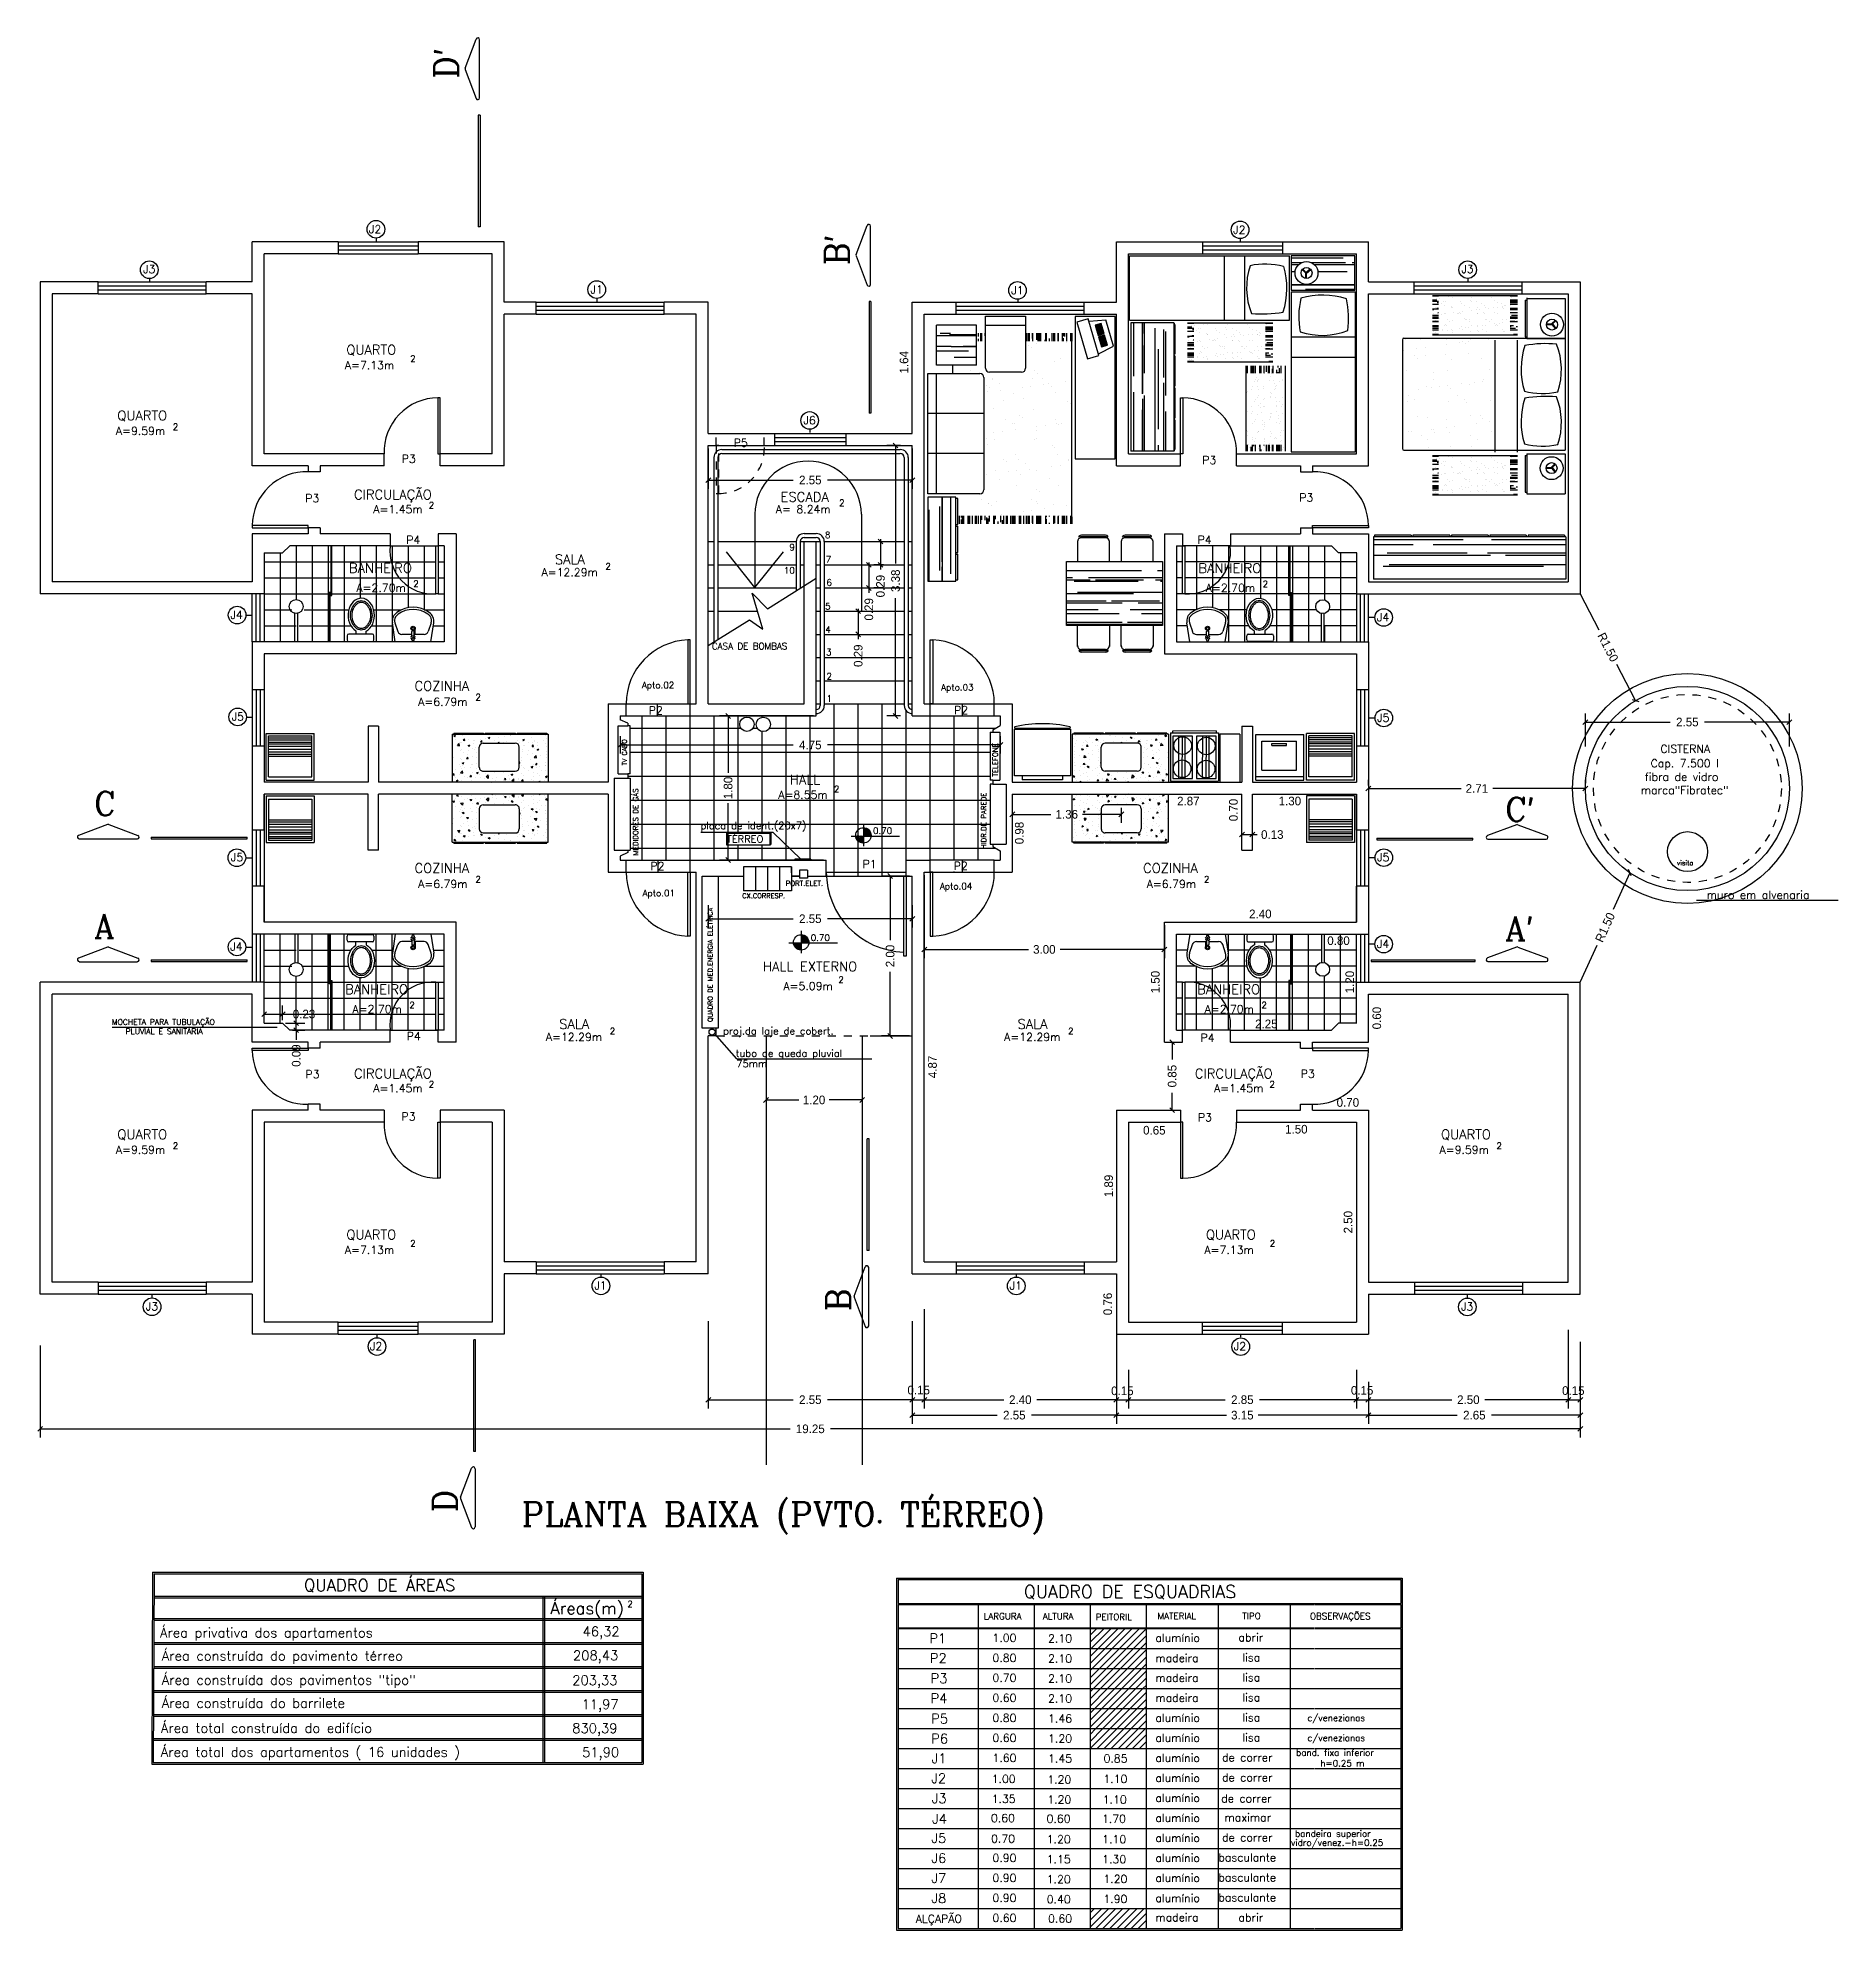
# Model space of a CAD drawing. Extents: x 11 to 119, y 71 to 102.
# Drawn here: x 11.26 to 33.77, y 78.71 to 102.36 of the extents above; entities that cross this region are included whole.
import ezdxf
from ezdxf.enums import TextEntityAlignment as Align

# ---------------------------------------------------------------- set-up
doc = ezdxf.new("R2010")
doc.units = 0
doc.header["$LTSCALE"] = 20
doc.linetypes.add('DASHED2', pattern=[0.375, 0.25, -0.125])
doc.layers.get('0').update_dxf_attribs({"linetype": 'CONTINUOUS'})
doc.layers.get('DEFPOINTS').update_dxf_attribs({"linetype": 'CONTINUOUS'})
for name, color, linetype in [('APARELHOS', 1, 'CONTINUOUS'), ('COTA', 244, 'CONTINUOUS'), ('COTAS', 244, 'CONTINUOUS'), ('EQUIPAMENTOS', 1, 'CONTINUOUS'), ('ESCADA', 5, 'CONTINUOUS'), ('ESQUADRIAS', 244, 'CONTINUOUS'), ('PAREDE', 7, 'CONTINUOUS'), ('PAREDES', 7, 'CONTINUOUS'), ('PISO', 30, 'CONTINUOUS'), ('TERRENOEMCORTE', 244, 'CONTINUOUS'), ('TEXTO', 1, 'CONTINUOUS')]:
    doc.layers.add(name, color=color, linetype=linetype)
doc.styles.add('ROMANC', font='ROMANC.SHX')
doc.dimstyles.get("Standard").update_dxf_attribs({"dimtxt": 0.18, "dimasz": 0.18, "dimexe": 0.18, "dimexo": 0.0625, "dimgap": 0.09, "dimtad": 0, "dimtih": 1, "dimtoh": 1, "dimzin": 0, "dimtxsty": 'STANDARD', "dimcen": 0.09, "dimclrt": 30, "dimazin": 3, "dimtfac": 1, "dimtdec": 4, "dimtofl": 0, "dimtmove": 0, "dimatfit": 3, "dimtolj": 1, "dimtzin": 0})

msp = doc.modelspace()

# ---------------------------------------------------------------- texts
at = {"color": 30, "linetype": 'BYBLOCK', "ltscale": 0.2, "char_height": 0.108, "attachment_point": 4}
for insert in [(22.133, 85.462), (27.676, 85.459), (30.315, 85.456)]:
    msp.add_mtext('\\A1;0.15', dxfattribs=dict(at, insert=insert))
at = {"color": 244, "linetype": 'BYBLOCK', "ltscale": 0.2, "insert": (24.679, 85.453), "char_height": 0.108, "attachment_point": 4}
msp.add_mtext('\\A1;0.15', dxfattribs=at)
at = {"layer": 'ESCADA', "color": 1, "ltscale": 0.3, "style": 'ROMANC'}
for s, p in [('9', (20.657, 95.955)), ('8', (21.102, 96.108)), ('7', (21.112, 95.805)), ('10', (20.588, 95.666)), ('6', (21.12, 95.514)), ('5', (21.103, 95.217)), ('4', (21.105, 94.926)), ('3', (21.115, 94.644)), ('2', (21.122, 94.343)), ('1', (21.122, 94.065))]:
    msp.add_text(s, height=0.08, dxfattribs=at).set_placement(p)
at = {"layer": 'ESQUADRIAS', "color": 1, "ltscale": 0.3, "style": 'ROMANC'}
for s, p in [('J2', (15.402, 99.918)), ('J2', (26.204, 99.912)), ('J3', (12.579, 99.42)), ('J3', (29.056, 99.421)), ('J4', (13.671, 95.101)), ('J5', (13.687, 93.828)), ('J5', (13.677, 92.07)), ('J4', (13.669, 90.954)), ('J1', (18.22, 86.72)), ('J1', (23.41, 86.718)), ('J3', (12.613, 86.459)), ('J3', (29.052, 86.456)), ('J2', (15.415, 85.961)), ('J2', (26.212, 85.96))]:
    msp.add_text(s, height=0.1, rotation=360, dxfattribs=at).set_placement(p)
for s, p in [('P4', (15.869, 96.036)), ('P4', (25.76, 96.038)), ('J4', (28.001, 95.071)), ('P2', (18.9, 93.906)), ('P2', (22.715, 93.908)), ('J5', (28.003, 93.815)), ('P2', (18.92, 91.96)), ('P1', (21.573, 91.986)), ('P2', (22.711, 91.962)), ('J5', (28.003, 92.07)), ('J4', (28.001, 90.989)), ('P4', (15.875, 89.835)), ('P4', (25.796, 89.815))]:
    msp.add_text(s, height=0.1, dxfattribs=at).set_placement(p)
at = {"layer": 'TEXTO', "color": 3, "linetype": 'CONTINUOUS', "ltscale": 0.3, "style": 'ROMANC'}
for s, p in [("D'", (16.517, 101.851)), ("B'", (21.402, 99.52)), ('B', (21.419, 86.449)), ('D', (16.5, 83.935))]:
    msp.add_text(s, height=0.3, rotation=90, dxfattribs=at).set_placement(p)
at = {"layer": 'TEXTO', "color": 1, "ltscale": 0.3, "style": 'ROMANC'}
for s, height, rotation, p in [('J1', 0.1, 360, (18.172, 99.166)), ('J1', 0.1, 360, (23.431, 99.156)), ('QUARTO', 0.12, 360, (15.121, 98.402)), ('2', 0.08, 360, (15.918, 98.312)), ('A=7.13m', 0.1, 360, (15.102, 98.22)), ('QUARTO', 0.12, 360, (12.258, 97.581)), ('A=9.59m', 0.1, 360, (12.24, 97.399)), ('2', 0.08, 360, (12.95, 97.459)), ('CIRCULAÇÃO', 0.12, 360, (15.216, 96.593)), ('A=1.45m', 0.1, 360, (15.457, 96.419)), ('2', 0.08, 360, (16.149, 96.48)), ('BANHEIRO', 0.12, 360, (15.153, 95.676)), ('SALA', 0.12, 360, (17.726, 95.783)), ('2', 0.08, 360, (18.358, 95.716)), ('BANHEIRO', 0.12, 360, (25.769, 95.673)), ('A=2.70m', 0.1, 360, (15.246, 95.438)), ('2', 0.08, 360, (15.956, 95.498)), ('A=12.29m', 0.1, 360, (17.56, 95.632)), ('A=2.70m', 0.1, 360, (25.862, 95.436)), ('2', 0.08, 360, (26.572, 95.496)), ('COZINHA', 0.12, 360, (15.972, 94.201)), ('A=6.79m', 0.1, 360, (16.018, 94.013)), ('2', 0.08, 360, (16.733, 94.081)), ('TV CABO', 0.0576, 90, (18.624, 93.269)), ('TELEFONE', 0.064, 90, (23.262, 93.129)), ('CISTERNA', 0.1, 360, (31.544, 93.425)), ('fibra de vidro', 0.1, 360, (31.348, 93.076)), ('Cap. 7.500 l', 0.1, 360, (31.422, 93.245)), ('MEDIDORES DE GÁS', 0.064, 90, (18.767, 92.142)), ('HIDR.DE PAREDE', 0.064, 90, (23.119, 92.224)), ('marca"Fibratec" ', 0.1, 360, (31.299, 92.909)), ('COZINHA', 0.12, 360, (15.972, 91.925)), ('COZINHA', 0.12, 360, (25.078, 91.925)), ('visita', 0.06, 360, (31.751, 92.02)), ('A=6.79m', 0.1, 360, (16.018, 91.737)), ('2', 0.08, 360, (16.733, 91.805)), ('A=6.79m', 0.1, 360, (25.124, 91.737)), ('2', 0.08, 360, (25.839, 91.805)), ('QUADRO DE MED.ENERGIA ELÉTRICA', 0.06, 90, (19.698, 90.062)), ('CX.CORRESP.', 0.0608, 360, (20.068, 91.609)), ('BANHEIRO', 0.12, 360, (15.104, 90.411)), ('BANHEIRO', 0.12, 360, (25.754, 90.411)), ('MOCHETA PARA TUBULAÇÃO', 0.07, 360, (12.189, 90.027)), ('A=2.70m', 0.1, 360, (15.197, 90.174)), ('2', 0.08, 360, (15.907, 90.234)), ('SALA', 0.12, 360, (17.781, 89.977)), ('SALA', 0.12, 360, (23.509, 89.977)), ('A=2.70m', 0.1, 360, (25.847, 90.174)), ('2', 0.08, 360, (26.557, 90.234)), ('PLUVIAL E SANITÁRIA', 0.07, 360, (12.361, 89.91)), ('A=12.29m', 0.1, 360, (17.614, 89.825)), ('2', 0.08, 360, (18.412, 89.909)), ('A=12.29m', 0.1, 360, (23.342, 89.825)), ('2', 0.08, 360, (24.14, 89.909)), ('CIRCULAÇÃO', 0.12, 360, (15.216, 89.358)), ('CIRCULAÇÃO', 0.12, 360, (25.725, 89.358)), ('A=1.45m', 0.1, 360, (15.457, 89.184)), ('2', 0.08, 360, (16.149, 89.245)), ('A=1.45m', 0.1, 360, (25.965, 89.184)), ('2', 0.08, 360, (26.658, 89.245)), ('QUARTO', 0.12, 360, (12.258, 88.598)), ('QUARTO', 0.12, 360, (28.803, 88.598)), ('A=9.59m', 0.1, 360, (12.24, 88.416)), ('2', 0.08, 360, (12.95, 88.476)), ('A=9.59m', 0.1, 360, (28.784, 88.416)), ('2', 0.08, 360, (29.495, 88.476)), ('A=7.13m', 0.1, 360, (15.102, 87.164)), ('QUARTO', 0.12, 360, (15.121, 87.346)), ('2', 0.08, 360, (15.918, 87.256)), ('A=7.13m', 0.1, 360, (25.845, 87.164)), ('QUARTO', 0.12, 360, (25.864, 87.346)), ('2', 0.08, 360, (26.661, 87.256))]:
    msp.add_text(s, height=height, rotation=rotation, dxfattribs=at).set_placement(p)
for s, height, p in [('J6', 0.1, (20.833, 97.531)), ('P5', 0.1, (19.961, 97.251)), ('P3', 0.1, (15.812, 97.05)), ('P3', 0.1, (25.818, 97.034)), ('P3', 0.1, (14.607, 96.557)), ('A= 8.24m', 0.1, (20.488, 96.42)), ('ESCADA', 0.12, (20.548, 96.564)), ('2', 0.08, (21.279, 96.51)), ('P3', 0.1, (27.03, 96.565)), ('CASA DE BOMBAS', 0.08, (19.689, 94.719)), ('Apto.02', 0.08, (18.814, 94.232)), ('Apto.03', 0.08, (22.555, 94.204)), ('A=8.55m', 0.1, (20.519, 92.852)), ('HALL', 0.12, (20.664, 93.032)), ('2', 0.08, (21.214, 92.933)), ('placa de ident.(20x7)', 0.09, (19.547, 92.472)), ('0.70', 0.08, (21.702, 92.412)), ('TÉRREO', 0.09, (19.876, 92.304)), ('PORT.ELET.', 0.064, (20.611, 91.763)), ('Apto.04', 0.08, (22.539, 91.72)), ('Apto.01', 0.08, (18.823, 91.633)), ('0.70', 0.08, (20.924, 91.075)), ('HALL EXTERNO', 0.12, (20.327, 90.696)), ('2', 0.08, (21.269, 90.551)), ('A=5.09m', 0.1, (20.583, 90.462)), ('proj.da laje de cobert.', 0.09, (19.829, 89.906)), ('P3', 0.1, (14.609, 89.359)), ('P3', 0.1, (27.048, 89.366)), ('P3', 0.1, (15.809, 88.831)), ('P3', 0.1, (25.764, 88.821))]:
    msp.add_text(s, height=height, dxfattribs=at).set_placement(p)
at = {"layer": 'TEXTO', "color": 3, "linetype": 'CONTINUOUS', "ltscale": 0.3, "style": 'ROMANC'}
for s, p in [('C', (11.966, 92.642)), ("C'", (29.604, 92.569)), ('A', (11.966, 91.108)), ("A'", (29.604, 91.082))]:
    msp.add_text(s, height=0.3, dxfattribs=at).set_placement(p)
at = {"layer": 'TEXTO', "color": 30, "ltscale": 0.3, "style": 'ROMANC'}
msp.add_text('muro em alvenaria', height=0.1, rotation=360, dxfattribs=at).set_placement((32.122, 91.6))
at = {"layer": 'TEXTO', "color": 244, "ltscale": 0.3, "style": 'ROMANC'}
for s, height, p in [('tubo de queda pluvial', 0.09, (19.987, 89.625)), ('75mm', 0.09, (19.995, 89.497)), ('QUADRO DE ESQUADRIAS', 0.16, (23.588, 82.865)), ('LARGURA', 0.08, (23.086, 82.597)), ('ALTURA', 0.08, (23.824, 82.597)), ('PEITORIL', 0.08, (24.486, 82.588)), ('MATERIAL', 0.08, (25.259, 82.6)), ('TIPO', 0.08, (26.319, 82.6)), ('OBSERVAÇÕES', 0.08, (27.164, 82.598)), ('1.00', 0.1, (23.196, 82.317)), ('2.10', 0.1, (23.891, 82.309)), ('alumínio', 0.1, (25.232, 82.316)), ('abrir', 0.1, (26.271, 82.323)), ('0.80', 0.1, (23.196, 82.066)), ('2.10', 0.1, (23.891, 82.058)), ('madeira', 0.1, (25.232, 82.065)), ('lisa', 0.1, (26.319, 82.072)), ('0.70', 0.1, (23.196, 81.817)), ('2.10', 0.1, (23.891, 81.809)), ('madeira', 0.1, (25.232, 81.816)), ('lisa', 0.1, (26.319, 81.823)), ('0.60', 0.1, (23.196, 81.567)), ('2.10', 0.1, (23.891, 81.559)), ('madeira', 0.1, (25.232, 81.566)), ('lisa', 0.1, (26.319, 81.573)), ('0.80', 0.1, (23.196, 81.317)), ('1.46', 0.1, (23.891, 81.309)), ('alumínio', 0.1, (25.232, 81.316)), ('lisa', 0.1, (26.319, 81.323)), ('c/venezianas', 0.08, (27.133, 81.327)), ('0.60', 0.1, (23.196, 81.067)), ('1.20', 0.1, (23.891, 81.059)), ('alumínio', 0.1, (25.232, 81.066)), ('lisa', 0.1, (26.319, 81.073)), ('c/venezianas', 0.08, (27.133, 81.077)), ('1.60', 0.1, (23.196, 80.817)), ('1.45', 0.1, (23.891, 80.809)), ('0.85', 0.1, (24.584, 80.809)), ('alumínio', 0.1, (25.232, 80.816)), ('de correr', 0.1, (26.065, 80.823)), ('band. fixa inferior', 0.08, (26.99, 80.892)), ('1.00', 0.1, (23.186, 80.554)), ('1.20', 0.1, (23.881, 80.546)), ('1.10', 0.1, (24.582, 80.554)), ('alumínio', 0.1, (25.232, 80.566)), ('de correr', 0.1, (26.065, 80.573)), ('h=0.25 m', 0.08, (27.293, 80.76)), ('1.35', 0.1, (23.186, 80.304)), ('1.20', 0.1, (23.881, 80.296)), ('1.10', 0.1, (24.574, 80.296)), ('alumínio', 0.1, (25.232, 80.316)), ('de correr', 0.1, (26.055, 80.31)), ('0.60', 0.1, (23.177, 80.064)), ('alumínio', 0.1, (25.232, 80.066)), ('maximar', 0.1, (26.096, 80.073)), ('0.60', 0.1, (23.872, 80.056)), ('1.70', 0.1, (24.565, 80.056)), ('de correr', 0.1, (26.065, 79.823)), ('bandeira superior ', 0.08, (26.977, 79.881)), ('0.70', 0.1, (23.178, 79.807)), ('1.20', 0.1, (23.874, 79.8)), ('1.10', 0.1, (24.567, 79.8)), ('alumínio', 0.1, (25.232, 79.816)), ('vidro/venez.-h=0.25', 0.08, (26.928, 79.767)), ('0.90', 0.1, (23.196, 79.567)), ('1.15', 0.1, (23.874, 79.55)), ('1.30', 0.1, (24.567, 79.55)), ('alumínio', 0.1, (25.232, 79.566)), ('basculante', 0.1, (26.02, 79.573)), ('0.90', 0.1, (23.196, 79.317)), ('1.20', 0.1, (23.874, 79.3)), ('1.20', 0.1, (24.582, 79.304)), ('alumínio', 0.1, (25.232, 79.316)), ('basculante', 0.1, (26.02, 79.323)), ('0.90', 0.1, (23.196, 79.067)), ('0.40', 0.1, (23.874, 79.05)), ('1.90', 0.1, (24.582, 79.054)), ('alumínio', 0.1, (25.232, 79.066)), ('basculante', 0.1, (26.02, 79.073)), ('0.60', 0.1, (23.196, 78.817)), ('0.60', 0.1, (23.891, 78.809)), ('madeira', 0.1, (25.232, 78.824)), ('abrir', 0.1, (26.271, 78.822))]:
    msp.add_text(s, height=height, dxfattribs=at).set_placement(p)
at = {"layer": 'TEXTO', "color": 5, "ltscale": 0.3, "style": 'ROMANC'}
msp.add_text('PLANTA BAIXA (PVTO. TÉRREO)', height=0.3, dxfattribs=at).set_placement((17.312, 83.763))
at = {"layer": 'TEXTO', "color": 244, "ltscale": 0.3, "style": 'ROMANC'}
for s, height, p in [('QUADRO DE ÁREAS', 0.15, (14.591, 82.951)), ('Áreas(m)', 0.15, (17.67, 82.661)), ('2', 0.08, (18.632, 82.75)), ('Área privativa dos apartamentos', 0.12, (12.791, 82.372)), ('46,32', 0.12, (18.073, 82.387)), ('Área construída do pavimento térreo', 0.12, (12.814, 82.082)), ('208,43', 0.12, (17.953, 82.087)), ('Área construída dos pavimentos "tipo"', 0.12, (12.814, 81.781)), ('203,33', 0.12, (17.944, 81.777)), ('Área construída do barrilete', 0.12, (12.814, 81.492)), ('11,97', 0.12, (18.06, 81.477)), ('Área total construída do edifício', 0.12, (12.803, 81.18)), ('830,39', 0.12, (17.944, 81.177)), ('Área total dos apartamentos ( 16 unidades ) ', 0.12, (12.802, 80.88)), ('51,90', 0.12, (18.067, 80.877))]:
    msp.add_text(s, height=height, rotation=360, dxfattribs=at).set_placement(p)
at = {"layer": 'TEXTO', "linetype": 'CONTINUOUS', "ltscale": 0.25, "style": 'ROMANC'}
for s, p in [('P1', (22.513, 82.36)), ('P2', (22.518, 82.113)), ('P3', (22.528, 81.861)), ('P4', (22.528, 81.611)), ('P5', (22.535, 81.357)), ('P6', (22.535, 81.107))]:
    msp.add_text(s, height=0.12, dxfattribs=at).set_placement(p, align=Align.MIDDLE)
at = {"layer": 'TEXTO', "ltscale": 0.2, "style": 'ROMANC'}
for s, height, p in [('J1', 0.12, (22.529, 80.861)), ('J2', 0.12, (22.525, 80.612)), ('J3', 0.12, (22.53, 80.36)), ('J4', 0.12, (22.534, 80.105)), ('J5', 0.12, (22.526, 79.864)), ('J6', 0.12, (22.526, 79.614)), ('J7', 0.12, (22.526, 79.364)), ('J8', 0.12, (22.526, 79.114)), ('ALÇAPÃO', 0.1, (22.526, 78.856))]:
    msp.add_text(s, height=height, rotation=360, dxfattribs=at).set_placement(p, align=Align.MIDDLE)

# ---------------------------------------------------------------- blocks, each defined once
blk = doc.blocks.new('*X3')
at = {"color": 0}
for p, q in [((23.816, 64.795), (23.816, 65.995)), ((23.84, 65.3), (23.84, 65.995)), ((23.95, 65.34), (23.95, 65.995)), ((24, 65.6), (24, 65.995)), ((24.084, 65.3), (24.084, 65.995)), ((24.106, 65.5), (24.106, 65.995)), ((24.2, 65.16), (24.2, 65.995)), ((24.372, 65.7), (24.372, 65.995)), ((24.4, 65.92), (24.4, 65.995)), ((24.486, 65.06), (24.486, 65.995)), ((24.6, 65.48), (24.6, 65.995)), ((24.218, 64.795), (24.218, 65.86)), ((24.352, 65.1), (24.352, 65.9)), ((24.372, 65.034), (24.372, 65.634)), ((24.4, 64.795), (24.4, 65.72)), ((24.106, 64.834), (24.106, 65.434)), ((24.6, 64.795), (24.6, 65.28)), ((23.84, 64.795), (23.84, 65.234)), ((23.95, 64.795), (23.95, 65.06)), ((24, 64.795), (24, 65.2)), ((24.084, 64.795), (24.084, 65.1)), ((24.352, 64.795), (24.352, 64.82)), ((24.372, 64.795), (24.372, 64.884)), ((24.486, 64.795), (24.486, 64.86))]:
    blk.add_line(p, q, dxfattribs=at)
blk = doc.blocks.new('_OBLIQUE')
at = {"color": 0, "linetype": 'BYBLOCK'}
blk.add_line((-0.5, -0.5), (0.5, 0.5), dxfattribs=at)
blk = doc.blocks.new('*D16')
at = {"color": 244, "linetype": 'BYBLOCK', "ltscale": 0.2}
for p, q in [((142.975, 49.19), (143.101, 49.19)), ((143.041, 49.22), (143.041, 48.9)), ((142.975, 48.9), (143.101, 48.9)), ((143.041, 48.9), (143.041, 48.84))]:
    blk.add_line(p, q, dxfattribs=at)
at = {"layer": 'DEFPOINTS', "color": 0, "linetype": 'BYBLOCK', "ltscale": 0.2}
for p in [(142.135, 49.19), (142.135, 48.9), (143.041, 48.9)]:
    blk.add_point(p, dxfattribs=at)
at = {"color": 244, "linetype": 'BYBLOCK', "ltscale": 0.2, "xscale": 0.06, "yscale": 0.06, "zscale": 0.06}
for p, rotation in [((143.041, 49.19), 90), ((143.041, 48.9), 270)]:
    blk.add_blockref('_OBLIQUE', p, dxfattribs=dict(at, rotation=rotation))
at = {"color": 30, "linetype": 'BYBLOCK', "ltscale": 0.2, "insert": (143.041, 48.633), "char_height": 0.108, "attachment_point": 5, "rotation": 90}
blk.add_mtext('\\A1;0.29', dxfattribs=at)
blk = doc.blocks.new('*D15')
at = {"color": 244, "linetype": 'BYBLOCK', "ltscale": 0.2}
for p, q in [((142.896, 48.93), (142.896, 48.61)), ((143.079, 48.9), (142.956, 48.9)), ((142.896, 48.61), (142.896, 48.55)), ((143.079, 48.61), (142.956, 48.61))]:
    blk.add_line(p, q, dxfattribs=at)
at = {"layer": 'DEFPOINTS', "color": 0, "linetype": 'BYBLOCK', "ltscale": 0.2}
for p in [(142.239, 48.9), (142.239, 48.61), (142.896, 48.61)]:
    blk.add_point(p, dxfattribs=at)
at = {"color": 244, "linetype": 'BYBLOCK', "ltscale": 0.2, "xscale": 0.06, "yscale": 0.06, "zscale": 0.06}
for p, rotation in [((142.896, 48.9), 90), ((142.896, 48.61), 270)]:
    blk.add_blockref('_OBLIQUE', p, dxfattribs=dict(at, rotation=rotation))
at = {"color": 30, "linetype": 'BYBLOCK', "ltscale": 0.2, "insert": (142.896, 48.343), "char_height": 0.108, "attachment_point": 5, "rotation": 90}
blk.add_mtext('\\A1;0.29', dxfattribs=at)
blk = doc.blocks.new('*X2')
at = {"color": 0}
for p, q in [((20.933, 60.378), (20.954, 60.386)), ((20.933, 60.378), (20.948, 60.368)), ((20.948, 60.368), (20.954, 60.386)), ((20.958, 60.336), (20.958, 60.336)), ((20.965, 60.397), (20.965, 60.397)), ((21.025, 60.299), (21.025, 60.299)), ((21.029, 60.399), (21.029, 60.399)), ((21.042, 60.386), (21.042, 60.386)), ((21.052, 60.323), (21.066, 60.34)), ((21.052, 60.323), (21.07, 60.321)), ((21.07, 60.321), (21.066, 60.34)), ((21.118, 60.329), (21.118, 60.329)), ((21.177, 60.319), (21.177, 60.319)), ((21.189, 60.318), (21.189, 60.318)), ((21.265, 60.328), (21.265, 60.328)), ((21.267, 60.304), (21.282, 60.321)), ((21.267, 60.304), (21.285, 60.302)), ((21.278, 60.322), (21.278, 60.322)), ((21.285, 60.302), (21.282, 60.321)), ((21.332, 60.341), (21.332, 60.341)), ((21.364, 60.354), (21.385, 60.362)), ((21.364, 60.354), (21.379, 60.344)), ((21.378, 60.343), (21.378, 60.343)), ((21.379, 60.344), (21.385, 60.362)), ((21.438, 60.315), (21.438, 60.315)), ((21.485, 60.289), (21.497, 60.302)), ((21.486, 60.362), (21.486, 60.362)), ((21.499, 60.289), (21.497, 60.302)), ((21.554, 60.297), (21.554, 60.297)), ((21.568, 60.368), (21.568, 60.368)), ((21.598, 60.309), (21.598, 60.309)), ((21.638, 60.382), (21.638, 60.382)), ((21.643, 60.378), (21.643, 60.378)), ((21.729, 60.327), (21.729, 60.327)), ((21.756, 60.393), (21.756, 60.393)), ((21.759, 60.302), (21.759, 60.302)), ((21.79, 60.304), (21.79, 60.304)), ((21.795, 60.33), (21.816, 60.338)), ((21.795, 60.33), (21.81, 60.32)), ((21.81, 60.32), (21.816, 60.338)), ((21.867, 60.299), (21.867, 60.299)), ((21.904, 60.357), (21.904, 60.357)), ((21.942, 60.309), (21.942, 60.309)), ((21.944, 60.325), (21.944, 60.325)), ((22.056, 60.324), (22.056, 60.324)), ((22.079, 60.387), (22.079, 60.387)), ((22.096, 60.344), (22.096, 60.344)), ((20.921, 60.175), (20.921, 60.175)), ((20.927, 60.111), (20.927, 60.111)), ((20.978, 60.258), (21.001, 60.282)), ((20.978, 60.258), (21.005, 60.254)), ((21, 60.293), (21, 60.293)), ((21.005, 60.254), (21.002, 60.282)), ((21.018, 60.1), (21.018, 60.1)), ((21.021, 60.295), (21.021, 60.295)), ((21.021, 60.2), (21.021, 60.2)), ((21.03, 60.207), (21.03, 60.207)), ((21.032, 60.081), (21.032, 60.081)), ((21.058, 60.176), (21.058, 60.176)), ((21.094, 60.097), (21.108, 60.114)), ((21.094, 60.097), (21.112, 60.095)), ((21.101, 60.141), (21.101, 60.141)), ((21.107, 60.091), (21.107, 60.091)), ((21.112, 60.095), (21.108, 60.114)), ((21.111, 60.2), (21.111, 60.2)), ((21.112, 60.257), (21.133, 60.265)), ((21.112, 60.257), (21.127, 60.247)), ((21.127, 60.247), (21.133, 60.265)), ((21.169, 60.119), (21.169, 60.119)), ((21.173, 60.219), (21.173, 60.219)), ((21.181, 60.289), (21.181, 60.289)), ((21.186, 60.21), (21.186, 60.21)), ((21.205, 60.237), (21.205, 60.237)), ((21.219, 60.17), (21.219, 60.17)), ((21.22, 60.106), (21.22, 60.106)), ((21.783, 60.104), (21.783, 60.104)), ((21.784, 60.073), (21.784, 60.073)), ((21.786, 60.204), (21.786, 60.204)), ((21.788, 60.181), (21.788, 60.181)), ((21.801, 60.261), (21.801, 60.261)), ((21.822, 60.261), (21.822, 60.261)), ((21.859, 60.143), (21.859, 60.143)), ((21.863, 60.191), (21.863, 60.191)), ((21.898, 60.088), (21.898, 60.088)), ((21.913, 60.247), (21.927, 60.265)), ((21.913, 60.247), (21.931, 60.246)), ((21.916, 60.156), (21.916, 60.156)), ((21.919, 60.295), (21.919, 60.295)), ((21.931, 60.246), (21.927, 60.265)), ((21.937, 60.126), (21.937, 60.126)), ((21.939, 60.109), (21.962, 60.133)), ((21.939, 60.109), (21.965, 60.105)), ((21.941, 60.225), (21.941, 60.225)), ((21.965, 60.105), (21.962, 60.133)), ((21.974, 60.209), (21.995, 60.217)), ((21.974, 60.209), (21.989, 60.199)), ((21.976, 60.291), (21.976, 60.291)), ((21.977, 60.206), (21.977, 60.206)), ((21.982, 60.255), (21.982, 60.255)), ((21.989, 60.199), (21.995, 60.217)), ((22.019, 60.136), (22.019, 60.136)), ((22.079, 60.288), (22.079, 60.288)), ((22.087, 60.113), (22.087, 60.113)), ((22.088, 60.145), (22.088, 60.145)), ((22.091, 60.186), (22.091, 60.186)), ((22.092, 60.245), (22.092, 60.245)), ((20.92, 59.89), (20.934, 59.907)), ((20.92, 59.89), (20.938, 59.889)), ((20.938, 59.889), (20.935, 59.907)), ((20.94, 59.871), (20.94, 59.871)), ((20.949, 59.855), (20.949, 59.855)), ((20.953, 59.963), (20.953, 59.963)), ((20.966, 59.822), (20.987, 59.83)), ((20.981, 59.812), (20.987, 59.83)), ((21, 60.023), (21, 60.023)), ((21.01, 59.9), (21.01, 59.9)), ((21.014, 60), (21.014, 60)), ((21.018, 59.916), (21.041, 59.941)), ((21.018, 59.916), (21.045, 59.912)), ((21.028, 59.973), (21.028, 59.973)), ((21.029, 59.827), (21.029, 59.827)), ((21.039, 60.039), (21.06, 60.047)), ((21.039, 60.039), (21.054, 60.029)), ((21.041, 60.006), (21.041, 60.006)), ((21.045, 59.912), (21.041, 59.941)), ((21.054, 60.029), (21.06, 60.047)), ((21.062, 59.87), (21.062, 59.87)), ((21.063, 59.983), (21.063, 59.983)), ((21.1, 59.864), (21.1, 59.864)), ((21.135, 59.871), (21.15, 59.889)), ((21.135, 59.871), (21.153, 59.87)), ((21.141, 59.988), (21.141, 59.988)), ((21.153, 59.87), (21.15, 59.889)), ((21.16, 60.016), (21.16, 60.016)), ((21.162, 59.919), (21.162, 59.919)), ((21.166, 60.019), (21.166, 60.019)), ((21.204, 59.857), (21.204, 59.857)), ((21.216, 60.036), (21.216, 60.036)), ((21.218, 59.919), (21.239, 59.927)), ((21.218, 59.919), (21.233, 59.909)), ((21.223, 59.976), (21.223, 59.976)), ((21.233, 59.909), (21.239, 59.927)), ((21.252, 59.895), (21.252, 59.895)), ((21.261, 59.857), (21.261, 59.857)), ((21.314, 59.842), (21.314, 59.842)), ((21.327, 59.905), (21.327, 59.905)), ((21.338, 59.867), (21.361, 59.891)), ((21.338, 59.867), (21.365, 59.862)), ((21.35, 59.853), (21.365, 59.87)), ((21.35, 59.853), (21.368, 59.851)), ((21.365, 59.862), (21.361, 59.891)), ((21.368, 59.851), (21.365, 59.87)), ((21.379, 59.887), (21.379, 59.887)), ((21.421, 59.85), (21.421, 59.85)), ((21.441, 59.919), (21.441, 59.919)), ((21.468, 59.863), (21.468, 59.863)), ((21.551, 59.826), (21.551, 59.826)), ((21.554, 59.917), (21.554, 59.917)), ((21.566, 59.834), (21.58, 59.851)), ((21.566, 59.834), (21.583, 59.832)), ((21.584, 59.832), (21.58, 59.851)), ((21.581, 59.843), (21.581, 59.843)), ((21.62, 59.882), (21.62, 59.882)), ((21.625, 59.851), (21.625, 59.851)), ((21.626, 59.836), (21.626, 59.836)), ((21.649, 59.895), (21.67, 59.903)), ((21.649, 59.895), (21.664, 59.884)), ((21.658, 59.817), (21.682, 59.841)), ((21.664, 59.884), (21.67, 59.903)), ((21.685, 59.813), (21.682, 59.841)), ((21.74, 59.851), (21.74, 59.851)), ((21.741, 59.837), (21.741, 59.837)), ((21.752, 60.056), (21.754, 60.058)), ((21.752, 60.039), (21.757, 60.039)), ((21.757, 60.039), (21.754, 60.058)), ((21.776, 59.905), (21.776, 59.905)), ((21.779, 60.005), (21.779, 60.005)), ((21.781, 59.815), (21.795, 59.832)), ((21.799, 59.813), (21.795, 59.832)), ((21.8, 59.881), (21.8, 59.881)), ((21.801, 59.989), (21.801, 59.989)), ((21.819, 59.969), (21.819, 59.969)), ((21.864, 59.949), (21.864, 59.949)), ((21.901, 59.991), (21.922, 59.999)), ((21.901, 59.991), (21.916, 59.981)), ((21.901, 59.83), (21.901, 59.83)), ((21.904, 59.977), (21.904, 59.977)), ((21.916, 59.981), (21.922, 59.999)), ((21.926, 59.826), (21.926, 59.826)), ((21.929, 59.876), (21.929, 59.876)), ((21.93, 59.926), (21.93, 59.926)), ((21.933, 60.026), (21.933, 60.026)), ((21.954, 60.022), (21.969, 60.039)), ((21.954, 60.022), (21.972, 60.02)), ((21.961, 59.982), (21.961, 59.982)), ((21.972, 60.02), (21.969, 60.039)), ((21.975, 59.911), (21.975, 59.911)), ((22.005, 59.886), (22.005, 59.886)), ((22.008, 59.994), (22.008, 59.994)), ((22.024, 59.942), (22.024, 59.942)), ((22.077, 59.845), (22.077, 59.845)), ((22.078, 60.007), (22.078, 60.007)), ((22.08, 59.871), (22.101, 59.879)), ((22.08, 59.871), (22.095, 59.86)), ((22.081, 59.945), (22.081, 59.945)), ((22.083, 60.004), (22.083, 60.004)), ((22.085, 60.045), (22.085, 60.045)), ((22.095, 59.86), (22.101, 59.879)), ((20.966, 59.822), (20.981, 59.812)), ((21.158, 59.819), (21.158, 59.819)), ((21.408, 59.802), (21.418, 59.806)), ((21.417, 59.802), (21.418, 59.806)), ((21.451, 59.821), (21.451, 59.821)), ((21.658, 59.817), (21.685, 59.813)), ((21.772, 59.805), (21.772, 59.805)), ((21.781, 59.815), (21.799, 59.813)), ((22.001, 59.802), (22.01, 59.813)), ((22.012, 59.802), (22.01, 59.813)), ((22.061, 59.823), (22.061, 59.823)), ((22.09, 59.806), (22.09, 59.806))]:
    blk.add_line(p, q, dxfattribs=at)
blk = doc.blocks.new('*D17')
at = {"color": 244, "linetype": 'BYBLOCK', "ltscale": 0.2}
for p, q in [((142.708, 48.39), (142.823, 48.39)), ((142.763, 48.42), (142.763, 48.1)), ((142.708, 48.1), (142.823, 48.1)), ((142.763, 48.1), (142.763, 48.04))]:
    blk.add_line(p, q, dxfattribs=at)
at = {"layer": 'DEFPOINTS', "color": 0, "linetype": 'BYBLOCK', "ltscale": 0.2}
for p in [(141.868, 48.39), (141.868, 48.1), (142.763, 48.1)]:
    blk.add_point(p, dxfattribs=at)
at = {"color": 244, "linetype": 'BYBLOCK', "ltscale": 0.2, "xscale": 0.06, "yscale": 0.06, "zscale": 0.06}
for p, rotation in [((142.763, 48.39), 90), ((142.763, 48.1), 270)]:
    blk.add_blockref('_OBLIQUE', p, dxfattribs=dict(at, rotation=rotation))
at = {"color": 30, "linetype": 'BYBLOCK', "ltscale": 0.2, "insert": (142.763, 47.833), "char_height": 0.108, "attachment_point": 5, "rotation": 90}
blk.add_mtext('\\A1;0.29', dxfattribs=at)
blk = doc.blocks.new('*X14')
at = {"color": 0, "ltscale": 0.2}
for p, q in [((183.493, 106.492), (183.493, 106.492)), ((183.533, 106.462), (183.533, 106.462)), ((183.585, 106.516), (183.585, 106.516)), ((183.967, 106.527), (183.967, 106.527)), ((182.765, 106.176), (182.765, 106.176)), ((183.816, 106.284), (183.816, 106.284)), ((183.888, 106.323), (183.888, 106.323)), ((182.964, 105.993), (182.964, 105.993)), ((183.001, 105.96), (183.001, 105.96)), ((183.034, 106.079), (183.034, 106.079)), ((183.039, 106.068), (183.039, 106.068)), ((183.124, 106.014), (183.124, 106.014)), ((183.411, 105.964), (183.411, 105.964)), ((183.515, 105.977), (183.515, 105.977)), ((183.546, 106.077), (183.546, 106.077)), ((183.565, 106.169), (183.565, 106.169)), ((183.602, 106.135), (183.602, 106.135)), ((183.662, 106.069), (183.662, 106.069)), ((183.678, 105.999), (183.678, 105.999)), ((183.746, 106.016), (183.746, 106.016)), ((183.776, 105.976), (183.776, 105.976)), ((183.949, 106.035), (183.949, 106.035)), ((182.977, 105.906), (182.977, 105.906)), ((183.139, 105.928), (183.139, 105.928)), ((183.175, 105.8), (183.175, 105.8)), ((183.305, 105.892), (183.305, 105.892)), ((183.427, 105.821), (183.427, 105.821)), ((183.828, 105.898), (183.828, 105.898)), ((183.975, 105.793), (183.975, 105.793)), ((184.012, 105.759), (184.012, 105.759)), ((183.047, 105.694), (183.047, 105.694)), ((183.201, 105.567), (183.201, 105.567)), ((183.285, 105.514), (183.285, 105.514)), ((183.317, 105.506), (183.317, 105.506)), ((183.374, 105.618), (183.374, 105.618)), ((183.411, 105.584), (183.411, 105.584)), ((183.558, 105.691), (183.558, 105.691)), ((183.595, 105.47), (183.595, 105.47)), ((183.699, 105.484), (183.699, 105.484)), ((183.824, 105.568), (183.824, 105.568)), ((183.841, 105.513), (183.841, 105.513)), ((183.862, 105.505), (183.862, 105.505)), ((183.908, 105.515), (183.908, 105.515)), ((182.966, 105.319), (182.966, 105.319)), ((182.983, 105.249), (182.983, 105.249)), ((183.057, 105.399), (183.057, 105.399)), ((183.059, 105.309), (183.059, 105.309)), ((183.161, 105.413), (183.161, 105.413)), ((183.324, 105.434), (183.324, 105.434)), ((183.571, 105.306), (183.571, 105.306)), ((183.585, 105.424), (183.585, 105.424)), ((183.589, 105.32), (183.589, 105.32)), ((183.784, 105.242), (183.784, 105.242)), ((183.182, 105.067), (183.182, 105.067)), ((183.219, 105.033), (183.219, 105.033)), ((183.33, 105.121), (183.33, 105.121)), ((183.362, 105.066), (183.362, 105.066)), ((183.447, 105.013), (183.447, 105.013)), ((183.82, 105.208), (183.82, 105.208)), ((183.853, 105.128), (183.853, 105.128)), ((183.884, 104.99), (183.884, 104.99)), ((183.985, 105.068), (183.985, 105.068)), ((183.994, 105.049), (183.994, 105.049)), ((182.97, 104.87), (182.97, 104.87)), ((183.072, 104.923), (183.072, 104.923)), ((183.127, 104.818), (183.127, 104.818)), ((183.241, 104.906), (183.241, 104.906)), ((183.345, 104.919), (183.345, 104.919)), ((183.393, 104.873), (183.393, 104.873)), ((183.508, 104.941), (183.508, 104.941)), ((183.584, 104.921), (183.584, 104.921)), ((183.75, 104.819), (183.75, 104.819)), ((183.78, 104.977), (183.78, 104.977)), ((182.901, 104.565), (182.901, 104.565)), ((182.991, 104.515), (182.991, 104.515)), ((183.085, 104.538), (183.085, 104.538)), ((183.342, 104.736), (183.342, 104.736)), ((183.524, 104.566), (183.524, 104.566)), ((183.592, 104.691), (183.592, 104.691)), ((183.596, 104.535), (183.596, 104.535)), ((183.629, 104.657), (183.629, 104.657)), ((183.866, 104.742), (183.866, 104.742)), ((182.985, 104.511), (182.985, 104.511)), ((182.991, 104.355), (182.991, 104.355)), ((183.028, 104.482), (183.028, 104.482)), ((183.154, 104.376), (183.154, 104.376)), ((183.355, 104.35), (183.355, 104.35)), ((183.426, 104.412), (183.426, 104.412)), ((183.53, 104.426), (183.53, 104.426)), ((183.608, 104.512), (183.608, 104.512)), ((183.692, 104.447), (183.692, 104.447)), ((183.803, 104.498), (183.803, 104.498)), ((183.879, 104.357), (183.879, 104.357)), ((183.964, 104.483), (183.964, 104.483))]:
    blk.add_line(p, q, dxfattribs=at)
blk = doc.blocks.new('*X7')
at = {"color": 0}
for p, q in [((17.714, 65.4), (18.08, 65.4)), ((17.794, 65.27), (18.394, 65.27)), ((17.82, 65.294), (18.62, 65.294)), ((18.46, 65.27), (19.314, 65.27)), ((18.48, 65.4), (19.314, 65.4)), ((18.82, 65.294), (19.314, 65.294)), ((17.714, 65.026), (18.34, 65.026)), ((17.78, 65.16), (19.314, 65.16)), ((18.04, 65.2), (19.04, 65.2)), ((18.62, 65.026), (19.314, 65.026)), ((19.24, 65.2), (19.314, 65.2)), ((17.714, 65.004), (17.844, 65.004)), ((17.714, 65), (18.6, 65)), ((17.714, 64.892), (18.38, 64.892)), ((17.994, 65.004), (18.594, 65.004)), ((18.58, 64.892), (19.314, 64.892)), ((18.66, 65.004), (19.314, 65.004)), ((18.8, 65), (19.314, 65))]:
    blk.add_line(p, q, dxfattribs=at)
blk = doc.blocks.new('*X4')
at = {"color": 0}
for p, q in [((21.847, 65.964), (22.74, 65.964)), ((21.847, 65.802), (22.026, 65.802)), ((21.847, 65.8), (22.9, 65.8)), ((21.98, 65.83), (22.78, 65.83)), ((22.092, 65.802), (22.9, 65.802)), ((21.94, 65.696), (22.9, 65.696))]:
    blk.add_line(p, q, dxfattribs=at)
blk = doc.blocks.new('*X5')
at = {"color": 0}
for p, q in [((21.9, 62.48), (22.177, 62.48)), ((21.677, 62.4), (22.08, 62.4)), ((21.677, 62.344), (21.86, 62.344)), ((21.677, 62.212), (22.177, 62.212)), ((21.84, 62.2), (22.177, 62.2)), ((21.86, 62.346), (22.177, 62.346)), ((22.01, 62.344), (22.177, 62.344))]:
    blk.add_line(p, q, dxfattribs=at)
blk = doc.blocks.new('*X1')
at = {"color": 0}
for p, q in [((9.321, 5.887), (9.453, 5.887)), ((9.321, 5.875), (9.453, 5.875)), ((9.321, 5.862), (9.453, 5.862)), ((9.321, 5.85), (9.453, 5.85)), ((9.321, 5.837), (9.453, 5.837)), ((9.321, 5.825), (9.453, 5.825)), ((9.472, 5.887), (9.604, 5.887)), ((9.472, 5.875), (9.604, 5.875)), ((9.472, 5.862), (9.604, 5.862)), ((9.472, 5.85), (9.604, 5.85)), ((9.472, 5.837), (9.604, 5.837)), ((9.472, 5.825), (9.604, 5.825))]:
    blk.add_line(p, q, dxfattribs=at)
blk = doc.blocks.new('*X8')
at = {"color": 0}
for p, q in [((19.79, 63.375), (19.79, 63.375)), ((19.808, 63.377), (19.808, 63.377)), ((19.81, 63.501), (19.81, 63.501)), ((19.818, 63.436), (19.818, 63.436)), ((19.824, 63.394), (19.824, 63.394)), ((19.828, 63.504), (19.828, 63.504)), ((19.87, 63.477), (19.87, 63.477)), ((19.88, 63.457), (19.88, 63.457)), ((19.894, 63.471), (19.894, 63.471)), ((19.929, 63.414), (19.929, 63.414)), ((19.944, 63.38), (19.944, 63.38)), ((19.951, 63.447), (19.951, 63.447)), ((19.958, 63.541), (19.958, 63.541)), ((20.016, 63.51), (20.016, 63.51)), ((20.021, 63.468), (20.021, 63.468)), ((20.024, 63.482), (20.024, 63.482)), ((20.098, 63.385), (20.098, 63.385)), ((20.101, 63.38), (20.101, 63.38)), ((20.114, 63.395), (20.114, 63.395)), ((20.129, 63.478), (20.129, 63.478)), ((20.151, 63.512), (20.151, 63.512)), ((20.178, 63.487), (20.178, 63.487)), ((20.178, 63.464), (20.178, 63.464)), ((20.219, 63.542), (20.219, 63.542)), ((20.229, 63.384), (20.229, 63.384)), ((20.233, 63.433), (20.233, 63.433)), ((19.798, 63.159), (19.798, 63.159)), ((19.828, 63.255), (19.828, 63.255)), ((19.838, 63.286), (19.838, 63.286)), ((19.847, 63.221), (19.847, 63.221)), ((19.852, 63.179), (19.852, 63.179)), ((19.869, 63.272), (19.869, 63.272)), ((19.878, 63.136), (19.878, 63.136)), ((19.93, 63.165), (19.93, 63.165)), ((19.951, 63.216), (19.951, 63.216)), ((19.951, 63.198), (19.951, 63.198)), ((19.952, 63.164), (19.952, 63.164)), ((19.964, 63.231), (19.964, 63.231)), ((20.023, 63.277), (20.023, 63.277)), ((20.028, 63.32), (20.028, 63.32)), ((20.028, 63.3), (20.028, 63.3)), ((20.036, 63.36), (20.036, 63.36)), ((20.044, 63.295), (20.044, 63.295)), ((20.05, 63.253), (20.05, 63.253)), ((20.064, 63.144), (20.064, 63.144)), ((20.106, 63.169), (20.106, 63.169)), ((20.13, 63.229), (20.13, 63.229)), ((20.151, 63.263), (20.151, 63.263)), ((20.171, 63.14), (20.171, 63.14)), ((20.177, 63.282), (20.177, 63.282)), ((20.185, 63.154), (20.185, 63.154)), ((20.229, 63.135), (20.229, 63.135)), ((20.242, 63.368), (20.242, 63.368)), ((20.247, 63.327), (20.247, 63.327)), ((20.248, 63.224), (20.248, 63.224)), ((19.797, 62.955), (19.797, 62.955)), ((19.8, 63.052), (19.8, 63.052)), ((19.814, 63.067), (19.814, 63.067)), ((19.829, 63.006), (19.829, 63.006)), ((19.867, 63.07), (19.867, 63.07)), ((19.872, 63.063), (19.872, 63.063)), ((19.875, 63.005), (19.875, 63.005)), ((19.881, 62.964), (19.881, 62.964)), ((19.93, 62.915), (19.93, 62.915)), ((19.951, 62.96), (19.951, 62.96)), ((19.952, 62.949), (19.952, 62.949)), ((20.021, 62.976), (20.021, 62.976)), ((20.026, 63.068), (20.026, 63.068)), ((20.029, 63.071), (20.029, 63.071)), ((20.034, 62.99), (20.034, 62.99)), ((20.073, 63.079), (20.073, 63.079)), ((20.078, 63.038), (20.078, 63.038)), ((20.092, 62.929), (20.092, 62.929)), ((20.098, 63.06), (20.098, 63.06)), ((20.105, 62.965), (20.105, 62.965)), ((20.13, 62.98), (20.13, 62.98)), ((20.152, 63.014), (20.152, 63.014)), ((20.18, 63.073), (20.18, 63.073)), ((20.241, 62.899), (20.241, 62.899)), ((19.798, 62.732), (19.798, 62.732)), ((19.799, 62.745), (19.799, 62.745)), ((19.829, 62.757), (19.829, 62.757)), ((19.871, 62.812), (19.871, 62.812)), ((19.88, 62.847), (19.88, 62.847)), ((19.884, 62.826), (19.884, 62.826)), ((19.895, 62.855), (19.895, 62.855)), ((19.903, 62.79), (19.903, 62.79)), ((19.909, 62.748), (19.909, 62.748)), ((19.931, 62.666), (19.931, 62.666)), ((19.948, 62.896), (19.948, 62.896)), ((19.952, 62.7), (19.952, 62.7)), ((19.954, 62.75), (19.954, 62.75)), ((20.029, 62.821), (20.029, 62.821)), ((20.034, 62.852), (20.034, 62.852)), ((20.091, 62.735), (20.091, 62.735)), ((20.101, 62.864), (20.101, 62.864)), ((20.105, 62.75), (20.105, 62.75)), ((20.106, 62.822), (20.106, 62.822)), ((20.108, 62.755), (20.108, 62.755)), ((20.121, 62.714), (20.121, 62.714)), ((20.131, 62.731), (20.131, 62.731)), ((20.152, 62.765), (20.152, 62.765)), ((20.168, 62.819), (20.168, 62.819)), ((20.188, 62.857), (20.188, 62.857)), ((20.23, 62.886), (20.23, 62.886))]:
    blk.add_line(p, q, dxfattribs=at)
blk = doc.blocks.new('*X10')
at = {"color": 0}
for p, q in [((19.764, 63.552), (19.764, 63.629)), ((19.818, 63.552), (19.818, 63.629)), ((19.84, 63.552), (19.84, 63.629)), ((19.857, 63.552), (19.857, 63.629)), ((19.871, 63.552), (19.871, 63.629)), ((19.92, 63.552), (19.92, 63.629)), ((19.925, 63.552), (19.925, 63.629)), ((19.963, 63.552), (19.963, 63.629)), ((19.978, 63.552), (19.978, 63.629)), ((20, 63.552), (20, 63.629)), ((20.07, 63.61), (20.07, 63.629)), ((20.08, 63.552), (20.08, 63.629)), ((20.139, 63.552), (20.139, 63.629)), ((20.176, 63.552), (20.176, 63.629)), ((20.193, 63.576), (20.193, 63.629)), ((20.24, 63.552), (20.24, 63.629)), ((20.246, 63.56), (20.246, 63.629)), ((20.032, 63.552), (20.032, 63.56)), ((20.086, 63.552), (20.086, 63.576)), ((20.16, 63.552), (20.16, 63.568)), ((19.764, 62.564), (19.764, 62.616)), ((19.818, 62.564), (19.818, 62.657)), ((19.84, 62.592), (19.84, 62.657)), ((19.857, 62.644), (19.857, 62.657)), ((19.857, 62.564), (19.857, 62.584)), ((19.871, 62.616), (19.871, 62.657)), ((19.92, 62.564), (19.92, 62.657)), ((19.925, 62.6), (19.925, 62.657)), ((19.963, 62.564), (19.963, 62.657)), ((19.978, 62.564), (19.978, 62.657)), ((20, 62.564), (20, 62.64)), ((20.032, 62.564), (20.032, 62.657)), ((20.07, 62.564), (20.07, 62.657)), ((20.08, 62.564), (20.08, 62.657)), ((20.086, 62.564), (20.086, 62.657)), ((20.139, 62.564), (20.139, 62.657)), ((20.16, 62.564), (20.16, 62.657)), ((20.176, 62.564), (20.176, 62.657)), ((20.193, 62.564), (20.193, 62.657)), ((20.24, 62.564), (20.24, 62.657)), ((20.246, 62.564), (20.246, 62.657))]:
    blk.add_line(p, q, dxfattribs=at)
blk = doc.blocks.new('*X9')
at = {"color": 0}
for p, q in [((19.796, 63.61), (19.796, 63.61)), ((20.031, 63.621), (20.031, 63.621)), ((19.787, 63.585), (19.787, 63.585)), ((19.941, 63.59), (19.941, 63.59)), ((20.007, 63.575), (20.007, 63.575)), ((20.028, 63.569), (20.028, 63.569)), ((20.096, 63.595), (20.096, 63.595)), ((20.213, 63.584), (20.213, 63.584)), ((20.25, 63.6), (20.25, 63.6)), ((19.879, 62.642), (19.879, 62.642)), ((19.923, 62.64), (19.923, 62.64)), ((19.932, 62.575), (19.932, 62.575)), ((19.941, 62.571), (19.941, 62.571)), ((19.954, 62.586), (19.954, 62.586)), ((20.018, 62.655), (20.018, 62.655)), ((20.03, 62.572), (20.03, 62.572)), ((20.033, 62.647), (20.033, 62.647)), ((20.129, 62.648), (20.129, 62.648)), ((20.135, 62.607), (20.135, 62.607)), ((20.187, 62.652), (20.187, 62.652)), ((20.23, 62.637), (20.23, 62.637)), ((20.239, 62.579), (20.239, 62.579))]:
    blk.add_line(p, q, dxfattribs=at)
blk = doc.blocks.new('*X6')
at = {"color": 0}
for p, q in [((18.506, 63.963), (18.506, 63.963)), ((18.52, 63.858), (18.52, 63.858)), ((18.521, 63.896), (18.521, 63.896)), ((18.906, 63.909), (18.906, 63.909)), ((18.98, 63.899), (18.98, 63.899)), ((19.292, 63.922), (19.292, 63.922)), ((19.543, 63.956), (19.543, 63.956)), ((19.677, 63.934), (19.677, 63.934)), ((18.321, 63.643), (18.321, 63.643)), ((18.425, 63.653), (18.425, 63.653)), ((18.479, 63.738), (18.479, 63.738)), ((18.706, 63.655), (18.706, 63.655)), ((18.711, 63.777), (18.711, 63.777)), ((18.926, 63.815), (18.926, 63.815)), ((19.049, 63.771), (19.049, 63.771)), ((19.071, 63.609), (19.071, 63.609)), ((19.092, 63.668), (19.092, 63.668)), ((19.444, 63.784), (19.444, 63.784)), ((19.477, 63.68), (19.477, 63.68)), ((19.478, 63.821), (19.478, 63.821)), ((19.564, 63.793), (19.564, 63.793)), ((19.578, 63.689), (19.578, 63.689)), ((19.675, 63.742), (19.675, 63.742)), ((18.518, 63.566), (18.518, 63.566)), ((18.519, 63.385), (18.519, 63.385)), ((18.551, 63.603), (18.551, 63.603)), ((18.556, 63.587), (18.556, 63.587)), ((18.577, 63.424), (18.577, 63.424)), ((18.673, 63.419), (18.673, 63.419)), ((18.904, 63.397), (18.904, 63.397)), ((19.069, 63.375), (19.069, 63.375)), ((19.084, 63.505), (19.084, 63.505)), ((19.103, 63.411), (19.103, 63.411)), ((19.174, 63.58), (19.174, 63.58)), ((19.262, 63.585), (19.262, 63.585)), ((19.289, 63.41), (19.289, 63.41)), ((19.482, 63.438), (19.482, 63.438)), ((19.614, 63.417), (19.614, 63.417)), ((19.675, 63.422), (19.675, 63.422)), ((18.335, 63.367), (18.335, 63.367)), ((18.591, 63.32), (18.591, 63.32)), ((18.886, 63.175), (18.886, 63.175)), ((18.927, 63.192), (18.927, 63.192)), ((18.981, 63.277), (18.981, 63.277)), ((19.12, 63.233), (19.12, 63.233)), ((19.428, 63.354), (19.428, 63.354)), ((19.496, 63.14), (19.496, 63.14)), ((19.62, 63.183), (19.62, 63.183)), ((19.635, 63.255), (19.635, 63.255)), ((19.649, 63.151), (19.649, 63.151)), ((19.654, 63.22), (19.654, 63.22)), ((18.34, 63.102), (18.34, 63.102)), ((18.426, 63.031), (18.426, 63.031)), ((18.48, 63.115), (18.48, 63.115)), ((18.627, 63.048), (18.627, 63.048)), ((18.693, 62.965), (18.693, 62.965)), ((18.726, 63.115), (18.726, 63.115)), ((18.727, 63.001), (18.727, 63.001)), ((19.111, 63.128), (19.111, 63.128)), ((19.142, 63.07), (19.142, 63.07)), ((19.155, 62.966), (19.155, 62.966)), ((19.175, 62.957), (19.175, 62.957)), ((19.438, 62.984), (19.438, 62.984)), ((19.676, 63.119), (19.676, 63.119)), ((19.681, 62.899), (19.681, 62.899)), ((18.525, 62.861), (18.525, 62.861)), ((18.648, 62.886), (18.648, 62.886)), ((18.911, 62.874), (18.911, 62.874)), ((19.296, 62.886), (19.296, 62.886)), ((19.685, 62.879), (19.685, 62.879))]:
    blk.add_line(p, q, dxfattribs=at)
blk = doc.blocks.new('*X13')
at = {"color": 0, "ltscale": 0.2}
for p, q in [((187.803, 104.062), (188.925, 104.062)), ((189.275, 104.062), (190.208, 104.062)), ((187.803, 104), (188.3, 104)), ((187.803, 103.865), (189.265, 103.865)), ((187.975, 103.895), (188.975, 103.895)), ((188.55, 104), (190.208, 104)), ((189.225, 103.895), (190.208, 103.895)), ((189.452, 103.865), (190.202, 103.865)), ((187.925, 103.728), (189.925, 103.728)), ((188, 103.75), (190.208, 103.75))]:
    blk.add_line(p, q, dxfattribs=at)
blk = doc.blocks.new('*X12')
at = {"color": 0, "ltscale": 0.2}
for p, q in [((186.775, 107.58), (187.425, 107.58)), ((186.775, 107.522), (186.905, 107.522)), ((186.775, 107.5), (186.871, 107.5)), ((186.775, 107.412), (186.824, 107.412)), ((187.026, 107.522), (187.452, 107.522)), ((187.06, 107.5), (187.571, 107.5)), ((187.106, 107.412), (187.475, 107.412)), ((187.535, 107.522), (187.571, 107.522)), ((186.775, 107.25), (187.571, 107.25)), ((186.775, 107.245), (187.571, 107.245)), ((186.952, 107.19), (187.571, 107.19))]:
    blk.add_line(p, q, dxfattribs=at)
blk = doc.blocks.new('*D18')
at = {"color": 0, "linetype": 'BYBLOCK', "ltscale": 0.2}
for p, q in [((30.931, 105.465), (30.931, 104.963)), ((33.481, 105.465), (33.481, 104.963)), ((30.931, 105.071), (31.99, 105.071)), ((33.481, 105.071), (32.422, 105.071))]:
    blk.add_line(p, q, dxfattribs=at)
at = {"layer": 'DEFPOINTS', "color": 0, "linetype": 'BYBLOCK', "ltscale": 0.2}
for p in [(30.931, 105.503), (33.481, 105.503), (33.481, 105.071)]:
    blk.add_point(p, dxfattribs=at)
at = {"color": 0, "linetype": 'BYBLOCK', "ltscale": 0.2, "xscale": 0.06, "yscale": 0.06, "zscale": 0.06, "rotation": 180}
blk.add_blockref('_OBLIQUE', (30.931, 105.071), dxfattribs=at)
at = {"color": 0, "linetype": 'BYBLOCK', "ltscale": 0.2, "xscale": 0.06, "yscale": 0.06, "zscale": 0.06}
blk.add_blockref('_OBLIQUE', (33.481, 105.071), dxfattribs=at)
at = {"color": 30, "linetype": 'BYBLOCK', "ltscale": 0.2, "insert": (32.206, 105.071), "char_height": 0.108, "attachment_point": 5}
blk.add_mtext('\\A1;2.55', dxfattribs=at)
blk = doc.blocks.new('*D19')
at = {"color": 0, "linetype": 'BYBLOCK', "ltscale": 0.2}
for p, q in [((33.444, 105.503), (33.273, 105.503)), ((33.381, 105.503), (33.381, 104.029)), ((33.381, 102.123), (33.381, 103.597)), ((33.444, 102.123), (33.273, 102.123))]:
    blk.add_line(p, q, dxfattribs=at)
at = {"layer": 'DEFPOINTS', "color": 0, "linetype": 'BYBLOCK', "ltscale": 0.2}
for p in [(33.481, 105.503), (33.381, 102.123), (33.481, 102.123)]:
    blk.add_point(p, dxfattribs=at)
at = {"color": 0, "linetype": 'BYBLOCK', "ltscale": 0.2, "xscale": 0.06, "yscale": 0.06, "zscale": 0.06}
for p, rotation in [((33.381, 105.503), 90), ((33.381, 102.123), 270)]:
    blk.add_blockref('_OBLIQUE', p, dxfattribs=dict(at, rotation=rotation))
at = {"color": 30, "linetype": 'BYBLOCK', "ltscale": 0.2, "insert": (33.381, 103.813), "char_height": 0.108, "attachment_point": 5, "rotation": 90}
blk.add_mtext('\\A1;3.38', dxfattribs=at)
blk = doc.blocks.new('*D20')
at = {"color": 0, "linetype": 'BYBLOCK', "ltscale": 0.2}
for p, q in [((33.444, 100.173), (33.096, 100.173)), ((33.204, 100.173), (33.204, 99.372)), ((33.204, 98.175), (33.204, 98.976)), ((33.444, 98.175), (33.096, 98.175))]:
    blk.add_line(p, q, dxfattribs=at)
at = {"layer": 'DEFPOINTS', "color": 0, "linetype": 'BYBLOCK', "ltscale": 0.2}
for p in [(33.481, 100.173), (33.204, 98.175), (33.481, 98.175)]:
    blk.add_point(p, dxfattribs=at)
at = {"color": 0, "linetype": 'BYBLOCK', "ltscale": 0.2, "xscale": 0.06, "yscale": 0.06, "zscale": 0.06}
for p, rotation in [((33.204, 100.173), 90), ((33.204, 98.175), 270)]:
    blk.add_blockref('_OBLIQUE', p, dxfattribs=dict(at, rotation=rotation))
at = {"color": 30, "linetype": 'BYBLOCK', "ltscale": 0.2, "insert": (33.204, 99.174), "char_height": 0.108, "attachment_point": 5, "rotation": 90}
blk.add_mtext('\\A1;2.00', dxfattribs=at)
blk = doc.blocks.new('*D21')
at = {"color": 0, "linetype": 'BYBLOCK', "ltscale": 0.2}
for p, q in [((29.831, 102.085), (29.831, 101.865)), ((29.831, 101.973), (31.99, 101.973)), ((34.581, 101.973), (32.422, 101.973)), ((34.581, 102.085), (34.581, 101.865))]:
    blk.add_line(p, q, dxfattribs=at)
at = {"layer": 'DEFPOINTS', "color": 0, "linetype": 'BYBLOCK', "ltscale": 0.2}
for p in [(29.831, 102.123), (34.581, 102.123), (34.581, 101.973)]:
    blk.add_point(p, dxfattribs=at)
at = {"color": 0, "linetype": 'BYBLOCK', "ltscale": 0.2, "xscale": 0.06, "yscale": 0.06, "zscale": 0.06, "rotation": 180}
blk.add_blockref('_OBLIQUE', (29.831, 101.973), dxfattribs=at)
at = {"color": 0, "linetype": 'BYBLOCK', "ltscale": 0.2, "xscale": 0.06, "yscale": 0.06, "zscale": 0.06}
blk.add_blockref('_OBLIQUE', (34.581, 101.973), dxfattribs=at)
at = {"color": 30, "linetype": 'BYBLOCK', "ltscale": 0.2, "insert": (32.206, 101.973), "char_height": 0.108, "attachment_point": 5}
blk.add_mtext('\\A1;4.75', dxfattribs=at)
blk = doc.blocks.new('*D22')
at = {"color": 0, "linetype": 'BYBLOCK', "ltscale": 0.2}
for p, q in [((32.244, 102.123), (31.071, 102.123)), ((31.179, 102.123), (31.179, 101.412)), ((31.179, 100.323), (31.179, 101.034)), ((32.369, 100.323), (31.071, 100.323))]:
    blk.add_line(p, q, dxfattribs=at)
at = {"layer": 'DEFPOINTS', "color": 0, "linetype": 'BYBLOCK', "ltscale": 0.2}
for p in [(32.281, 102.123), (31.179, 100.323), (32.406, 100.323)]:
    blk.add_point(p, dxfattribs=at)
at = {"color": 0, "linetype": 'BYBLOCK', "ltscale": 0.2, "xscale": 0.06, "yscale": 0.06, "zscale": 0.06}
for p, rotation in [((31.179, 102.123), 90), ((31.179, 100.323), 270)]:
    blk.add_blockref('_OBLIQUE', p, dxfattribs=dict(at, rotation=rotation))
at = {"color": 30, "linetype": 'BYBLOCK', "ltscale": 0.2, "insert": (31.179, 101.223), "char_height": 0.108, "attachment_point": 5, "rotation": 90}
blk.add_mtext('\\A1;1.80', dxfattribs=at)
blk = doc.blocks.new('*D23')
at = {"color": 0, "linetype": 'BYBLOCK', "ltscale": 0.2}
for p, q in [((30.931, 98.137), (30.931, 97.859)), ((33.481, 98.137), (33.481, 97.859)), ((30.931, 97.967), (31.99, 97.967)), ((33.481, 97.967), (32.422, 97.967))]:
    blk.add_line(p, q, dxfattribs=at)
at = {"layer": 'DEFPOINTS', "color": 0, "linetype": 'BYBLOCK', "ltscale": 0.2}
for p in [(30.931, 98.175), (33.481, 98.175), (33.481, 97.967)]:
    blk.add_point(p, dxfattribs=at)
at = {"color": 0, "linetype": 'BYBLOCK', "ltscale": 0.2, "xscale": 0.06, "yscale": 0.06, "zscale": 0.06, "rotation": 180}
blk.add_blockref('_OBLIQUE', (30.931, 97.967), dxfattribs=at)
at = {"color": 0, "linetype": 'BYBLOCK', "ltscale": 0.2, "xscale": 0.06, "yscale": 0.06, "zscale": 0.06}
blk.add_blockref('_OBLIQUE', (33.481, 97.967), dxfattribs=at)
at = {"color": 30, "linetype": 'BYBLOCK', "ltscale": 0.2, "insert": (32.206, 97.967), "char_height": 0.108, "attachment_point": 5}
blk.add_mtext('\\A1;2.55', dxfattribs=at)
blk = doc.blocks.new('*D24')
at = {"layer": 'DEFPOINTS', "color": 0, "linetype": 'BYBLOCK', "ltscale": 0.2}
for p in [(37.731, 101.148), (39.031, 101.148), (39.031, 101.045)]:
    blk.add_point(p, dxfattribs=at)
at = {"color": 30, "linetype": 'BYBLOCK', "ltscale": 0.2, "insert": (38.381, 101.045), "char_height": 0.108, "attachment_point": 5}
blk.add_mtext('\\A1;1.30', dxfattribs=at)
blk = doc.blocks.new('*D25')
at = {"layer": 'DEFPOINTS', "color": 0, "linetype": 'BYBLOCK', "ltscale": 0.2}
for p in [(34.731, 101.148), (37.601, 101.148), (37.601, 101.059)]:
    blk.add_point(p, dxfattribs=at)
at = {"color": 30, "linetype": 'BYBLOCK', "ltscale": 0.2, "insert": (36.166, 101.059), "char_height": 0.108, "attachment_point": 5}
blk.add_mtext('\\A1;2.87', dxfattribs=at)
blk = doc.blocks.new('*D26')
at = {"color": 0, "linetype": 'BYBLOCK', "ltscale": 0.2}
for p, q in [((37.601, 100.485), (37.601, 100.749)), ((37.731, 100.485), (37.731, 100.749)), ((37.601, 100.641), (37.731, 100.641)), ((37.731, 100.641), (37.791, 100.641))]:
    blk.add_line(p, q, dxfattribs=at)
at = {"layer": 'DEFPOINTS', "color": 0, "linetype": 'BYBLOCK', "ltscale": 0.2}
for p in [(37.731, 100.641), (37.601, 100.448), (37.731, 100.448)]:
    blk.add_point(p, dxfattribs=at)
at = {"color": 0, "linetype": 'BYBLOCK', "ltscale": 0.2, "xscale": 0.06, "yscale": 0.06, "zscale": 0.06, "rotation": 180}
blk.add_blockref('_OBLIQUE', (37.601, 100.641), dxfattribs=at)
at = {"color": 0, "linetype": 'BYBLOCK', "ltscale": 0.2, "xscale": 0.06, "yscale": 0.06, "zscale": 0.06}
blk.add_blockref('_OBLIQUE', (37.731, 100.641), dxfattribs=at)
at = {"color": 30, "linetype": 'BYBLOCK', "ltscale": 0.2, "insert": (37.98, 100.641), "char_height": 0.108, "attachment_point": 5}
blk.add_mtext('\\A1;0.13', dxfattribs=at)
blk = doc.blocks.new('*D27')
at = {"color": 0, "linetype": 'BYBLOCK', "ltscale": 0.2}
for p, q in [((34.731, 101.11), (34.731, 100.786)), ((36.093, 100.975), (36.093, 100.786)), ((34.731, 100.894), (35.214, 100.894)), ((36.093, 100.894), (35.61, 100.894))]:
    blk.add_line(p, q, dxfattribs=at)
at = {"layer": 'DEFPOINTS', "color": 0, "linetype": 'BYBLOCK', "ltscale": 0.2}
for p in [(34.731, 101.148), (36.093, 101.012), (36.093, 100.894)]:
    blk.add_point(p, dxfattribs=at)
at = {"color": 0, "linetype": 'BYBLOCK', "ltscale": 0.2, "xscale": 0.06, "yscale": 0.06, "zscale": 0.06, "rotation": 180}
blk.add_blockref('_OBLIQUE', (34.731, 100.894), dxfattribs=at)
at = {"color": 0, "linetype": 'BYBLOCK', "ltscale": 0.2, "xscale": 0.06, "yscale": 0.06, "zscale": 0.06}
blk.add_blockref('_OBLIQUE', (36.093, 100.894), dxfattribs=at)
at = {"color": 30, "linetype": 'BYBLOCK', "ltscale": 0.2, "insert": (35.412, 100.894), "char_height": 0.108, "attachment_point": 5}
blk.add_mtext('\\A1;1.36', dxfattribs=at)
blk = doc.blocks.new('*D28')
at = {"layer": 'DEFPOINTS', "color": 0, "linetype": 'BYBLOCK', "ltscale": 0.2}
for p in [(37.601, 101.148), (37.495, 100.448), (37.601, 100.448)]:
    blk.add_point(p, dxfattribs=at)
at = {"color": 30, "linetype": 'BYBLOCK', "ltscale": 0.2, "insert": (37.495, 100.798), "char_height": 0.108, "attachment_point": 5, "rotation": 90}
blk.add_mtext('\\A1;0.70', dxfattribs=at)
blk = doc.blocks.new('*D29')
at = {"layer": 'DEFPOINTS', "color": 0, "linetype": 'BYBLOCK', "ltscale": 0.2}
for p in [(34.731, 101.148), (34.731, 100.173), (34.819, 100.173)]:
    blk.add_point(p, dxfattribs=at)
at = {"color": 30, "linetype": 'BYBLOCK', "ltscale": 0.2, "insert": (34.819, 100.66), "char_height": 0.108, "attachment_point": 5, "rotation": 90}
blk.add_mtext('\\A1;0.98', dxfattribs=at)
blk = doc.blocks.new('*D30')
at = {"layer": 'DEFPOINTS', "color": 0, "linetype": 'BYBLOCK', "ltscale": 0.2}
for p in [(36.631, 99.649), (36.631, 99.548), (39.031, 99.548)]:
    blk.add_point(p, dxfattribs=at)
at = {"color": 30, "linetype": 'BYBLOCK', "ltscale": 0.2, "insert": (37.831, 99.649), "char_height": 0.108, "attachment_point": 5}
blk.add_mtext('\\A1;2.40', dxfattribs=at)
blk = doc.blocks.new('*D31')
at = {"layer": 'DEFPOINTS', "color": 0, "linetype": 'BYBLOCK', "ltscale": 0.2}
for p in [(36.781, 98.198), (39.031, 98.275), (39.031, 98.198)]:
    blk.add_point(p, dxfattribs=at)
at = {"color": 30, "linetype": 'BYBLOCK', "ltscale": 0.2, "insert": (37.906, 98.275), "char_height": 0.108, "attachment_point": 5}
blk.add_mtext('\\A1;2.25', dxfattribs=at)
blk = doc.blocks.new('*D32')
at = {"layer": 'DEFPOINTS', "color": 0, "linetype": 'BYBLOCK', "ltscale": 0.2}
for p in [(38.231, 99.398), (39.031, 99.398), (39.031, 99.315)]:
    blk.add_point(p, dxfattribs=at)
at = {"color": 30, "linetype": 'BYBLOCK', "ltscale": 0.2, "insert": (38.631, 99.315), "char_height": 0.108, "attachment_point": 5}
blk.add_mtext('\\A1;0.80', dxfattribs=at)
blk = doc.blocks.new('*D33')
at = {"layer": 'DEFPOINTS', "color": 0, "linetype": 'BYBLOCK', "ltscale": 0.2}
for p in [(36.781, 99.398), (36.781, 98.198), (36.877, 98.198)]:
    blk.add_point(p, dxfattribs=at)
at = {"color": 30, "linetype": 'BYBLOCK', "ltscale": 0.2, "insert": (36.877, 98.798), "char_height": 0.108, "attachment_point": 5, "rotation": 90}
blk.add_mtext('\\A1;1.20', dxfattribs=at)
blk = doc.blocks.new('*D34')
at = {"layer": 'DEFPOINTS', "color": 0, "linetype": 'BYBLOCK', "ltscale": 0.2}
for p in [(39.181, 98.648), (39.181, 98.048), (39.287, 98.048)]:
    blk.add_point(p, dxfattribs=at)
at = {"color": 30, "linetype": 'BYBLOCK', "ltscale": 0.2, "insert": (39.287, 98.348), "char_height": 0.108, "attachment_point": 5, "rotation": 90}
blk.add_mtext('\\A1;0.60', dxfattribs=at)
blk = doc.blocks.new('*D35')
at = {"layer": 'DEFPOINTS', "color": 0, "linetype": 'BYBLOCK', "ltscale": 0.2}
for p in [(38.481, 97.198), (39.181, 97.198), (39.181, 97.198)]:
    blk.add_point(p, dxfattribs=at)
at = {"color": 30, "linetype": 'BYBLOCK', "ltscale": 0.2, "insert": (38.831, 97.198), "char_height": 0.108, "attachment_point": 5}
blk.add_mtext('\\A1;0.70', dxfattribs=at)
blk = doc.blocks.new('*D36')
at = {"layer": 'DEFPOINTS', "color": 0, "linetype": 'BYBLOCK', "ltscale": 0.2}
for p in [(37.531, 97.048), (39.031, 97.048), (39.031, 96.959)]:
    blk.add_point(p, dxfattribs=at)
at = {"color": 30, "linetype": 'BYBLOCK', "ltscale": 0.2, "insert": (38.281, 96.959), "char_height": 0.108, "attachment_point": 5}
blk.add_mtext('\\A1;1.50', dxfattribs=at)
blk = doc.blocks.new('*D37')
at = {"layer": 'DEFPOINTS', "color": 0, "linetype": 'BYBLOCK', "ltscale": 0.2}
for p in [(36.181, 97.048), (36.831, 97.048), (36.831, 96.946)]:
    blk.add_point(p, dxfattribs=at)
at = {"color": 30, "linetype": 'BYBLOCK', "ltscale": 0.2, "insert": (36.506, 96.946), "char_height": 0.108, "attachment_point": 5}
blk.add_mtext('\\A1;0.65', dxfattribs=at)
blk = doc.blocks.new('*D38')
at = {"color": 0, "linetype": 'BYBLOCK', "ltscale": 0.2}
for p, q in [((36.669, 98.048), (36.837, 98.048)), ((36.729, 98.048), (36.729, 97.83)), ((36.669, 97.198), (36.837, 97.198)), ((36.729, 97.198), (36.729, 97.416))]:
    blk.add_line(p, q, dxfattribs=at)
at = {"layer": 'DEFPOINTS', "color": 0, "linetype": 'BYBLOCK', "ltscale": 0.2}
for p in [(36.631, 98.048), (36.631, 97.198), (36.729, 97.198)]:
    blk.add_point(p, dxfattribs=at)
at = {"color": 0, "linetype": 'BYBLOCK', "ltscale": 0.2, "xscale": 0.06, "yscale": 0.06, "zscale": 0.06}
for p, rotation in [((36.729, 98.048), 90), ((36.729, 97.198), 270)]:
    blk.add_blockref('_OBLIQUE', p, dxfattribs=dict(at, rotation=rotation))
at = {"color": 30, "linetype": 'BYBLOCK', "ltscale": 0.2, "insert": (36.729, 97.623), "char_height": 0.108, "attachment_point": 5, "rotation": 90}
blk.add_mtext('\\A1;0.85', dxfattribs=at)
blk = doc.blocks.new('*D39')
at = {"layer": 'DEFPOINTS', "color": 0, "linetype": 'BYBLOCK', "ltscale": 0.2}
for p in [(39.031, 97.048), (39.031, 94.548), (39.031, 94.548)]:
    blk.add_point(p, dxfattribs=at)
at = {"color": 30, "linetype": 'BYBLOCK', "ltscale": 0.2, "insert": (39.031, 95.798), "char_height": 0.108, "attachment_point": 5, "rotation": 90}
blk.add_mtext('\\A1;2.50', dxfattribs=at)
blk = doc.blocks.new('*D40')
at = {"layer": 'DEFPOINTS', "color": 0, "linetype": 'BYBLOCK', "ltscale": 0.2}
for p in [(36.631, 99.548), (36.519, 98.048), (36.631, 98.048)]:
    blk.add_point(p, dxfattribs=at)
at = {"color": 30, "linetype": 'BYBLOCK', "ltscale": 0.2, "insert": (36.519, 98.798), "char_height": 0.108, "attachment_point": 5, "rotation": 90}
blk.add_mtext('\\A1;1.50', dxfattribs=at)
blk = doc.blocks.new('*D41')
at = {"layer": 'DEFPOINTS', "color": 0, "linetype": 'BYBLOCK', "ltscale": 0.2}
for p in [(36.031, 97.198), (36.031, 95.303), (36.031, 95.303)]:
    blk.add_point(p, dxfattribs=at)
at = {"color": 30, "linetype": 'BYBLOCK', "ltscale": 0.2, "insert": (36.031, 96.25), "char_height": 0.108, "attachment_point": 5, "rotation": 90}
blk.add_mtext('\\A1;1.89', dxfattribs=at)
blk = doc.blocks.new('*D42')
at = {"layer": 'DEFPOINTS', "color": 0, "linetype": 'BYBLOCK', "ltscale": 0.2}
for p in [(33.631, 100.173), (33.631, 95.303), (33.631, 95.303)]:
    blk.add_point(p, dxfattribs=at)
at = {"color": 30, "linetype": 'BYBLOCK', "ltscale": 0.2, "insert": (33.631, 97.738), "char_height": 0.108, "attachment_point": 5, "rotation": 90}
blk.add_mtext('\\A1;4.87', dxfattribs=at)
blk = doc.blocks.new('*D43')
at = {"color": 0, "linetype": 'BYBLOCK', "ltscale": 0.2}
for p, q in [((33.631, 100.135), (33.631, 99.098)), ((36.631, 99.51), (36.631, 99.098)), ((33.631, 99.206), (34.933, 99.206)), ((36.631, 99.206), (35.329, 99.206))]:
    blk.add_line(p, q, dxfattribs=at)
at = {"layer": 'DEFPOINTS', "color": 0, "linetype": 'BYBLOCK', "ltscale": 0.2}
for p in [(33.631, 100.173), (36.631, 99.548), (36.631, 99.206)]:
    blk.add_point(p, dxfattribs=at)
at = {"color": 0, "linetype": 'BYBLOCK', "ltscale": 0.2, "xscale": 0.06, "yscale": 0.06, "zscale": 0.06, "rotation": 180}
blk.add_blockref('_OBLIQUE', (33.631, 99.206), dxfattribs=at)
at = {"color": 0, "linetype": 'BYBLOCK', "ltscale": 0.2, "xscale": 0.06, "yscale": 0.06, "zscale": 0.06}
blk.add_blockref('_OBLIQUE', (36.631, 99.206), dxfattribs=at)
at = {"color": 30, "linetype": 'BYBLOCK', "ltscale": 0.2, "insert": (35.131, 99.206), "char_height": 0.108, "attachment_point": 5}
blk.add_mtext('\\A1;3.00', dxfattribs=at)
blk = doc.blocks.new('*D44')
at = {"color": 0, "linetype": 'BYBLOCK', "ltscale": 0.2}
for p, q in [((22.581, 94.86), (22.581, 93.711)), ((41.83, 94.859), (41.83, 93.711)), ((22.581, 93.819), (31.954, 93.819)), ((41.83, 93.819), (32.458, 93.819))]:
    blk.add_line(p, q, dxfattribs=at)
at = {"layer": 'DEFPOINTS', "color": 0, "linetype": 'BYBLOCK', "ltscale": 0.2}
for p in [(22.581, 94.898), (41.83, 94.897), (41.83, 93.819)]:
    blk.add_point(p, dxfattribs=at)
at = {"color": 0, "linetype": 'BYBLOCK', "ltscale": 0.2, "xscale": 0.06, "yscale": 0.06, "zscale": 0.06, "rotation": 180}
blk.add_blockref('_OBLIQUE', (22.581, 93.819), dxfattribs=at)
at = {"color": 0, "linetype": 'BYBLOCK', "ltscale": 0.2, "xscale": 0.06, "yscale": 0.06, "zscale": 0.06}
blk.add_blockref('_OBLIQUE', (41.83, 93.819), dxfattribs=at)
at = {"color": 30, "linetype": 'BYBLOCK', "ltscale": 0.2, "insert": (32.206, 93.819), "char_height": 0.108, "attachment_point": 5}
blk.add_mtext('\\A1;19.25', dxfattribs=at)
blk = doc.blocks.new('*D45')
at = {"color": 0, "linetype": 'BYBLOCK', "ltscale": 0.2}
for p, q in [((30.931, 95.115), (30.931, 94.027)), ((33.481, 95.115), (33.481, 94.027)), ((30.931, 94.135), (31.99, 94.135)), ((33.481, 94.135), (32.422, 94.135))]:
    blk.add_line(p, q, dxfattribs=at)
at = {"layer": 'DEFPOINTS', "color": 0, "linetype": 'BYBLOCK', "ltscale": 0.2}
for p in [(30.931, 95.153), (33.481, 95.153), (33.481, 94.135)]:
    blk.add_point(p, dxfattribs=at)
at = {"color": 0, "linetype": 'BYBLOCK', "ltscale": 0.2, "xscale": 0.06, "yscale": 0.06, "zscale": 0.06, "rotation": 180}
blk.add_blockref('_OBLIQUE', (30.931, 94.135), dxfattribs=at)
at = {"color": 0, "linetype": 'BYBLOCK', "ltscale": 0.2, "xscale": 0.06, "yscale": 0.06, "zscale": 0.06}
blk.add_blockref('_OBLIQUE', (33.481, 94.135), dxfattribs=at)
at = {"color": 30, "linetype": 'BYBLOCK', "ltscale": 0.2, "insert": (32.206, 94.135), "char_height": 0.108, "attachment_point": 5}
blk.add_mtext('\\A1;2.55', dxfattribs=at)
blk = doc.blocks.new('*D46')
at = {"color": 0, "linetype": 'BYBLOCK', "ltscale": 0.2}
for p, q in [((36.031, 95.265), (36.031, 94.027)), ((33.631, 94.135), (34.624, 94.135)), ((36.031, 94.135), (35.038, 94.135))]:
    blk.add_line(p, q, dxfattribs=at)
at = {"layer": 'DEFPOINTS', "color": 0, "linetype": 'BYBLOCK', "ltscale": 0.2}
for p in [(33.631, 95.303), (36.031, 95.303), (36.031, 94.135)]:
    blk.add_point(p, dxfattribs=at)
at = {"color": 0, "linetype": 'BYBLOCK', "ltscale": 0.2, "xscale": 0.06, "yscale": 0.06, "zscale": 0.06, "rotation": 180}
blk.add_blockref('_OBLIQUE', (33.631, 94.135), dxfattribs=at)
at = {"color": 0, "linetype": 'BYBLOCK', "ltscale": 0.2, "xscale": 0.06, "yscale": 0.06, "zscale": 0.06}
blk.add_blockref('_OBLIQUE', (36.031, 94.135), dxfattribs=at)
at = {"color": 30, "linetype": 'BYBLOCK', "ltscale": 0.2, "insert": (34.831, 94.135), "char_height": 0.108, "attachment_point": 5}
blk.add_mtext('\\A1;2.40', dxfattribs=at)
blk = doc.blocks.new('*D47')
at = {"color": 0, "linetype": 'BYBLOCK', "ltscale": 0.2}
for p, q in [((39.031, 94.51), (39.031, 94.027)), ((36.181, 94.135), (37.39, 94.135)), ((39.031, 94.135), (37.822, 94.135))]:
    blk.add_line(p, q, dxfattribs=at)
at = {"layer": 'DEFPOINTS', "color": 0, "linetype": 'BYBLOCK', "ltscale": 0.2}
for p in [(36.181, 94.548), (39.031, 94.548), (39.031, 94.135)]:
    blk.add_point(p, dxfattribs=at)
at = {"color": 0, "linetype": 'BYBLOCK', "ltscale": 0.2, "xscale": 0.06, "yscale": 0.06, "zscale": 0.06, "rotation": 180}
blk.add_blockref('_OBLIQUE', (36.181, 94.135), dxfattribs=at)
at = {"color": 0, "linetype": 'BYBLOCK', "ltscale": 0.2, "xscale": 0.06, "yscale": 0.06, "zscale": 0.06}
blk.add_blockref('_OBLIQUE', (39.031, 94.135), dxfattribs=at)
at = {"color": 30, "linetype": 'BYBLOCK', "ltscale": 0.2, "insert": (37.606, 94.135), "char_height": 0.108, "attachment_point": 5}
blk.add_mtext('\\A1;2.85', dxfattribs=at)
blk = doc.blocks.new('*D48')
at = {"color": 0, "linetype": 'BYBLOCK', "ltscale": 0.2}
for p, q in [((41.68, 95.009), (41.68, 94.027)), ((39.181, 94.135), (40.224, 94.135)), ((41.68, 94.135), (40.638, 94.135))]:
    blk.add_line(p, q, dxfattribs=at)
at = {"layer": 'DEFPOINTS', "color": 0, "linetype": 'BYBLOCK', "ltscale": 0.2}
for p in [(41.68, 95.047), (39.181, 94.398), (41.68, 94.135)]:
    blk.add_point(p, dxfattribs=at)
at = {"color": 0, "linetype": 'BYBLOCK', "ltscale": 0.2, "xscale": 0.06, "yscale": 0.06, "zscale": 0.06, "rotation": 180}
blk.add_blockref('_OBLIQUE', (39.181, 94.135), dxfattribs=at)
at = {"color": 0, "linetype": 'BYBLOCK', "ltscale": 0.2, "xscale": 0.06, "yscale": 0.06, "zscale": 0.06}
blk.add_blockref('_OBLIQUE', (41.68, 94.135), dxfattribs=at)
at = {"color": 30, "linetype": 'BYBLOCK', "ltscale": 0.2, "insert": (40.431, 94.135), "char_height": 0.108, "attachment_point": 5}
blk.add_mtext('\\A1;2.50', dxfattribs=at)
blk = doc.blocks.new('*D49')
at = {"color": 0, "linetype": 'BYBLOCK', "ltscale": 0.2}
for p, q in [((33.481, 95.115), (33.481, 93.834)), ((36.031, 95.115), (36.031, 93.834)), ((33.481, 93.942), (34.54, 93.942)), ((36.031, 93.942), (34.972, 93.942))]:
    blk.add_line(p, q, dxfattribs=at)
at = {"layer": 'DEFPOINTS', "color": 0, "linetype": 'BYBLOCK', "ltscale": 0.2}
for p in [(33.481, 95.153), (36.031, 95.153), (36.031, 93.942)]:
    blk.add_point(p, dxfattribs=at)
at = {"color": 0, "linetype": 'BYBLOCK', "ltscale": 0.2, "xscale": 0.06, "yscale": 0.06, "zscale": 0.06, "rotation": 180}
blk.add_blockref('_OBLIQUE', (33.481, 93.942), dxfattribs=at)
at = {"color": 0, "linetype": 'BYBLOCK', "ltscale": 0.2, "xscale": 0.06, "yscale": 0.06, "zscale": 0.06}
blk.add_blockref('_OBLIQUE', (36.031, 93.942), dxfattribs=at)
at = {"color": 30, "linetype": 'BYBLOCK', "ltscale": 0.2, "insert": (34.756, 93.942), "char_height": 0.108, "attachment_point": 5}
blk.add_mtext('\\A1;2.55', dxfattribs=at)
blk = doc.blocks.new('*D50')
at = {"color": 0, "linetype": 'BYBLOCK', "ltscale": 0.2}
for p, q in [((39.181, 94.36), (39.181, 93.834)), ((36.031, 93.942), (37.408, 93.942)), ((39.181, 93.942), (37.804, 93.942))]:
    blk.add_line(p, q, dxfattribs=at)
at = {"layer": 'DEFPOINTS', "color": 0, "linetype": 'BYBLOCK', "ltscale": 0.2}
for p in [(36.031, 95.153), (39.181, 94.398), (39.181, 93.942)]:
    blk.add_point(p, dxfattribs=at)
at = {"color": 0, "linetype": 'BYBLOCK', "ltscale": 0.2, "xscale": 0.06, "yscale": 0.06, "zscale": 0.06, "rotation": 180}
blk.add_blockref('_OBLIQUE', (36.031, 93.942), dxfattribs=at)
at = {"color": 0, "linetype": 'BYBLOCK', "ltscale": 0.2, "xscale": 0.06, "yscale": 0.06, "zscale": 0.06}
blk.add_blockref('_OBLIQUE', (39.181, 93.942), dxfattribs=at)
at = {"color": 30, "linetype": 'BYBLOCK', "ltscale": 0.2, "insert": (37.606, 93.942), "char_height": 0.108, "attachment_point": 5}
blk.add_mtext('\\A1;3.15', dxfattribs=at)
blk = doc.blocks.new('*D51')
at = {"color": 0, "linetype": 'BYBLOCK', "ltscale": 0.2}
for p, q in [((41.83, 94.859), (41.83, 93.834)), ((39.181, 93.942), (40.29, 93.942)), ((41.83, 93.942), (40.722, 93.942))]:
    blk.add_line(p, q, dxfattribs=at)
at = {"layer": 'DEFPOINTS', "color": 0, "linetype": 'BYBLOCK', "ltscale": 0.2}
for p in [(41.83, 94.897), (39.181, 94.398), (41.83, 93.942)]:
    blk.add_point(p, dxfattribs=at)
at = {"color": 0, "linetype": 'BYBLOCK', "ltscale": 0.2, "xscale": 0.06, "yscale": 0.06, "zscale": 0.06, "rotation": 180}
blk.add_blockref('_OBLIQUE', (39.181, 93.942), dxfattribs=at)
at = {"color": 0, "linetype": 'BYBLOCK', "ltscale": 0.2, "xscale": 0.06, "yscale": 0.06, "zscale": 0.06}
blk.add_blockref('_OBLIQUE', (41.83, 93.942), dxfattribs=at)
at = {"color": 30, "linetype": 'BYBLOCK', "ltscale": 0.2, "insert": (40.506, 93.942), "char_height": 0.108, "attachment_point": 5}
blk.add_mtext('\\A1;2.65', dxfattribs=at)
blk = doc.blocks.new('*D52')
at = {"layer": 'DEFPOINTS', "color": 0, "linetype": 'BYBLOCK', "ltscale": 0.2}
for p in [(36.031, 95.153), (35.924, 94.398), (36.031, 94.398)]:
    blk.add_point(p, dxfattribs=at)
at = {"color": 30, "linetype": 'BYBLOCK', "ltscale": 0.2, "insert": (35.924, 94.775), "char_height": 0.108, "attachment_point": 5, "rotation": 90}
blk.add_mtext('\\A1;0.76', dxfattribs=at)
blk = doc.blocks.new('*D58')
at = {"layer": 'DEFPOINTS', "color": 0, "linetype": 'BYBLOCK', "ltscale": 0.2}
for p in [(30.931, 107.293), (30.931, 105.653), (31.086, 105.653)]:
    blk.add_point(p, dxfattribs=at)
at = {"color": 30, "linetype": 'BYBLOCK', "ltscale": 0.2, "insert": (31.086, 106.473), "char_height": 0.108, "attachment_point": 5, "rotation": 90}
blk.add_mtext('\\A1;1.64', dxfattribs=at)
blk = doc.blocks.new('*X11')
at = {"color": 0, "linetype": 'CONTINUOUS'}
for p, q in [((75.633, 15.794), (75.865, 16.026)), ((75.633, 15.882), (75.777, 16.026)), ((75.633, 15.971), (75.688, 16.026)), ((75.704, 15.776), (75.954, 16.026)), ((75.792, 15.776), (76.042, 16.026)), ((75.88, 15.776), (76.13, 16.026)), ((75.969, 15.776), (76.219, 16.026)), ((76.057, 15.776), (76.307, 16.026)), ((76.145, 15.776), (76.333, 15.964)), ((76.234, 15.776), (76.333, 15.875)), ((76.322, 15.776), (76.333, 15.787))]:
    blk.add_line(p, q, dxfattribs=at)
blk = doc.blocks.new('*X103')
at = {"color": 0, "ltscale": 0.2}
for p, q in [((32.19, 99.348), (32.205, 99.363)), ((32.19, 99.33), (32.22, 99.359)), ((32.19, 99.312), (32.232, 99.354)), ((32.19, 99.295), (32.244, 99.348)), ((32.19, 99.277), (32.254, 99.34)), ((32.191, 99.26), (32.263, 99.332)), ((32.208, 99.26), (32.27, 99.322)), ((32.095, 99.253), (32.102, 99.26)), ((32.099, 99.238), (32.12, 99.26)), ((32.104, 99.226), (32.138, 99.26)), ((32.11, 99.214), (32.155, 99.26)), ((32.118, 99.204), (32.173, 99.26)), ((32.126, 99.195), (32.19, 99.259)), ((32.136, 99.188), (32.19, 99.242)), ((32.147, 99.181), (32.19, 99.224)), ((32.16, 99.176), (32.19, 99.206)), ((32.174, 99.172), (32.19, 99.189)), ((32.226, 99.26), (32.277, 99.311)), ((32.244, 99.26), (32.282, 99.298)), ((32.261, 99.26), (32.286, 99.284)), ((32.279, 99.26), (32.287, 99.268))]:
    blk.add_line(p, q, dxfattribs=at)
blk = doc.blocks.new('*D104')
at = {"color": 0, "linetype": 'BYBLOCK', "ltscale": 0.2}
for p, q in [((25.381, 98.323), (25.381, 98.506)), ((25.381, 98.398), (25.611, 98.398)), ((25.611, 98.323), (25.611, 98.506)), ((25.611, 98.398), (25.671, 98.398))]:
    blk.add_line(p, q, dxfattribs=at)
at = {"layer": 'DEFPOINTS', "color": 0, "linetype": 'BYBLOCK', "ltscale": 0.2}
for p in [(25.611, 98.398), (25.381, 98.285), (25.611, 98.285)]:
    blk.add_point(p, dxfattribs=at)
at = {"color": 0, "linetype": 'BYBLOCK', "ltscale": 0.2, "xscale": 0.06, "yscale": 0.06, "zscale": 0.06, "rotation": 180}
blk.add_blockref('_OBLIQUE', (25.381, 98.398), dxfattribs=at)
at = {"color": 0, "linetype": 'BYBLOCK', "ltscale": 0.2, "xscale": 0.06, "yscale": 0.06, "zscale": 0.06}
blk.add_blockref('_OBLIQUE', (25.611, 98.398), dxfattribs=at)
at = {"color": 30, "linetype": 'BYBLOCK', "ltscale": 0.2, "insert": (25.878, 98.398), "char_height": 0.108, "attachment_point": 5}
blk.add_mtext('\\A1;0.23', dxfattribs=at)
blk = doc.blocks.new('*D105')
at = {"color": 0, "linetype": 'BYBLOCK', "ltscale": 0.2}
for p, q in [((25.648, 98.285), (25.889, 98.285)), ((25.736, 98.198), (25.889, 98.198)), ((25.781, 98.285), (25.781, 98.285)), ((25.781, 98.198), (25.781, 98.078))]:
    blk.add_line(p, q, dxfattribs=at)
at = {"layer": 'DEFPOINTS', "color": 0, "linetype": 'BYBLOCK', "ltscale": 0.2}
for p in [(25.611, 98.285), (25.699, 98.198), (25.781, 98.198)]:
    blk.add_point(p, dxfattribs=at)
at = {"color": 0, "linetype": 'BYBLOCK', "ltscale": 0.2, "xscale": 0.06, "yscale": 0.06, "zscale": 0.06}
for p, rotation in [((25.781, 98.285), 270), ((25.781, 98.198), 90)]:
    blk.add_blockref('_OBLIQUE', p, dxfattribs=dict(at, rotation=rotation))
at = {"color": 30, "linetype": 'BYBLOCK', "ltscale": 0.2, "insert": (25.781, 97.88), "char_height": 0.108, "attachment_point": 5, "rotation": 90}
blk.add_mtext('\\A1;0.09', dxfattribs=at)
blk = doc.blocks.new('*X116')
at = {"color": 0, "ltscale": 0.2}
for p, q in [((24.417, 82.665), (24.59, 82.838)), ((24.417, 82.753), (24.502, 82.838)), ((24.428, 82.588), (24.678, 82.838)), ((24.517, 82.588), (24.767, 82.838)), ((24.605, 82.588), (24.855, 82.838)), ((24.693, 82.588), (24.943, 82.838)), ((24.782, 82.588), (25.032, 82.838)), ((24.87, 82.588), (25.117, 82.834)), ((24.417, 82.399), (24.605, 82.588)), ((24.417, 82.488), (24.517, 82.588)), ((24.417, 82.576), (24.428, 82.588)), ((24.443, 82.338), (24.693, 82.588)), ((24.532, 82.338), (24.782, 82.588)), ((24.62, 82.338), (24.87, 82.588)), ((24.709, 82.338), (24.959, 82.588)), ((24.797, 82.338), (25.047, 82.588)), ((24.885, 82.338), (25.117, 82.569)), ((24.959, 82.588), (25.117, 82.746)), ((25.047, 82.588), (25.117, 82.657)), ((24.417, 82.134), (24.62, 82.338)), ((24.417, 82.223), (24.532, 82.338)), ((24.417, 82.311), (24.443, 82.338)), ((24.459, 82.088), (24.709, 82.338)), ((24.547, 82.088), (24.797, 82.338)), ((24.635, 82.088), (24.885, 82.338)), ((24.724, 82.088), (24.974, 82.338)), ((24.812, 82.088), (25.062, 82.338)), ((24.901, 82.088), (25.117, 82.304)), ((24.974, 82.338), (25.117, 82.481)), ((25.062, 82.338), (25.117, 82.392)), ((24.417, 81.869), (24.635, 82.088)), ((24.417, 81.957), (24.547, 82.088)), ((24.417, 82.046), (24.459, 82.088)), ((24.474, 81.838), (24.724, 82.088)), ((24.562, 81.838), (24.812, 82.088)), ((24.651, 81.838), (24.901, 82.088)), ((24.739, 81.838), (24.989, 82.088)), ((24.827, 81.838), (25.077, 82.088)), ((24.989, 82.088), (25.117, 82.215)), ((25.077, 82.088), (25.117, 82.127)), ((24.417, 81.692), (24.562, 81.838)), ((24.417, 81.781), (24.474, 81.838)), ((24.417, 81.604), (24.651, 81.838)), ((24.489, 81.588), (24.739, 81.838)), ((24.577, 81.588), (24.827, 81.838)), ((24.666, 81.588), (24.916, 81.838)), ((24.754, 81.588), (25.004, 81.838)), ((24.843, 81.588), (25.093, 81.838)), ((24.916, 81.838), (25.117, 82.039)), ((25.004, 81.838), (25.117, 81.95)), ((25.093, 81.838), (25.117, 81.862)), ((24.417, 81.515), (24.489, 81.588)), ((24.417, 81.427), (24.577, 81.588)), ((24.417, 81.339), (24.666, 81.588)), ((24.504, 81.338), (24.754, 81.588)), ((24.593, 81.338), (24.843, 81.588)), ((24.681, 81.338), (24.931, 81.588)), ((24.769, 81.338), (25.019, 81.588)), ((24.858, 81.338), (25.108, 81.588)), ((24.931, 81.588), (25.117, 81.774)), ((25.019, 81.588), (25.117, 81.685)), ((25.108, 81.588), (25.117, 81.597)), ((24.946, 81.338), (25.117, 81.508)), ((25.034, 81.338), (25.117, 81.42))]:
    blk.add_line(p, q, dxfattribs=at)
blk = doc.blocks.new('*D118')
at = {"color": 0, "linetype": 'BYBLOCK', "ltscale": 0.2}
for p, q in [((30.542, 95.411), (30.775, 94.961)), ((31.233, 94.08), (31, 94.53)), ((20.366, 89.851), (20.366, 88.98)), ((21.566, 89.851), (21.566, 88.98)), ((20.366, 89.088), (20.777, 89.088)), ((21.566, 89.088), (21.155, 89.088))]:
    blk.add_line(p, q, dxfattribs=at)
at = {"layer": 'DEFPOINTS', "color": 0, "linetype": 'BYBLOCK', "ltscale": 0.2}
for p in [(30.542, 95.411), (31.233, 94.08), (20.366, 89.888), (21.566, 89.888), (21.566, 89.088)]:
    blk.add_point(p, dxfattribs=at)
at = {"color": 0, "linetype": 'BYBLOCK', "ltscale": 0.2, "xscale": 0.06, "yscale": 0.06, "zscale": 0.06}
for p, rotation in [((31.233, 94.08), 297.4534506951073), ((20.366, 89.088), 180)]:
    blk.add_blockref('_OBLIQUE', p, dxfattribs=dict(at, rotation=rotation))
blk.add_blockref('_OBLIQUE', (21.566, 89.088), dxfattribs=at)
at = {"color": 30, "linetype": 'BYBLOCK', "ltscale": 0.2, "insert": (30.888, 94.745), "char_height": 0.108, "attachment_point": 5, "rotation": 297.4535}
blk.add_mtext('\\A1;R1.50', dxfattribs=at)
at = {"color": 30, "linetype": 'BYBLOCK', "ltscale": 0.2, "insert": (20.966, 89.088), "char_height": 0.108, "attachment_point": 5}
blk.add_mtext('\\A1;1.20', dxfattribs=at)
blk = doc.blocks.new('*D119')
at = {"color": 0, "linetype": 'BYBLOCK', "ltscale": 0.2}
for p, q in [((31.162, 91.927), (30.953, 91.466)), ((30.543, 90.561), (30.752, 91.023))]:
    blk.add_line(p, q, dxfattribs=at)
at = {"layer": 'DEFPOINTS', "color": 0, "linetype": 'BYBLOCK', "ltscale": 0.2}
for p in [(31.162, 91.927), (30.543, 90.561)]:
    blk.add_point(p, dxfattribs=at)
at = {"color": 0, "linetype": 'BYBLOCK', "ltscale": 0.2, "xscale": 0.06, "yscale": 0.06, "zscale": 0.06, "rotation": 65.62924293943982}
blk.add_blockref('_OBLIQUE', (31.162, 91.927), dxfattribs=at)
at = {"color": 30, "linetype": 'BYBLOCK', "ltscale": 0.2, "insert": (30.853, 91.244), "char_height": 0.108, "attachment_point": 5, "rotation": 65.6292}
blk.add_mtext('\\A1;R1.50', dxfattribs=at)
blk = doc.blocks.new('*D120')
at = {"color": 0, "linetype": 'BYBLOCK', "ltscale": 0.2}
for p, q in [((30.606, 93.018), (30.606, 93.431)), ((33.156, 93.018), (33.156, 93.431)), ((30.606, 93.323), (31.665, 93.323)), ((33.156, 93.323), (32.097, 93.323))]:
    blk.add_line(p, q, dxfattribs=at)
at = {"layer": 'DEFPOINTS', "color": 0, "linetype": 'BYBLOCK', "ltscale": 0.2}
for p in [(33.156, 93.323), (30.606, 92.98), (33.156, 92.98)]:
    blk.add_point(p, dxfattribs=at)
at = {"color": 0, "linetype": 'BYBLOCK', "ltscale": 0.2, "xscale": 0.06, "yscale": 0.06, "zscale": 0.06, "rotation": 180}
blk.add_blockref('_OBLIQUE', (30.606, 93.323), dxfattribs=at)
at = {"color": 0, "linetype": 'BYBLOCK', "ltscale": 0.2, "xscale": 0.06, "yscale": 0.06, "zscale": 0.06}
blk.add_blockref('_OBLIQUE', (33.156, 93.323), dxfattribs=at)
at = {"color": 30, "linetype": 'BYBLOCK', "ltscale": 0.2, "insert": (31.881, 93.323), "char_height": 0.108, "attachment_point": 5}
blk.add_mtext('\\A1;2.55', dxfattribs=at)
blk = doc.blocks.new('*D121')
at = {"color": 0, "linetype": 'BYBLOCK', "ltscale": 0.2}
for p, q in [((27.894, 93.018), (27.894, 93.088)), ((27.894, 92.98), (29.052, 92.98)), ((30.606, 92.98), (29.448, 92.98)), ((30.606, 93.018), (30.606, 93.088))]:
    blk.add_line(p, q, dxfattribs=at)
at = {"layer": 'DEFPOINTS', "color": 0, "linetype": 'BYBLOCK', "ltscale": 0.2}
for p in [(27.894, 92.98), (30.606, 92.98), (30.606, 92.98)]:
    blk.add_point(p, dxfattribs=at)
at = {"color": 0, "linetype": 'BYBLOCK', "ltscale": 0.2, "xscale": 0.06, "yscale": 0.06, "zscale": 0.06, "rotation": 180}
blk.add_blockref('_OBLIQUE', (27.894, 92.98), dxfattribs=at)
at = {"color": 0, "linetype": 'BYBLOCK', "ltscale": 0.2, "xscale": 0.06, "yscale": 0.06, "zscale": 0.06}
blk.add_blockref('_OBLIQUE', (30.606, 92.98), dxfattribs=at)
at = {"color": 30, "linetype": 'BYBLOCK', "ltscale": 0.2, "insert": (29.25, 92.98), "char_height": 0.108, "attachment_point": 5}
blk.add_mtext('\\A1;2.71', dxfattribs=at)

# ---------------------------------------------------------------- dimensions: what is measured, and where the dimension line sits
at = {"layer": 'COTA', "color": 244, "ltscale": 0.2}
for center, mpoint, picture, middle in [((30.542, 95.411), (31.233, 94.08), '*D118', (30.888, 94.745)), ((30.543, 90.561), (31.162, 91.927), '*D119', (30.853, 91.244))]:
    dim = msp.add_radius_dim(center=center, mpoint=mpoint, dimstyle='STANDARD', override={"dimscale": 0.6, "dimasz": 0.1, "dimtih": 0, "dimtoh": 0, "dimblk1": 'OBLIQUE', "dimblk2": 'OBLIQUE', "dimsah": 1}, dxfattribs=at)
    dim.commit()
    dim.dimension.update_dxf_attribs({"geometry": picture, "text_midpoint": middle})
for base, p1, p2, picture, middle in [((21.566, 89.088), (20.366, 89.888), (21.566, 89.888), '*D118', (20.966, 89.088)), ((30.606, 92.98), (27.894, 92.98), (30.606, 92.98), '*D121', (29.25, 92.98))]:
    dim = msp.add_linear_dim(base=base, p1=p1, p2=p2, dimstyle='STANDARD', override={"dimscale": 0.6, "dimasz": 0.1, "dimtih": 0, "dimtoh": 0, "dimblk1": 'OBLIQUE', "dimblk2": 'OBLIQUE', "dimsah": 1}, dxfattribs=at)
    dim.commit()
    dim.dimension.update_dxf_attribs({"geometry": picture, "text_midpoint": middle})
dim = msp.add_linear_dim(base=(33.156, 93.81), p1=(30.606, 93.468), p2=(33.156, 93.468), dimstyle='STANDARD', override={"dimscale": 0.6, "dimasz": 0.1, "dimtih": 0, "dimtoh": 0, "dimblk1": 'OBLIQUE', "dimblk2": 'OBLIQUE', "dimsah": 1}, dxfattribs=at)
dim.commit()
dim.dimension.update_dxf_attribs({"geometry": '*D120', "text_midpoint": (31.881, 93.81), "insert": (0, 0.487)})
at = {"layer": 'COTAS', "color": 244, "ltscale": 0.2}
for base, p1, p2, override, picture, middle, set_off in [((22.091, 97.486), (21.936, 99.126), (21.936, 97.486), {"dimscale": 0.6, "dimasz": 0.1, "dimtih": 0, "dimtoh": 0, "dimblk1": 'OBLIQUE', "dimblk2": 'OBLIQUE', "dimsah": 1, "dimse1": 1, "dimse2": 1, "dimsd1": 1, "dimsd2": 1}, '*D58', (22.091, 98.306), (-8.995, -8.167)), ((21.985, 93.886), (22.085, 97.266), (22.085, 93.886), {"dimscale": 0.6, "dimasz": 0.1, "dimtih": 0, "dimtoh": 0, "dimblk1": 'OBLIQUE', "dimblk2": 'OBLIQUE', "dimsah": 1}, '*D19', (21.985, 95.576), (-11.396, -8.237)), ((19.892, 92.086), (20.994, 93.886), (21.119, 92.086), {"dimscale": 0.6, "dimasz": 0.1, "dimtih": 0, "dimtoh": 0, "dimblk1": 'OBLIQUE', "dimblk2": 'OBLIQUE', "dimsah": 1}, '*D22', (19.892, 92.986), (-11.287, -8.237)), ((26.208, 92.36), (26.314, 93.06), (26.314, 92.36), {"dimscale": 0.6, "dimasz": 0.1, "dimtih": 0, "dimtoh": 0, "dimblk1": 'OBLIQUE', "dimblk2": 'OBLIQUE', "dimsah": 1, "dimse1": 1, "dimse2": 1, "dimsd1": 1, "dimsd2": 1}, '*D28', (26.208, 92.71), (-11.287, -8.087)), ((23.531338874, 91.936001859), (23.4438817, 92.911001859), (23.4438817, 91.936001859), {"dimscale": 0.6, "dimasz": 0.1, "dimtih": 0, "dimtoh": 0, "dimblk1": 'OBLIQUE', "dimblk2": 'OBLIQUE', "dimsah": 1, "dimse1": 1, "dimse2": 1, "dimsd1": 1, "dimsd2": 1}, '*D29', (23.531338874, 92.423501859), (-11.287207807, -8.236562677)), ((21.917, 89.888), (22.194, 91.886), (22.194, 89.888), {"dimscale": 0.6, "dimasz": 0.1, "dimtih": 0, "dimtoh": 0, "dimblk1": 'OBLIQUE', "dimblk2": 'OBLIQUE', "dimsah": 1}, '*D20', (21.917, 90.887), (-11.287, -8.287)), ((22.447, 87.066), (22.447, 91.936), (22.447, 87.066), {"dimscale": 0.6, "dimasz": 0.1, "dimtih": 0, "dimtoh": 0, "dimblk1": 'OBLIQUE', "dimblk2": 'OBLIQUE', "dimsah": 1, "dimse1": 1, "dimse2": 1, "dimsd1": 1, "dimsd2": 1}, '*D42', (22.447, 89.501), (-11.184, -8.237)), ((25.232, 89.811), (25.344, 91.311), (25.344, 89.811), {"dimscale": 0.6, "dimasz": 0.1, "dimtih": 0, "dimtoh": 0, "dimblk1": 'OBLIQUE', "dimblk2": 'OBLIQUE', "dimsah": 1, "dimse1": 1, "dimse2": 1, "dimsd1": 1, "dimsd2": 1}, '*D40', (25.232, 90.561), (-11.287, -8.237)), ((27.662, 89.961), (27.566, 91.161), (27.566, 89.961), {"dimscale": 0.6, "dimasz": 0.1, "dimtih": 0, "dimtoh": 0, "dimblk1": 'OBLIQUE', "dimblk2": 'OBLIQUE', "dimsah": 1, "dimse1": 1, "dimse2": 1, "dimsd1": 1, "dimsd2": 1}, '*D33', (27.662, 90.561), (-9.215, -8.237)), ((28, 89.811), (27.894, 90.411), (27.894, 89.811), {"dimscale": 0.6, "dimasz": 0.1, "dimtih": 0, "dimtoh": 0, "dimblk1": 'OBLIQUE', "dimblk2": 'OBLIQUE', "dimsah": 1, "dimse1": 1, "dimse2": 1, "dimsd1": 1, "dimsd2": 1}, '*D34', (28, 90.111), (-11.287, -8.237)), ((25.442, 88.961), (25.344, 89.811), (25.344, 88.961), {"dimscale": 0.6, "dimasz": 0.1, "dimtih": 0, "dimtoh": 0, "dimblk1": 'OBLIQUE', "dimblk2": 'OBLIQUE', "dimsah": 1}, '*D38', (25.442, 89.386), (-11.287, -8.237)), ((24.6493, 87.0661), (24.6493, 88.961), (24.6493, 87.0661), {"dimscale": 0.6, "dimasz": 0.1, "dimtih": 0, "dimtoh": 0, "dimblk1": 'OBLIQUE', "dimblk2": 'OBLIQUE', "dimsah": 1, "dimse1": 1, "dimse2": 1, "dimsd1": 1, "dimsd2": 1}, '*D41', (24.6493, 88.0135), (-11.3818, -8.2366)), ((27.641, 86.311), (27.641, 88.811), (27.641, 86.311), {"dimscale": 0.6, "dimasz": 0.1, "dimtih": 0, "dimtoh": 0, "dimblk1": 'OBLIQUE', "dimblk2": 'OBLIQUE', "dimsah": 1, "dimse1": 1, "dimse2": 1, "dimsd1": 1, "dimsd2": 1}, '*D39', (27.641, 87.561), (-11.39, -8.237)), ((24.6369, 86.161), (24.7439, 86.9161), (24.7439, 86.161), {"dimscale": 0.6, "dimasz": 0.1, "dimtih": 0, "dimtoh": 0, "dimblk1": 'OBLIQUE', "dimblk2": 'OBLIQUE', "dimsah": 1, "dimse1": 1, "dimse2": 1, "dimsd1": 1, "dimsd2": 1}, '*D52', (24.6369, 86.5385), (-11.2872, -8.2366))]:
    dim = msp.add_linear_dim(base=base, p1=p1, p2=p2, angle=90, dimstyle='STANDARD', override=override, dxfattribs=at)
    dim.commit()
    dim.dimension.update_dxf_attribs({"geometry": picture, "text_midpoint": middle, "insert": set_off})
for base, p1, p2, override, picture, middle, set_off in [((22.194, 96.834), (19.644, 97.266), (22.194, 97.266), {"dimscale": 0.6, "dimasz": 0.1, "dimtih": 0, "dimtoh": 0, "dimblk1": 'OBLIQUE', "dimblk2": 'OBLIQUE', "dimsah": 1}, '*D18', (20.919, 96.834), (-11.287, -8.237)), ((23.294, 93.523), (18.544, 93.673), (23.294, 93.673), {"dimscale": 0.6, "dimasz": 0.1, "dimtih": 0, "dimtoh": 0, "dimblk1": 'OBLIQUE', "dimblk2": 'OBLIQUE', "dimsah": 1}, '*D21', (20.919, 93.523), (-11.287, -8.449)), ((24.806, 92.658), (23.444, 92.911), (24.806, 92.776), {"dimscale": 0.6, "dimasz": 0.1, "dimtih": 0, "dimtoh": 0, "dimblk1": 'OBLIQUE', "dimblk2": 'OBLIQUE', "dimsah": 1}, '*D27', (24.125, 92.658), (-11.287, -8.237)), ((27.079, 92.822), (24.209, 92.911), (27.079, 92.911), {"dimscale": 0.6, "dimasz": 0.1, "dimtih": 0, "dimtoh": 0, "dimblk1": 'OBLIQUE', "dimblk2": 'OBLIQUE', "dimsah": 1, "dimse1": 1, "dimse2": 1, "dimsd1": 1, "dimsd2": 1}, '*D25', (25.644, 92.822), (-10.522, -8.237)), ((27.563, 92.822), (26.263, 92.925), (27.563, 92.925), {"dimscale": 0.6, "dimasz": 0.1, "dimtih": 0, "dimtoh": 0, "dimblk1": 'OBLIQUE', "dimblk2": 'OBLIQUE', "dimsah": 1, "dimse1": 1, "dimse2": 1, "dimsd1": 1, "dimsd2": 1}, '*D24', (26.913, 92.822), (-11.468, -8.222)), ((26.444, 92.404), (26.314, 92.211), (26.444, 92.211), {"dimscale": 0.6, "dimasz": 0.1, "dimtih": 0, "dimtoh": 0, "dimblk1": 'OBLIQUE', "dimblk2": 'OBLIQUE', "dimsah": 1}, '*D26', (26.693, 92.404), (-11.287, -8.237)), ((25.344, 90.969), (22.344, 91.936), (25.344, 91.311), {"dimscale": 0.6, "dimasz": 0.1, "dimtih": 0, "dimtoh": 0, "dimblk1": 'OBLIQUE', "dimblk2": 'OBLIQUE', "dimsah": 1}, '*D43', (23.844, 90.969), (-11.287, -8.237)), ((22.194, 91.353), (19.644, 91.56), (22.194, 91.56), {"dimscale": 0.6, "dimasz": 0.1, "dimtih": 0, "dimtoh": 0, "dimblk1": 'OBLIQUE', "dimblk2": 'OBLIQUE', "dimsah": 1}, '*D23', (20.919, 91.353), (-11.287, -6.615)), ((25.344, 91.413), (27.744, 91.311), (25.344, 91.311), {"dimscale": 0.6, "dimasz": 0.1, "dimtih": 0, "dimtoh": 0, "dimblk1": 'OBLIQUE', "dimblk2": 'OBLIQUE', "dimsah": 1, "dimse1": 1, "dimse2": 1, "dimsd1": 1, "dimsd2": 1}, '*D30', (26.544, 91.413), (-11.287, -8.237)), ((27.921, 91.079), (27.121, 91.161), (27.921, 91.161), {"dimscale": 0.6, "dimasz": 0.1, "dimtih": 0, "dimtoh": 0, "dimblk1": 'OBLIQUE', "dimblk2": 'OBLIQUE', "dimsah": 1, "dimse1": 1, "dimse2": 1, "dimsd1": 1, "dimsd2": 1}, '*D32', (27.521, 91.079), (-11.11, -8.237)), ((27.744, 90.038), (25.494, 89.961), (27.744, 89.961), {"dimscale": 0.6, "dimasz": 0.1, "dimtih": 0, "dimtoh": 0, "dimblk1": 'OBLIQUE', "dimblk2": 'OBLIQUE', "dimsah": 1, "dimse1": 1, "dimse2": 1, "dimsd1": 1, "dimsd2": 1}, '*D31', (26.619, 90.038), (-11.287, -8.237)), ((27.988, 89.055), (27.288, 89.055), (27.988, 89.055), {"dimscale": 0.6, "dimasz": 0.1, "dimtih": 0, "dimtoh": 0, "dimblk1": 'OBLIQUE', "dimblk2": 'OBLIQUE', "dimsah": 1, "dimse1": 1, "dimse2": 1, "dimsd1": 1, "dimsd2": 1}, '*D35', (27.638, 89.055), (-11.193, -8.142)), ((25.544, 88.709), (24.894, 88.811), (25.544, 88.811), {"dimscale": 0.6, "dimasz": 0.1, "dimtih": 0, "dimtoh": 0, "dimblk1": 'OBLIQUE', "dimblk2": 'OBLIQUE', "dimsah": 1, "dimse1": 1, "dimse2": 1, "dimsd1": 1, "dimsd2": 1}, '*D37', (25.219, 88.709), (-11.287, -8.237)), ((27.744, 88.722), (26.244, 88.811), (27.744, 88.811), {"dimscale": 0.6, "dimasz": 0.1, "dimtih": 0, "dimtoh": 0, "dimblk1": 'OBLIQUE', "dimblk2": 'OBLIQUE', "dimsah": 1, "dimse1": 1, "dimse2": 1, "dimsd1": 1, "dimsd2": 1}, '*D36', (26.994, 88.722), (-11.287, -8.237)), ((22.194, 85.342), (19.644, 86.36), (22.194, 86.36), {"dimscale": 0.6, "dimasz": 0.1, "dimtih": 0, "dimtoh": 0, "dimblk1": 'OBLIQUE', "dimblk2": 'OBLIQUE', "dimsah": 1}, '*D45', (20.919, 85.342), (-11.287, -8.793)), ((24.744, 85.149), (22.194, 86.36), (24.744, 86.36), {"dimscale": 0.6, "dimasz": 0.1, "dimtih": 0, "dimtoh": 0, "dimblk1": 'OBLIQUE', "dimblk2": 'OBLIQUE', "dimsah": 1}, '*D49', (23.469, 85.149), (-11.287, -8.793)), ((24.744, 85.342), (22.344, 86.51), (24.744, 86.51), {"dimscale": 0.6, "dimasz": 0.1, "dimtih": 0, "dimtoh": 0, "dimblk1": 'OBLIQUE', "dimblk2": 'OBLIQUE', "dimsah": 1, "dimse1": 1}, '*D46', (23.544, 85.342), (-11.287, -8.793)), ((27.894, 85.149), (24.744, 86.36), (27.894, 85.605), {"dimscale": 0.6, "dimasz": 0.1, "dimtih": 0, "dimtoh": 0, "dimblk1": 'OBLIQUE', "dimblk2": 'OBLIQUE', "dimsah": 1, "dimse1": 1}, '*D50', (26.319, 85.149), (-11.287, -8.793)), ((30.393, 85.342), (27.894, 85.605), (30.393, 86.254), {"dimscale": 0.6, "dimasz": 0.1, "dimtih": 0, "dimtoh": 0, "dimblk1": 'OBLIQUE', "dimblk2": 'OBLIQUE', "dimsah": 1, "dimse1": 1}, '*D48', (29.143, 85.342), (-11.287, -8.793)), ((30.543, 85.149), (27.894, 85.605), (30.543, 86.104), {"dimscale": 0.6, "dimasz": 0.1, "dimtih": 0, "dimtoh": 0, "dimblk1": 'OBLIQUE', "dimblk2": 'OBLIQUE', "dimsah": 1, "dimse1": 1}, '*D51', (29.218, 85.149), (-11.287, -8.793)), ((30.543, 84.978), (11.294, 86.056), (30.543, 86.056), {"dimscale": 0.6, "dimasz": 0.1, "dimtih": 0, "dimtoh": 0, "dimblk1": 'OBLIQUE', "dimblk2": 'OBLIQUE', "dimsah": 1}, '*D44', (20.919, 84.978), (-11.287, -8.841)), ((27.744, 85.342), (24.894, 85.755), (27.744, 85.755), {"dimscale": 0.6, "dimasz": 0.1, "dimtih": 0, "dimtoh": 0, "dimblk1": 'OBLIQUE', "dimblk2": 'OBLIQUE', "dimsah": 1, "dimse1": 1}, '*D47', (26.319, 85.342), (-11.287, -8.793))]:
    dim = msp.add_linear_dim(base=base, p1=p1, p2=p2, dimstyle='STANDARD', override=override, dxfattribs=at)
    dim.commit()
    dim.dimension.update_dxf_attribs({"geometry": picture, "text_midpoint": middle, "insert": set_off})
at = {"layer": 'COTAS', "color": 30, "ltscale": 0.2}
for base, p1, p2, picture, middle, set_off in [((21.796, 95.776), (20.89, 96.066), (20.89, 95.776), '*D16', (21.796, 95.509), (-121.245, 46.876)), ((21.651, 95.486), (20.994, 95.776), (20.994, 95.486), '*D15', (21.651, 95.219), (-121.245, 46.876)), ((21.518, 94.906), (20.623, 95.196), (20.623, 94.906), '*D17', (21.518, 94.639), (-121.245, 46.806))]:
    dim = msp.add_linear_dim(base=base, p1=p1, p2=p2, angle=90, dimstyle='STANDARD', override={"dimscale": 0.6, "dimasz": 0.1, "dimexe": 0.1, "dimexo": 1.4, "dimtih": 0, "dimtoh": 0, "dimdec": 2, "dimblk1": 'OBLIQUE', "dimblk2": 'OBLIQUE', "dimsah": 1, "dimdle": 0.05, "dimclrd": 244, "dimclre": 244, "dimclrt": 30}, dxfattribs=at)
    dim.commit()
    dim.dimension.update_dxf_attribs({"geometry": picture, "text_midpoint": middle, "insert": set_off})
at = {"layer": 'TERRENOEMCORTE', "color": 244, "ltscale": 0.2}
dim = msp.add_linear_dim(base=(14.324, 90.161), p1=(14.094, 90.049), p2=(14.324, 90.049), dimstyle='STANDARD', override={"dimscale": 0.6, "dimasz": 0.1, "dimtih": 0, "dimtoh": 0, "dimblk1": 'OBLIQUE', "dimblk2": 'OBLIQUE', "dimsah": 1}, dxfattribs=at)
dim.commit()
dim.dimension.update_dxf_attribs({"geometry": '*D104', "text_midpoint": (14.591, 90.161), "insert": (-11.287, -8.237)})
dim = msp.add_linear_dim(base=(14.494, 89.961), p1=(14.324, 90.049), p2=(14.412, 89.961), angle=90, dimstyle='STANDARD', override={"dimscale": 0.6, "dimasz": 0.1, "dimtih": 0, "dimtoh": 0, "dimblk1": 'OBLIQUE', "dimblk2": 'OBLIQUE', "dimsah": 1}, dxfattribs=at)
dim.commit()
dim.dimension.update_dxf_attribs({"geometry": '*D105', "text_midpoint": (14.494, 89.643), "insert": (-11.287, -8.237)})

# ---------------------------------------------------------------- linework, layer by layer
at = {"color": 30, "ltscale": 0.2}
for p, q in [((23.016, 98.671), (23.016, 98.627)), ((23.048, 98.671), (23.048, 98.571)), ((23.058, 98.671), (23.058, 98.571)), ((23.101, 98.671), (23.101, 98.635)), ((23.618, 98.671), (23.618, 98.571)), ((23.637, 98.671), (23.637, 98.571)), ((23.654, 98.671), (23.654, 98.571)), ((23.691, 98.671), (23.691, 98.603)), ((23.698, 98.671), (23.698, 98.571)), ((23.745, 98.671), (23.745, 98.587)), ((23.761, 98.671), (23.761, 98.571)), ((23.778, 98.671), (23.778, 98.571)), ((23.798, 98.671), (23.798, 98.571)), ((23.858, 98.671), (23.858, 98.571)), ((23.867, 98.671), (23.867, 98.571)), ((23.905, 98.603), (23.905, 98.571)), ((23.938, 98.671), (23.938, 98.571)), ((23.959, 98.671), (23.959, 98.571)), ((23.973, 98.671), (23.973, 98.571)), ((24.013, 98.671), (24.013, 98.571)), ((24.018, 98.671), (24.018, 98.571)), ((24.066, 98.671), (24.066, 98.571)), ((24.08, 98.671), (24.08, 98.633)), ((24.08, 98.607), (24.08, 98.571)), ((24.098, 98.671), (24.098, 98.627)), ((24.12, 98.671), (24.12, 98.571)), ((24.173, 98.671), (24.173, 98.571)), ((24.178, 98.643), (24.178, 98.571)), ((24.186, 98.671), (24.186, 98.571)), ((23.016, 98.6), (23.016, 98.571)), ((23.852, 98.587), (23.852, 98.571)), ((22.78, 96.388), (22.78, 96.288)), ((22.803, 96.388), (22.803, 96.367)), ((22.803, 96.341), (22.803, 96.288)), ((22.818, 96.388), (22.818, 96.288)), ((22.833, 96.388), (22.833, 96.288)), ((22.887, 96.388), (22.887, 96.288)), ((22.898, 96.388), (22.898, 96.288)), ((22.909, 96.388), (22.909, 96.288)), ((22.941, 96.388), (22.941, 96.288)), ((22.978, 96.388), (22.978, 96.288)), ((22.994, 96.388), (22.994, 96.288)), ((23.016, 96.388), (23.016, 96.288)), ((23.048, 96.388), (23.048, 96.288)), ((23.058, 96.388), (23.058, 96.339)), ((23.101, 96.388), (23.101, 96.331)), ((23.122, 96.367), (23.122, 96.288)), ((23.138, 96.355), (23.138, 96.288)), ((23.155, 96.388), (23.155, 96.315)), ((23.209, 96.388), (23.209, 96.288)), ((23.218, 96.388), (23.218, 96.288)), ((23.229, 96.388), (23.229, 96.347)), ((23.262, 96.315), (23.262, 96.288)), ((23.298, 96.388), (23.298, 96.307)), ((23.316, 96.331), (23.316, 96.288)), ((23.335, 96.388), (23.335, 96.288)), ((23.369, 96.388), (23.369, 96.288)), ((23.378, 96.388), (23.378, 96.288)), ((23.423, 96.388), (23.423, 96.288)), ((23.441, 96.388), (23.441, 96.288)), ((23.458, 96.388), (23.458, 96.288)), ((23.477, 96.388), (23.477, 96.288)), ((23.53, 96.388), (23.53, 96.288)), ((23.538, 96.388), (23.538, 96.288)), ((23.548, 96.388), (23.548, 96.288)), ((23.584, 96.388), (23.584, 96.288)), ((23.618, 96.388), (23.618, 96.288)), ((23.637, 96.388), (23.637, 96.288)), ((23.654, 96.388), (23.654, 96.288)), ((23.691, 96.388), (23.691, 96.299)), ((23.698, 96.388), (23.698, 96.288)), ((23.745, 96.388), (23.745, 96.288)), ((23.761, 96.388), (23.761, 96.288)), ((23.778, 96.388), (23.778, 96.288)), ((23.798, 96.388), (23.798, 96.288)), ((23.858, 96.388), (23.858, 96.288)), ((23.867, 96.388), (23.867, 96.374)), ((23.867, 96.347), (23.867, 96.288)), ((23.905, 96.388), (23.905, 96.379)), ((23.905, 96.299), (23.905, 96.288)), ((23.959, 96.388), (23.959, 96.288)), ((23.973, 96.388), (23.973, 96.294)), ((24.013, 96.379), (24.013, 96.288)), ((24.018, 96.388), (24.018, 96.288)), ((24.066, 96.388), (24.066, 96.288)), ((24.08, 96.388), (24.08, 96.288)), ((24.098, 96.388), (24.098, 96.288)), ((24.12, 96.388), (24.12, 96.288)), ((24.173, 96.388), (24.173, 96.288)), ((24.178, 96.323), (24.178, 96.288)), ((24.186, 96.374), (24.186, 96.288))]:
    msp.add_line(p, q, dxfattribs=at)
at = {"color": 244, "linetype": 'BYBLOCK', "ltscale": 0.2}
for p, q in [((22.344, 86.472), (22.344, 85.234)), ((30.543, 86.066), (30.543, 85.234)), ((24.894, 85.717), (24.894, 85.234)), ((27.894, 85.567), (27.894, 85.234)), ((22.194, 85.342), (22.344, 85.342)), ((24.744, 85.342), (24.894, 85.342)), ((27.744, 85.342), (27.894, 85.342)), ((30.393, 85.342), (30.543, 85.342))]:
    msp.add_line(p, q, dxfattribs=at)
at = {"color": 244, "ltscale": 0.2}
msp.add_lwpolyline([(26.931, 99.636), (26.931, 99.208), (27.726, 99.208), (27.726, 99.636)], close=True, dxfattribs=at)
at = {"layer": 'APARELHOS', "color": 1, "ltscale": 0.3}
msp.add_line((19.769, 89.986), (19.569, 89.986), dxfattribs=at)
at = {"layer": 'COTA', "color": 244, "ltscale": 0.2}
msp.add_line((31.995, 91.583), (33.766, 91.583), dxfattribs=at)
at = {"layer": 'COTA', "color": 30, "linetype": 'DASHED2', "ltscale": 0.02}
msp.add_lwpolyline([(19.744, 97.266), (19.744, 96.666), (19.774, 96.666), (19.774, 97.266)], close=True, dxfattribs=at)
at = {"layer": 'COTA', "color": 30, "ltscale": 0.2}
msp.add_circle((31.881, 92.98), 1.435, dxfattribs=at)
at = {"layer": 'COTA', "color": 1, "ltscale": 0.2}
for centre, radius in [((31.881, 92.98), 1.275), ((31.884, 92.191), 0.25)]:
    msp.add_circle(centre, radius, dxfattribs=at)
at = {"layer": 'COTA', "color": 244, "linetype": 'DASHED2', "ltscale": 0.02}
msp.add_circle((31.881, 92.98), 1.175, dxfattribs=at)
at = {"layer": 'COTAS', "color": 1, "linetype": 'CONTINUOUS', "ltscale": 0.3}
for p, q in [((23.169, 93.683), (23.2, 93.683)), ((23.169, 93.683), (23.2, 93.683)), ((18.669, 93.165), (18.637, 93.165)), ((18.637, 93.111), (18.669, 93.111)), ((23.2, 93.083), (23.169, 93.083)), ((23.2, 93.033), (23.169, 93.033)), ((23.169, 92.283), (23.2, 92.283)), ((20.085, 91.72), (20.085, 91.701))]:
    msp.add_line(p, q, dxfattribs=at)
at = {"layer": 'COTAS', "color": 30, "linetype": 'DASHED2', "ltscale": 0.02}
msp.add_arc((19.774, 97.237), 0.571, 270, 2.9376, dxfattribs=at)
at = {"layer": 'DEFPOINTS', "color": 0, "linetype": 'BYBLOCK', "ltscale": 0.2}
for p in [(27.744, 93.061), (27.744, 92.911), (27.744, 92.911), (27.744, 91.311), (27.744, 91.311), (27.894, 91.161), (27.894, 91.161), (30.393, 90.411), (30.393, 90.411), (30.543, 90.561), (30.543, 90.561), (30.393, 86.81), (30.393, 86.81), (30.543, 86.66), (22.194, 86.36), (22.344, 86.51), (24.744, 86.51), (30.393, 86.254), (27.744, 85.755)]:
    msp.add_point(p, dxfattribs=at)
at = {"layer": 'DEFPOINTS', "color": 244, "linetype": 'BYBLOCK', "ltscale": 0.2}
for p in [(30.543, 86.104), (24.894, 85.755), (27.894, 85.605), (22.344, 85.342), (24.894, 85.342), (27.894, 85.342), (30.543, 85.342)]:
    msp.add_point(p, dxfattribs=at)
at = {"layer": 'EQUIPAMENTOS', "color": 244, "ltscale": 0.2}
for p, q in [((24.907, 99.634), (26.907, 99.634)), ((24.907, 98.834), (24.907, 99.634)), ((26.907, 98.834), (26.907, 99.634)), ((26.931, 99.185), (26.931, 97.185)), ((26.931, 99.185), (27.731, 99.185)), ((27.731, 99.185), (27.731, 97.185)), ((29.852, 99.083), (29.852, 98.623)), ((29.852, 99.083), (29.876, 99.083)), ((29.876, 99.11), (29.876, 98.603)), ((29.876, 99.103), (30.352, 99.103)), ((30.352, 99.103), (30.352, 98.603)), ((23.109, 98.881), (23.609, 98.881)), ((23.109, 98.231), (23.109, 98.881)), ((23.609, 98.881), (23.609, 98.231)), ((24.228, 98.876), (24.228, 97.098)), ((24.728, 98.876), (24.228, 98.876)), ((24.728, 97.098), (24.728, 98.876)), ((22.996, 98.768), (22.496, 98.768)), ((22.496, 98.268), (22.496, 98.768)), ((22.996, 98.268), (22.996, 98.768)), ((23.109, 98.769), (23.609, 98.769)), ((24.907, 98.834), (26.907, 98.834)), ((24.927, 98.797), (24.927, 97.197)), ((25.464, 98.797), (24.927, 98.797)), ((25.464, 98.797), (25.464, 97.197)), ((28.339, 98.608), (30.352, 98.608)), ((29.852, 98.623), (29.876, 98.623)), ((29.876, 98.603), (30.352, 98.603)), ((30.352, 98.608), (30.352, 97.208)), ((28.319, 98.588), (28.319, 97.228)), ((22.388, 96.664), (22.388, 98.164)), ((22.388, 98.164), (23.038, 98.164)), ((22.996, 98.268), (22.496, 98.268)), ((22.497, 96.664), (22.497, 98.164)), ((23.559, 98.181), (23.159, 98.181)), ((23.088, 98.114), (23.088, 96.714)), ((23.088, 97.664), (22.388, 97.664)), ((25.464, 97.197), (24.927, 97.197)), ((26.931, 97.185), (27.731, 97.185)), ((28.339, 97.208), (30.352, 97.208)), ((23.088, 97.164), (22.388, 97.164)), ((24.228, 97.098), (24.728, 97.098)), ((29.852, 97.143), (29.852, 96.683)), ((29.852, 97.143), (29.873, 97.143)), ((29.873, 97.163), (30.352, 97.163)), ((29.873, 97.163), (29.873, 96.663)), ((30.352, 97.163), (30.352, 96.663)), ((22.387, 96.622), (22.387, 95.569)), ((22.74, 96.622), (22.387, 96.622)), ((23.038, 96.664), (22.388, 96.664)), ((22.74, 95.569), (22.74, 96.622)), ((29.852, 96.683), (29.873, 96.683)), ((29.873, 96.663), (30.352, 96.663)), ((24.258, 96.076), (24.258, 95.813)), ((24.283, 96.119), (24.277, 96.135)), ((24.608, 96.146), (24.308, 96.146)), ((24.608, 96.126), (24.308, 96.126)), ((24.608, 96.114), (24.308, 96.114)), ((24.633, 96.119), (24.64, 96.135)), ((24.658, 95.813), (24.658, 96.076)), ((24.803, 96.076), (24.803, 95.813)), ((24.828, 96.119), (24.822, 96.135)), ((25.153, 96.146), (24.853, 96.146)), ((25.153, 96.126), (24.853, 96.126)), ((25.153, 96.114), (24.853, 96.114)), ((25.178, 96.119), (25.185, 96.135)), ((25.203, 95.813), (25.203, 96.076)), ((30.364, 96.125), (27.959, 96.125)), ((27.959, 96.125), (27.959, 95.596)), ((30.364, 96.125), (30.364, 95.596)), ((22.387, 95.569), (22.74, 95.569)), ((30.364, 95.596), (27.959, 95.596)), ((24.258, 94.754), (24.258, 95.017)), ((24.658, 95.017), (24.658, 94.754)), ((24.803, 94.754), (24.803, 95.017)), ((25.203, 95.017), (25.203, 94.754)), ((24.283, 94.711), (24.277, 94.695)), ((24.608, 94.716), (24.308, 94.716)), ((24.608, 94.704), (24.308, 94.704)), ((24.608, 94.684), (24.308, 94.684)), ((24.633, 94.711), (24.64, 94.695)), ((24.828, 94.711), (24.822, 94.695)), ((25.153, 94.716), (24.853, 94.716)), ((25.153, 94.704), (24.853, 94.704)), ((25.153, 94.684), (24.853, 94.684)), ((25.178, 94.711), (25.185, 94.695)), ((16.444, 93.661), (16.444, 93.061)), ((16.444, 93.661), (17.644, 93.661)), ((17.644, 93.661), (17.644, 93.061)), ((23.47, 93.139), (23.47, 93.721)), ((23.47, 93.721), (24.17, 93.721)), ((23.475, 93.732), (24.165, 93.732)), ((24.17, 93.721), (24.17, 93.139)), ((24.194, 93.661), (24.194, 93.061)), ((25.394, 93.661), (24.194, 93.661)), ((25.394, 93.661), (25.394, 93.061)), ((25.421, 93.675, -14), (26.021, 93.675, -14)), ((24.17, 93.139), (23.47, 93.139)), ((23.569, 93.139), (23.569, 93.088)), ((24.072, 93.088), (23.569, 93.088)), ((24.072, 93.139), (24.072, 93.088)), ((25.421, 93.073, -14), (26.021, 93.075, -14)), ((16.444, 92.311), (16.444, 92.911)), ((17.644, 92.311), (17.644, 92.911)), ((24.194, 92.311), (24.194, 92.911)), ((25.394, 92.311), (25.394, 92.911)), ((16.444, 92.311), (17.644, 92.311)), ((25.394, 92.311), (24.194, 92.311))]:
    msp.add_line(p, q, dxfattribs=at)
at = {"layer": 'EQUIPAMENTOS', "color": 30, "ltscale": 0.2}
for p, q in [((26.092, 99.631), (26.092, 98.831)), ((26.346, 99.631), (26.346, 98.831)), ((27.111, 99.418), (27.067, 99.465)), ((27.114, 99.429), (27.074, 99.472)), ((27.111, 99.355), (27.111, 99.418)), ((27.114, 99.429), (27.168, 99.473)), ((27.121, 99.421), (27.175, 99.465)), ((27.121, 99.355), (27.121, 99.421)), ((28.696, 99.14), (29.76, 99.14)), ((22.542, 98.671), (22.672, 98.671)), ((24.189, 96.288), (24.189, 98.671)), ((24.403, 98.82), (24.611, 98.838)), ((24.707, 98.508), (24.611, 98.838)), ((25.477, 98.777), (25.464, 98.777)), ((25.477, 98.777), (25.477, 98.407)), ((25.635, 98.8), (26.699, 98.8)), ((26.931, 98.624), (27.731, 98.624)), ((28.696, 98.65), (29.76, 98.65)), ((30.121, 98.788), (30.184, 98.788)), ((30.121, 98.778), (30.188, 98.778)), ((30.184, 98.788), (30.231, 98.831)), ((30.188, 98.778), (30.231, 98.723)), ((30.195, 98.785), (30.238, 98.825)), ((30.195, 98.785), (30.239, 98.73)), ((24.521, 98.411), (24.707, 98.508)), ((25.477, 98.407), (25.464, 98.407)), ((25.477, 98.387), (25.464, 98.387)), ((25.477, 98.387), (25.477, 98.007)), ((26.931, 98.37), (27.731, 98.37)), ((29.48, 97.183), (29.48, 98.583)), ((29.76, 97.183), (29.76, 98.583)), ((22.7, 98.164), (22.7, 98.268)), ((25.635, 98.31), (26.699, 98.31)), ((26.368, 97.197), (26.368, 98.262)), ((26.858, 97.197), (26.858, 98.262)), ((25.477, 98.007), (25.464, 98.007)), ((25.477, 97.987), (25.464, 97.987)), ((25.477, 97.987), (25.477, 97.607)), ((25.477, 97.607), (25.464, 97.607)), ((25.477, 97.587), (25.464, 97.587)), ((25.477, 97.587), (25.477, 97.217)), ((25.477, 97.217), (25.464, 97.217)), ((28.696, 97.14), (29.76, 97.14)), ((30.117, 96.993), (30.179, 96.993)), ((30.117, 96.983), (30.183, 96.983)), ((30.179, 96.993), (30.226, 97.037)), ((30.183, 96.983), (30.227, 96.929)), ((30.19, 96.99), (30.234, 97.03)), ((30.19, 96.99), (30.234, 96.936)), ((22.762, 96.602), (22.74, 96.602)), ((22.762, 96.279), (22.762, 96.602)), ((28.696, 96.65), (29.76, 96.65)), ((22.74, 96.279), (22.762, 96.279)), ((22.74, 96.259), (22.762, 96.259)), ((22.762, 95.929), (22.762, 96.259)), ((28.429, 96.146), (27.969, 96.146)), ((27.969, 96.146), (27.969, 96.125)), ((28.429, 96.146), (28.429, 96.125)), ((28.451, 96.146), (28.451, 96.125)), ((28.912, 96.146), (28.451, 96.146)), ((28.912, 96.146), (28.912, 96.125)), ((29.392, 96.146), (28.934, 96.146)), ((28.934, 96.146), (28.934, 96.125)), ((29.392, 96.146), (29.392, 96.125)), ((29.868, 96.146), (29.413, 96.146)), ((29.413, 96.146), (29.413, 96.125)), ((29.868, 96.146), (29.868, 96.125)), ((29.89, 96.146), (29.89, 96.125)), ((30.344, 96.146), (29.89, 96.146)), ((30.344, 96.146), (30.344, 96.125)), ((22.74, 95.929), (22.762, 95.929)), ((22.74, 95.909), (22.762, 95.909)), ((22.762, 95.589), (22.762, 95.909)), ((22.74, 95.589), (22.762, 95.589)), ((16.464, 93.673), (16.834, 93.673)), ((16.464, 93.673), (16.464, 93.661)), ((16.834, 93.673), (16.834, 93.661)), ((16.854, 93.673), (16.854, 93.661)), ((16.854, 93.673), (17.234, 93.673)), ((17.234, 93.673), (17.234, 93.661)), ((17.254, 93.673), (17.624, 93.673)), ((17.254, 93.673), (17.254, 93.661)), ((17.624, 93.673), (17.624, 93.661)), ((24.584, 93.673), (24.214, 93.673)), ((24.214, 93.673), (24.214, 93.661)), ((24.584, 93.673), (24.584, 93.661)), ((24.984, 93.673), (24.604, 93.673)), ((24.604, 93.673), (24.604, 93.661)), ((24.984, 93.673), (24.984, 93.661)), ((25.004, 93.673), (25.004, 93.661)), ((25.374, 93.673), (25.004, 93.673)), ((25.374, 93.673), (25.374, 93.661)), ((16.464, 92.299), (16.464, 92.311)), ((16.464, 92.299), (16.834, 92.299)), ((16.834, 92.299), (16.834, 92.311)), ((16.854, 92.299), (16.854, 92.311)), ((16.854, 92.299), (17.234, 92.299)), ((17.234, 92.299), (17.234, 92.311)), ((17.254, 92.299), (17.254, 92.311)), ((17.254, 92.299), (17.624, 92.299)), ((17.624, 92.299), (17.624, 92.311)), ((24.214, 92.299), (24.214, 92.311)), ((24.584, 92.299), (24.214, 92.299)), ((24.584, 92.299), (24.584, 92.311)), ((24.604, 92.299), (24.604, 92.311)), ((24.984, 92.299), (24.604, 92.299)), ((24.984, 92.299), (24.984, 92.311)), ((25.004, 92.299), (25.004, 92.311)), ((25.374, 92.299), (25.004, 92.299)), ((25.374, 92.299), (25.374, 92.311))]:
    msp.add_line(p, q, dxfattribs=at)
at = {"layer": 'EQUIPAMENTOS', "color": 244, "ltscale": 0.5}
for p, q in [((14.477, 94.81), (14.477, 95.169)), ((14.512, 94.81), (14.512, 95.169)), ((27.307, 94.808), (27.307, 95.167)), ((27.342, 94.808), (27.342, 95.167)), ((14.477, 91.162), (14.477, 90.803)), ((14.512, 91.162), (14.512, 90.803)), ((27.307, 91.164), (27.307, 90.805)), ((27.342, 91.164), (27.342, 90.805))]:
    msp.add_line(p, q, dxfattribs=at)
at = {"layer": 'EQUIPAMENTOS', "color": 244, "linetype": 'CONTINUOUS', "ltscale": 0.04}
for p, q in [((15.13, 94.889), (15.13, 94.836)), ((15.445, 94.909), (15.15, 94.909)), ((15.465, 94.836), (15.465, 94.889)), ((26.373, 94.836), (26.373, 94.889)), ((26.393, 94.909), (26.688, 94.909)), ((26.708, 94.889), (26.708, 94.836)), ((15.15, 94.816), (15.445, 94.816)), ((26.688, 94.816), (26.393, 94.816)), ((15.13, 91.083), (15.13, 91.136)), ((15.15, 91.156), (15.445, 91.156)), ((15.445, 91.063), (15.15, 91.063)), ((15.465, 91.136), (15.465, 91.083)), ((26.373, 91.136), (26.373, 91.083)), ((26.688, 91.156), (26.393, 91.156)), ((26.393, 91.063), (26.688, 91.063)), ((26.708, 91.083), (26.708, 91.136))]:
    msp.add_line(p, q, dxfattribs=at)
at = {"layer": 'EQUIPAMENTOS', "color": 244, "linetype": 'CONTINUOUS', "ltscale": 0.5}
for p, q in [((15.237, 94.95), (15.237, 94.909)), ((15.367, 94.909), (15.367, 94.945)), ((26.471, 94.909), (26.471, 94.945)), ((26.6, 94.95), (26.6, 94.909)), ((26.021, 93.646), (26.021, 93.646)), ((15.237, 91.022), (15.237, 91.063)), ((15.367, 91.063), (15.367, 91.027)), ((26.471, 91.063), (26.471, 91.027)), ((26.6, 91.022), (26.6, 91.063))]:
    msp.add_line(p, q, dxfattribs=at)
at = {"layer": 'EQUIPAMENTOS', "color": 244, "ltscale": 0.3}
for p, q in [((15.732, 94.811), (15.695, 95.05)), ((15.728, 95.051), (15.764, 94.942)), ((15.939, 94.905), (15.815, 94.905)), ((15.939, 94.89), (15.939, 94.941)), ((15.939, 94.836), (15.939, 94.846)), ((15.959, 94.951), (15.949, 94.951)), ((15.959, 94.826), (15.949, 94.826)), ((15.969, 94.89), (15.969, 94.941)), ((16.093, 94.905), (15.969, 94.905)), ((15.969, 94.836), (15.969, 94.846)), ((16.18, 95.051), (16.144, 94.942)), ((16.176, 94.811), (16.213, 95.05)), ((25.662, 94.811), (25.625, 95.05)), ((25.658, 95.051), (25.694, 94.942)), ((25.745, 94.905), (25.869, 94.905)), ((25.869, 94.89), (25.869, 94.941)), ((25.869, 94.836), (25.869, 94.846)), ((25.879, 94.951), (25.889, 94.951)), ((25.879, 94.826), (25.889, 94.826)), ((25.899, 94.89), (25.899, 94.941)), ((25.899, 94.905), (26.023, 94.905)), ((25.899, 94.836), (25.899, 94.846)), ((26.11, 95.051), (26.074, 94.942)), ((26.106, 94.811), (26.143, 95.05)), ((16.176, 94.811), (15.732, 94.811)), ((25.662, 94.811), (26.106, 94.811)), ((15.732, 91.161), (15.695, 90.922)), ((16.176, 91.161), (15.732, 91.161)), ((15.939, 91.067), (15.815, 91.067)), ((15.939, 91.136), (15.939, 91.126)), ((15.939, 91.082), (15.939, 91.031)), ((15.959, 91.146), (15.949, 91.146)), ((15.969, 91.136), (15.969, 91.126)), ((15.969, 91.082), (15.969, 91.031)), ((16.093, 91.067), (15.969, 91.067)), ((16.176, 91.161), (16.213, 90.922)), ((25.662, 91.161), (25.625, 90.922)), ((25.662, 91.161), (26.106, 91.161)), ((25.745, 91.067), (25.869, 91.067)), ((25.869, 91.136), (25.869, 91.126)), ((25.869, 91.082), (25.869, 91.031)), ((25.879, 91.146), (25.889, 91.146)), ((25.899, 91.136), (25.899, 91.126)), ((25.899, 91.082), (25.899, 91.031)), ((25.899, 91.067), (26.023, 91.067)), ((26.106, 91.161), (26.143, 90.922)), ((15.728, 90.921), (15.764, 91.03)), ((15.959, 91.021), (15.949, 91.021)), ((16.18, 90.921), (16.144, 91.03)), ((25.658, 90.921), (25.694, 91.03)), ((25.879, 91.021), (25.889, 91.021)), ((26.11, 90.921), (26.074, 91.03))]:
    msp.add_line(p, q, dxfattribs=at)
at = {"layer": 'EQUIPAMENTOS', "color": 244, "linetype": 'CONTINUOUS', "ltscale": 0.3}
for p, q in [((15.981, 94.905), (15.981, 94.978)), ((15.981, 91.067), (15.981, 90.994)), ((25.857, 91.067), (25.857, 90.994))]:
    msp.add_line(p, q, dxfattribs=at)
at = {"layer": 'EQUIPAMENTOS', "color": 244, "linetype": 'CONTINUOUS', "ltscale": 0.05}
for p, q in [((14.118, 93.084), (14.118, 93.667)), ((14.118, 93.667), (14.718, 93.667)), ((14.148, 93.127), (14.148, 93.637)), ((14.148, 93.637), (14.688, 93.637)), ((14.718, 93.083), (14.718, 93.667)), ((25.421, 93.675, -14), (25.421, 93.073, -14)), ((25.993, 93.699), (25.446, 93.698)), ((25.446, 93.698), (25.446, 93.675)), ((25.527, 93.675), (25.527, 93.675)), ((25.571, 93.675), (25.571, 93.675)), ((25.607, 93.675), (25.607, 93.675)), ((25.827, 93.675), (25.827, 93.675)), ((25.871, 93.675), (25.871, 93.675)), ((25.906, 93.675), (25.906, 93.675)), ((25.993, 93.699), (25.993, 93.675)), ((26.021, 93.675, -14), (26.021, 93.075, -14)), ((26.486, 93.083), (26.487, 93.653)), ((26.487, 93.653), (27.087, 93.653)), ((27.086, 93.083), (27.087, 93.653)), ((27.12, 93.083), (27.12, 93.667)), ((27.72, 93.667), (27.12, 93.667)), ((27.69, 93.637), (27.15, 93.637)), ((27.69, 93.127), (27.69, 93.637)), ((27.72, 93.084), (27.72, 93.667)), ((14.145, 93.41), (14.688, 93.409)), ((14.146, 93.59), (14.688, 93.59)), ((14.148, 93.612), (14.688, 93.612)), ((14.148, 93.56), (14.688, 93.56)), ((14.148, 93.538), (14.691, 93.537)), ((14.148, 93.508), (14.688, 93.507)), ((14.148, 93.473), (14.688, 93.473)), ((14.148, 93.437), (14.688, 93.437)), ((14.688, 93.127), (14.688, 93.637)), ((16.782, 93.246), (16.782, 93.497)), ((16.832, 93.547), (17.232, 93.548)), ((17.282, 93.246), (17.282, 93.498)), ((24.556, 93.246), (24.556, 93.498)), ((25.006, 93.547), (24.606, 93.548)), ((25.056, 93.246), (25.056, 93.497)), ((25.524, 93.103), (25.527, 93.635)), ((25.568, 93.103), (25.571, 93.635)), ((25.603, 93.103), (25.606, 93.635)), ((25.823, 93.103), (25.827, 93.635)), ((25.867, 93.103), (25.871, 93.635)), ((25.903, 93.103), (25.906, 93.635)), ((26.563, 93.21), (26.563, 93.573)), ((26.563, 93.573), (26.997, 93.573)), ((26.688, 93.519), (26.688, 93.541)), ((26.688, 93.541), (26.872, 93.541)), ((26.688, 93.519), (26.872, 93.518)), ((26.872, 93.518), (26.872, 93.541)), ((26.997, 93.209), (26.997, 93.573)), ((27.69, 93.538), (27.147, 93.537)), ((27.15, 93.127), (27.15, 93.637)), ((27.69, 93.612), (27.15, 93.612)), ((27.692, 93.59), (27.15, 93.59)), ((27.69, 93.56), (27.15, 93.56)), ((27.69, 93.508), (27.15, 93.507)), ((27.69, 93.473), (27.15, 93.473)), ((27.69, 93.437), (27.15, 93.437)), ((27.693, 93.41), (27.15, 93.409)), ((14.149, 93.385), (14.689, 93.384)), ((16.832, 93.196), (17.232, 93.196)), ((25.006, 93.196), (24.606, 93.196)), ((26.563, 93.21), (26.997, 93.209)), ((27.689, 93.385), (27.149, 93.384)), ((14.118, 93.084), (14.718, 93.083)), ((14.148, 93.127), (14.688, 93.127)), ((26.486, 93.132), (27.084, 93.132)), ((26.486, 93.083), (27.086, 93.083)), ((27.72, 93.084), (27.12, 93.083)), ((27.69, 93.127), (27.15, 93.127)), ((14.118, 92.888), (14.718, 92.889)), ((14.118, 92.888), (14.118, 92.305)), ((14.148, 92.845), (14.688, 92.845)), ((14.148, 92.845), (14.148, 92.335)), ((14.688, 92.845), (14.688, 92.335)), ((14.718, 92.889), (14.718, 92.305)), ((16.782, 92.726), (16.782, 92.475)), ((16.832, 92.776), (17.232, 92.776)), ((17.282, 92.726), (17.282, 92.474)), ((24.556, 92.726), (24.556, 92.474)), ((25.006, 92.776), (24.606, 92.776)), ((25.056, 92.726), (25.056, 92.475)), ((27.12, 92.889), (27.12, 92.305)), ((27.72, 92.888), (27.12, 92.889)), ((27.15, 92.845), (27.15, 92.335)), ((27.69, 92.845), (27.15, 92.845)), ((27.69, 92.845), (27.69, 92.335)), ((27.72, 92.888), (27.72, 92.305)), ((14.145, 92.562), (14.688, 92.563)), ((14.148, 92.535), (14.688, 92.535)), ((14.148, 92.499), (14.688, 92.499)), ((14.148, 92.464), (14.688, 92.465)), ((14.149, 92.587), (14.689, 92.588)), ((27.689, 92.587), (27.149, 92.588)), ((27.693, 92.562), (27.15, 92.563)), ((27.69, 92.535), (27.15, 92.535)), ((27.69, 92.499), (27.15, 92.499)), ((27.69, 92.464), (27.15, 92.465)), ((14.118, 92.305), (14.718, 92.305)), ((14.146, 92.382), (14.688, 92.382)), ((14.148, 92.434), (14.691, 92.435)), ((14.148, 92.412), (14.688, 92.412)), ((14.148, 92.36), (14.688, 92.36)), ((14.148, 92.335), (14.688, 92.335)), ((16.832, 92.425), (17.232, 92.424)), ((25.006, 92.425), (24.606, 92.424)), ((27.72, 92.305), (27.12, 92.305)), ((27.69, 92.434), (27.147, 92.435)), ((27.69, 92.412), (27.15, 92.412)), ((27.692, 92.382), (27.15, 92.382)), ((27.69, 92.36), (27.15, 92.36)), ((27.69, 92.335), (27.15, 92.335))]:
    msp.add_line(p, q, dxfattribs=at)
at = {"layer": 'EQUIPAMENTOS', "color": 1, "linetype": 'CONTINUOUS', "ltscale": 0.3}
for p, q in [((18.669, 93.165), (18.669, 93.765)), ((23.169, 93.683), (23.169, 93.083)), ((18.669, 93.111), (18.669, 92.211)), ((23.169, 93.033), (23.169, 92.283))]:
    msp.add_line(p, q, dxfattribs=at)
at = {"layer": 'EQUIPAMENTOS', "color": 1, "ltscale": 0.2}
msp.add_line((18.637, 92.211), (18.669, 92.211), dxfattribs=at)
at = {"layer": 'EQUIPAMENTOS', "color": 30, "ltscale": 0.2}
for points in [[(24.385, 98.35), (24.527, 98.392), (24.394, 98.85), (24.252, 98.808)], [(24.515, 98.642), (24.59, 98.664), (24.554, 98.791), (24.478, 98.769)], [(24.557, 98.497), (24.633, 98.519), (24.596, 98.646), (24.52, 98.624)], [(14.926, 95.39), (14.939, 95.39), (14.939, 96.003), (14.926, 96.003)], [(26.912, 95.39), (26.899, 95.39), (26.899, 96.003), (26.912, 96.003)], [(14.905, 94.817), (14.917, 94.817), (14.917, 95.431), (14.905, 95.431)], [(26.933, 94.817), (26.92, 94.817), (26.92, 95.431), (26.933, 95.431)], [(14.905, 91.155), (14.917, 91.155), (14.917, 90.541), (14.905, 90.541)], [(26.933, 91.155), (26.92, 91.155), (26.92, 90.541), (26.933, 90.541)], [(14.926, 90.582), (14.939, 90.582), (14.939, 89.969), (14.926, 89.969)], [(26.912, 90.582), (26.899, 90.582), (26.899, 89.969), (26.912, 89.969)]]:
    msp.add_lwpolyline(points, close=True, dxfattribs=at)
at = {"layer": 'EQUIPAMENTOS', "color": 244, "ltscale": 0.2}
for points in [[(25.323, 95.015), (24.123, 95.015), (24.123, 95.815), (25.323, 95.815)], [(25.452, 93.635), (25.452, 93.103), (25.698, 93.103), (25.698, 93.635)], [(25.746, 93.635), (25.746, 93.103), (25.992, 93.103), (25.992, 93.635)]]:
    msp.add_lwpolyline(points, close=True, dxfattribs=at)
at = {"layer": 'EQUIPAMENTOS', "color": 30, "ltscale": 0.2}
for centre, radius in [((27.121, 99.422), 0.143), ((27.121, 99.422), 0.0688), ((30.189, 98.777), 0.143), ((30.189, 98.777), 0.0688), ((30.184, 96.983), 0.143), ((30.184, 96.983), 0.0688)]:
    msp.add_circle(centre, radius, dxfattribs=at)
at = {"layer": 'EQUIPAMENTOS', "color": 244, "ltscale": 0.5}
for centre in [(14.493, 95.254), (27.323, 95.252), (14.493, 90.718), (27.323, 90.72)]:
    msp.add_circle(centre, 0.0864, dxfattribs=at)
at = {"layer": 'EQUIPAMENTOS', "color": 244, "ltscale": 0.3}
for centre, radius in [((15.954, 94.981), 0.0265), ((15.954, 94.981), 0.0152), ((15.954, 94.868), 0.00545), ((25.884, 94.981), 0.0265), ((25.884, 94.981), 0.0152), ((25.884, 94.868), 0.00545), ((15.954, 91.104), 0.00545), ((25.884, 91.104), 0.00545), ((15.954, 90.991), 0.0265), ((15.954, 90.991), 0.0152), ((25.884, 90.991), 0.0265), ((25.884, 90.991), 0.0152)]:
    msp.add_circle(centre, radius, dxfattribs=at)
at = {"layer": 'EQUIPAMENTOS', "color": 244, "linetype": 'CONTINUOUS', "ltscale": 0.05}
for centre in [(25.574, 93.516), (25.868, 93.511), (25.567, 93.227), (25.866, 93.223)]:
    msp.add_circle(centre, 0.11, dxfattribs=at)
at = {"layer": 'EQUIPAMENTOS', "color": 30, "ltscale": 0.2}
for centre, radius, start, end in [((27.25, 99.238), 0.878, 161.7922, 201.427), ((26.605, 98.567), 0.965, 76.244, 101.3401), ((25.933, 99.231), 0.943, 341.6627, 16.8654), ((27.989, 98.876), 0.965, 166.244, 191.3401), ((27.325, 98.203), 0.943, 71.6627, 106.8654), ((26.277, 98.843), 1.369, 354.099, 10.7084), ((26.573, 100.279), 1.369, 264.099, 280.7084), ((27.317, 99.52), 0.878, 251.7922, 291.427), ((30.746, 98.218), 0.943, 161.6627, 196.8654), ((30.106, 97.17), 1.369, 84.099, 100.7084), ((29.429, 98.211), 0.878, 341.7922, 21.427), ((30.074, 98.882), 0.965, 256.244, 281.3401), ((30.746, 97.56), 0.943, 161.6627, 196.8654), ((30.106, 96.511), 1.369, 84.099, 100.7084), ((29.429, 97.552), 0.878, 341.7922, 21.427), ((30.074, 98.224), 0.965, 256.244, 281.3401)]:
    msp.add_arc(centre, radius, start, end, dxfattribs=at)
at = {"layer": 'EQUIPAMENTOS', "color": 244, "ltscale": 0.2}
for centre, radius, start, end in [((28.339, 98.588), 0.02, 90, 180), ((23.038, 98.114), 0.05, 0, 90), ((23.159, 98.231), 0.05, 180, 270), ((23.559, 98.231), 0.05, 270, 0), ((28.339, 97.228), 0.02, 180, 270), ((23.038, 96.714), 0.05, 270, 0), ((24.308, 96.064), 0.05, 90, 180), ((24.308, 96.096), 0.05, 90, 128.9613), ((24.308, 96.076), 0.05, 90, 120.0184), ((24.608, 96.096), 0.05, 51.0387, 90), ((24.608, 96.076), 0.05, 59.9816, 90), ((24.608, 96.064), 0.05, 0, 90), ((24.853, 96.064), 0.05, 90, 180), ((24.853, 96.096), 0.05, 90, 128.9613), ((24.853, 96.076), 0.05, 90, 120.0184), ((25.153, 96.096), 0.05, 51.0387, 90), ((25.153, 96.076), 0.05, 59.9816, 90), ((25.153, 96.064), 0.05, 0, 90), ((24.308, 94.766), 0.05, 180, 270), ((24.308, 94.734), 0.05, 231.0387, 270), ((24.308, 94.754), 0.05, 239.9816, 270), ((24.608, 94.766), 0.05, 270, 0), ((24.608, 94.754), 0.05, 270, 300.0184), ((24.608, 94.734), 0.05, 270, 308.9613), ((24.853, 94.766), 0.05, 180, 270), ((24.853, 94.734), 0.05, 231.0387, 270), ((24.853, 94.754), 0.05, 239.9816, 270), ((25.153, 94.766), 0.05, 270, 0), ((25.153, 94.754), 0.05, 270, 300.0184), ((25.153, 94.734), 0.05, 270, 308.9613), ((23.484, 93.742), 0.0136, 135.228, 229.4135), ((23.82, 92.216), 1.574, 77.3016, 102.6984), ((24.156, 93.742), 0.0136, 310.5865, 44.772)]:
    msp.add_arc(centre, radius, start, end, dxfattribs=at)
at = {"layer": 'EQUIPAMENTOS', "color": 244, "ltscale": 0.3}
for centre, radius, start, end in [((15.829, 95.07), 0.135, 124.8187, 188.6415), ((15.813, 95.079), 0.09, 150.3522, 198.31), ((15.829, 95.07), 0.108, 124.8187, 150.3522), ((15.954, 94.89), 0.354, 55.1813, 124.8187), ((15.954, 94.89), 0.327, 55.1813, 124.8187), ((16.079, 95.07), 0.108, 29.6478, 55.1813), ((16.079, 95.07), 0.135, 351.3585, 55.1813), ((16.075, 95.082), 0.11, 343.2916, 23.5058), ((25.759, 95.07), 0.135, 124.8187, 188.6415), ((25.763, 95.082), 0.11, 156.4942, 196.7084), ((25.759, 95.07), 0.108, 124.8187, 150.3522), ((25.884, 94.89), 0.354, 55.1813, 124.8187), ((25.884, 94.89), 0.327, 55.1813, 124.8187), ((26.009, 95.07), 0.108, 29.6478, 55.1813), ((26.009, 95.07), 0.135, 351.3585, 55.1813), ((26.025, 95.079), 0.09, 341.69, 29.6478), ((15.815, 94.959), 0.054, 198.31, 270), ((15.954, 94.868), 0.0265, 120.3093, 151.8501), ((15.917, 94.867), 0.0188, 317.6894, 44.47), ((15.954, 94.868), 0.0265, 210.3093, 241.8501), ((15.949, 94.941), 0.01, 90, 180), ((15.949, 94.836), 0.01, 180, 270), ((15.953, 94.905), 0.0188, 227.6894, 314.47), ((15.955, 94.831), 0.0188, 47.6894, 134.47), ((15.959, 94.941), 0.01, 0, 90), ((15.959, 94.836), 0.01, 270, 0), ((15.954, 94.868), 0.0265, 30.3093, 61.8501), ((15.954, 94.868), 0.0265, 300.3093, 331.8501), ((15.991, 94.869), 0.0188, 137.6894, 224.47), ((16.093, 94.959), 0.054, 270, 341.69), ((25.745, 94.959), 0.054, 198.31, 270), ((25.884, 94.868), 0.0265, 118.1499, 149.6907), ((25.847, 94.869), 0.0188, 315.53, 42.3106), ((25.884, 94.868), 0.0265, 208.1499, 239.6907), ((25.879, 94.941), 0.01, 90, 180), ((25.879, 94.836), 0.01, 180, 270), ((25.885, 94.905), 0.0188, 225.53, 312.3106), ((25.883, 94.831), 0.0188, 45.53, 132.3106), ((25.889, 94.941), 0.01, 360, 90), ((25.889, 94.836), 0.01, 270, 360), ((25.884, 94.868), 0.0265, 298.1499, 329.6907), ((25.884, 94.868), 0.0265, 28.1499, 59.6907), ((25.921, 94.867), 0.0188, 135.53, 222.3106), ((26.023, 94.959), 0.054, 270, 341.69), ((15.815, 91.013), 0.054, 90, 161.69), ((15.954, 91.104), 0.0265, 118.1499, 149.6907), ((15.917, 91.105), 0.0188, 315.53, 42.3106), ((15.954, 91.104), 0.0265, 208.1499, 239.6907), ((15.949, 91.136), 0.01, 90, 180), ((15.955, 91.141), 0.0188, 225.53, 312.3106), ((15.953, 91.067), 0.0188, 45.53, 132.3106), ((15.959, 91.136), 0.01, 360, 90), ((15.954, 91.104), 0.0265, 298.1499, 329.6907), ((15.954, 91.104), 0.0265, 28.1499, 59.6907), ((15.991, 91.103), 0.0188, 135.53, 222.3106), ((16.093, 91.013), 0.054, 18.31, 90), ((25.745, 91.013), 0.054, 90, 161.69), ((25.884, 91.104), 0.0265, 120.3093, 151.8501), ((25.847, 91.103), 0.0188, 317.6894, 44.47), ((25.884, 91.104), 0.0265, 210.3093, 241.8501), ((25.879, 91.136), 0.01, 90, 180), ((25.883, 91.141), 0.0188, 227.6894, 314.47), ((25.885, 91.067), 0.0188, 47.6894, 134.47), ((25.889, 91.136), 0.01, 0, 90), ((25.884, 91.104), 0.0265, 30.3093, 61.8501), ((25.884, 91.104), 0.0265, 300.3093, 331.8501), ((25.921, 91.105), 0.0188, 137.6894, 224.47), ((26.023, 91.013), 0.054, 18.31, 90), ((15.829, 90.902), 0.135, 171.3585, 235.1813), ((15.813, 90.893), 0.09, 161.69, 209.6478), ((15.829, 90.902), 0.108, 209.6478, 235.1813), ((15.954, 91.082), 0.327, 235.1813, 304.8187), ((15.949, 91.031), 0.01, 180, 270), ((15.959, 91.031), 0.01, 270, 360), ((16.079, 90.902), 0.108, 304.8187, 330.3522), ((16.079, 90.902), 0.135, 304.8187, 8.6415), ((16.075, 90.89), 0.11, 336.4942, 16.7084), ((25.759, 90.902), 0.135, 171.3585, 235.1813), ((25.763, 90.89), 0.11, 163.2916, 203.5058), ((25.759, 90.902), 0.108, 209.6478, 235.1813), ((25.884, 91.082), 0.327, 235.1813, 304.8187), ((25.879, 91.031), 0.01, 180, 270), ((25.889, 91.031), 0.01, 270, 0), ((26.009, 90.902), 0.108, 304.8187, 330.3522), ((26.009, 90.902), 0.135, 304.8187, 8.6415), ((26.025, 90.893), 0.09, 330.3522, 18.31), ((15.954, 91.082), 0.354, 235.1813, 304.8187), ((25.884, 91.082), 0.354, 235.1813, 304.8187)]:
    msp.add_arc(centre, radius, start, end, dxfattribs=at)
at = {"layer": 'EQUIPAMENTOS', "color": 244, "linetype": 'CONTINUOUS', "ltscale": 0.04}
for centre, start, end in [((15.15, 94.889), 90, 180), ((15.15, 94.836), 180, 270), ((15.445, 94.889), 0, 90), ((15.445, 94.836), 270, 0), ((26.393, 94.889), 90, 180), ((26.393, 94.836), 180, 270), ((26.688, 94.889), 360, 90), ((26.688, 94.836), 270, 360), ((15.15, 91.136), 90, 180), ((15.15, 91.083), 180, 270), ((15.445, 91.136), 360, 90), ((15.445, 91.083), 270, 360), ((26.393, 91.136), 90, 180), ((26.393, 91.083), 180, 270), ((26.688, 91.136), 0, 90), ((26.688, 91.083), 270, 0)]:
    msp.add_arc(centre, 0.02, start, end, dxfattribs=at)
at = {"layer": 'EQUIPAMENTOS', "color": 244, "linetype": 'CONTINUOUS', "ltscale": 0.05}
for centre, start, end in [((16.832, 93.497), 90.0307, 180.0307), ((17.232, 93.498), 0.0307, 90.0307), ((24.606, 93.498), 89.9693, 179.9693), ((25.006, 93.497), 359.9693, 89.9693), ((16.832, 93.246), 180.0307, 270.0307), ((17.232, 93.246), 270.0307, 0.0307), ((24.606, 93.246), 179.9693, 269.9693), ((25.006, 93.246), 269.9693, 359.9693), ((16.832, 92.726), 89.9693, 179.9693), ((17.232, 92.726), 359.9693, 89.9693), ((24.606, 92.726), 90.0307, 180.0307), ((25.006, 92.726), 0.0307, 90.0307), ((16.832, 92.475), 179.9693, 269.9693), ((17.232, 92.474), 269.9693, 359.9693), ((24.606, 92.474), 180.0307, 270.0307), ((25.006, 92.475), 270.0307, 0.0307)]:
    msp.add_arc(centre, 0.05, start, end, dxfattribs=at)
at = {"layer": 'EQUIPAMENTOS', "color": 244, "linetype": 'CONTINUOUS', "ltscale": 0.5}
for centre, major_axis in [((15.307, 95.144), (0, 0.214)), ((26.531, 90.828), (0, -0.214))]:
    msp.add_ellipse(centre, major_axis=major_axis, ratio=0.767443, start_param=-2.768916, end_param=2.702855, dxfattribs=at)
at = {"layer": 'EQUIPAMENTOS', "color": 244, "linetype": 'CONTINUOUS', "ltscale": 0.5, "extrusion": (0, 0, -1)}
for centre, major_axis in [((26.531, 95.144), (0, 0.214)), ((15.307, 90.828), (0, -0.214))]:
    msp.add_ellipse(centre, major_axis=major_axis, ratio=0.767443, start_param=-2.768916, end_param=2.702855, dxfattribs=at)
at = {"layer": 'EQUIPAMENTOS', "color": 244, "linetype": 'CONTINUOUS', "ltscale": 0.5}
for points in [[(15.307, 95.328), (15.297, 95.328), (15.287, 95.326), (15.266, 95.319), (15.255, 95.314), (15.234, 95.298), (15.224, 95.289), (15.206, 95.265), (15.198, 95.251), (15.179, 95.207), (15.173, 95.175), (15.173, 95.112), (15.179, 95.081), (15.198, 95.036), (15.206, 95.023), (15.224, 94.999), (15.234, 94.989), (15.255, 94.974), (15.266, 94.968), (15.287, 94.962), (15.297, 94.96), (15.317, 94.96), (15.327, 94.962), (15.348, 94.968), (15.359, 94.974), (15.38, 94.989), (15.39, 94.999), (15.408, 95.023), (15.416, 95.036), (15.435, 95.081), (15.441, 95.112), (15.441, 95.175), (15.435, 95.207), (15.416, 95.251), (15.408, 95.265), (15.39, 95.289), (15.38, 95.298), (15.359, 95.314), (15.348, 95.319), (15.327, 95.326), (15.317, 95.328), (15.307, 95.328)], [(15.307, 95.308), (15.299, 95.308), (15.291, 95.306), (15.274, 95.301), (15.265, 95.296), (15.248, 95.284), (15.239, 95.275), (15.223, 95.254), (15.216, 95.242), (15.198, 95.202), (15.193, 95.173), (15.193, 95.115), (15.198, 95.086), (15.216, 95.046), (15.223, 95.033), (15.239, 95.013), (15.248, 95.004), (15.265, 94.991), (15.274, 94.987), (15.291, 94.981), (15.299, 94.98), (15.315, 94.98), (15.323, 94.981), (15.34, 94.987), (15.349, 94.991), (15.367, 95.004), (15.376, 95.013), (15.391, 95.033), (15.399, 95.046), (15.416, 95.086), (15.421, 95.115), (15.421, 95.173), (15.416, 95.202), (15.399, 95.242), (15.391, 95.254), (15.376, 95.275), (15.367, 95.284), (15.349, 95.296), (15.34, 95.301), (15.323, 95.306), (15.315, 95.308), (15.307, 95.308)], [(26.531, 95.328), (26.54, 95.328), (26.551, 95.326), (26.572, 95.319), (26.583, 95.314), (26.604, 95.298), (26.614, 95.289), (26.632, 95.265), (26.64, 95.251), (26.659, 95.207), (26.665, 95.175), (26.665, 95.112), (26.659, 95.081), (26.64, 95.036), (26.632, 95.023), (26.614, 94.999), (26.604, 94.989), (26.583, 94.974), (26.572, 94.968), (26.551, 94.962), (26.54, 94.96), (26.521, 94.96), (26.511, 94.962), (26.489, 94.968), (26.479, 94.974), (26.458, 94.989), (26.447, 94.999), (26.429, 95.023), (26.421, 95.036), (26.402, 95.081), (26.397, 95.112), (26.397, 95.175), (26.402, 95.207), (26.421, 95.251), (26.429, 95.265), (26.447, 95.289), (26.458, 95.298), (26.479, 95.314), (26.489, 95.319), (26.511, 95.326), (26.521, 95.328), (26.531, 95.328)], [(26.531, 95.308), (26.538, 95.308), (26.547, 95.306), (26.564, 95.301), (26.573, 95.296), (26.59, 95.284), (26.599, 95.275), (26.615, 95.254), (26.622, 95.242), (26.639, 95.202), (26.645, 95.173), (26.645, 95.115), (26.639, 95.086), (26.622, 95.046), (26.615, 95.033), (26.599, 95.013), (26.59, 95.004), (26.573, 94.991), (26.564, 94.987), (26.547, 94.981), (26.538, 94.98), (26.523, 94.98), (26.515, 94.981), (26.498, 94.987), (26.489, 94.991), (26.471, 95.004), (26.462, 95.013), (26.446, 95.033), (26.439, 95.046), (26.422, 95.086), (26.417, 95.115), (26.417, 95.173), (26.422, 95.202), (26.439, 95.242), (26.446, 95.254), (26.462, 95.275), (26.471, 95.284), (26.489, 95.296), (26.498, 95.301), (26.515, 95.306), (26.523, 95.308), (26.531, 95.308)], [(15.307, 90.644), (15.297, 90.644), (15.287, 90.646), (15.266, 90.653), (15.255, 90.658), (15.234, 90.674), (15.224, 90.683), (15.206, 90.707), (15.198, 90.721), (15.179, 90.765), (15.173, 90.797), (15.173, 90.86), (15.179, 90.891), (15.198, 90.936), (15.206, 90.949), (15.224, 90.973), (15.234, 90.983), (15.255, 90.998), (15.266, 91.004), (15.287, 91.01), (15.297, 91.012), (15.317, 91.012), (15.327, 91.01), (15.348, 91.004), (15.359, 90.998), (15.38, 90.983), (15.39, 90.973), (15.408, 90.949), (15.416, 90.936), (15.435, 90.891), (15.441, 90.86), (15.441, 90.797), (15.435, 90.765), (15.416, 90.721), (15.408, 90.707), (15.39, 90.683), (15.38, 90.674), (15.359, 90.658), (15.348, 90.653), (15.327, 90.646), (15.317, 90.644), (15.307, 90.644)], [(15.307, 90.664), (15.299, 90.664), (15.291, 90.666), (15.274, 90.671), (15.265, 90.676), (15.248, 90.688), (15.239, 90.697), (15.223, 90.718), (15.216, 90.73), (15.198, 90.77), (15.193, 90.799), (15.193, 90.857), (15.198, 90.886), (15.216, 90.926), (15.223, 90.939), (15.239, 90.959), (15.248, 90.968), (15.265, 90.981), (15.274, 90.985), (15.291, 90.991), (15.299, 90.992), (15.315, 90.992), (15.323, 90.991), (15.34, 90.985), (15.349, 90.981), (15.367, 90.968), (15.376, 90.959), (15.391, 90.939), (15.399, 90.926), (15.416, 90.886), (15.421, 90.857), (15.421, 90.799), (15.416, 90.77), (15.399, 90.73), (15.391, 90.718), (15.376, 90.697), (15.367, 90.688), (15.349, 90.676), (15.34, 90.671), (15.323, 90.666), (15.315, 90.664), (15.307, 90.664)], [(26.531, 90.644), (26.54, 90.644), (26.551, 90.646), (26.572, 90.653), (26.583, 90.658), (26.604, 90.674), (26.614, 90.683), (26.632, 90.707), (26.64, 90.721), (26.659, 90.765), (26.665, 90.797), (26.665, 90.86), (26.659, 90.891), (26.64, 90.936), (26.632, 90.949), (26.614, 90.973), (26.604, 90.983), (26.583, 90.998), (26.572, 91.004), (26.551, 91.01), (26.54, 91.012), (26.521, 91.012), (26.511, 91.01), (26.489, 91.004), (26.479, 90.998), (26.458, 90.983), (26.447, 90.973), (26.429, 90.949), (26.421, 90.936), (26.402, 90.891), (26.397, 90.86), (26.397, 90.797), (26.402, 90.765), (26.421, 90.721), (26.429, 90.707), (26.447, 90.683), (26.458, 90.674), (26.479, 90.658), (26.489, 90.653), (26.511, 90.646), (26.521, 90.644), (26.531, 90.644)], [(26.531, 90.664), (26.538, 90.664), (26.547, 90.666), (26.564, 90.671), (26.573, 90.676), (26.59, 90.688), (26.599, 90.697), (26.615, 90.718), (26.622, 90.73), (26.639, 90.77), (26.645, 90.799), (26.645, 90.857), (26.639, 90.886), (26.622, 90.926), (26.615, 90.939), (26.599, 90.959), (26.59, 90.968), (26.573, 90.981), (26.564, 90.985), (26.547, 90.991), (26.538, 90.992), (26.523, 90.992), (26.515, 90.991), (26.498, 90.985), (26.489, 90.981), (26.471, 90.968), (26.462, 90.959), (26.446, 90.939), (26.439, 90.926), (26.422, 90.886), (26.417, 90.857), (26.417, 90.799), (26.422, 90.77), (26.439, 90.73), (26.446, 90.718), (26.462, 90.697), (26.471, 90.688), (26.489, 90.676), (26.498, 90.671), (26.515, 90.666), (26.523, 90.664), (26.531, 90.664)]]:
    msp.add_open_spline(points, degree=3, knots=[0, 0, 0, 0, 0.261799, 0.261799, 0.523599, 0.523599, 0.785398, 0.785398, 1.047198, 1.047198, 1.570796, 1.570796, 2.094395, 2.094395, 2.356194, 2.356194, 2.617994, 2.617994, 2.879793, 2.879793, 3.141593, 3.141593, 3.403392, 3.403392, 3.665191, 3.665191, 3.926991, 3.926991, 4.18879, 4.18879, 4.712389, 4.712389, 5.235988, 5.235988, 5.497787, 5.497787, 5.759587, 5.759587, 6.021386, 6.021386, 6.283185, 6.283185, 6.283185, 6.283185], dxfattribs=at)
at = {"layer": 'ESCADA', "color": 1, "ltscale": 0.2}
for p, q in [((19.814, 97.216), (22.044, 97.216)), ((19.814, 97.166), (22.044, 97.166)), ((19.644, 96.066), (19.714, 96.066)), ((19.764, 96.066), (20.744, 96.066)), ((20.794, 96.066), (20.844, 96.066)), ((20.994, 96.066), (21.044, 96.066)), ((21.094, 96.066), (22.094, 96.066)), ((22.144, 96.066), (22.194, 96.066)), ((19.644, 95.776), (19.714, 95.776)), ((19.764, 95.776), (20.744, 95.776)), ((20.794, 95.776), (20.844, 95.776)), ((20.994, 95.776), (21.044, 95.776)), ((21.094, 95.776), (22.094, 95.776)), ((22.144, 95.776), (22.194, 95.776)), ((19.644, 95.486), (19.714, 95.486)), ((19.764, 95.486), (20.744, 95.486)), ((20.994, 95.486), (21.044, 95.486)), ((21.094, 95.486), (22.094, 95.486)), ((22.144, 95.486), (22.194, 95.486)), ((19.644, 95.196), (19.714, 95.196)), ((19.764, 95.196), (20.259, 95.196)), ((20.994, 95.196), (21.044, 95.196)), ((21.094, 95.196), (22.094, 95.196)), ((22.144, 95.196), (22.194, 95.196)), ((20.994, 94.906), (21.044, 94.906)), ((21.094, 94.906), (22.094, 94.906)), ((22.144, 94.906), (22.194, 94.906)), ((20.994, 94.616), (21.044, 94.616)), ((21.094, 94.616), (22.094, 94.616)), ((22.144, 94.616), (22.194, 94.616)), ((20.994, 94.326), (21.044, 94.326)), ((21.094, 94.326), (22.094, 94.326)), ((22.144, 94.326), (22.194, 94.326)), ((20.994, 94.036), (21.044, 94.036)), ((21.094, 94.036), (22.094, 94.036)), ((22.144, 94.036), (22.194, 94.036))]:
    msp.add_line(p, q, dxfattribs=at)
at = {"layer": 'ESCADA', "color": 1, "linetype": 'CONTINUOUS', "ltscale": 0.3}
for p, q in [((19.714, 97.116), (19.714, 94.811)), ((19.764, 97.116), (19.764, 94.842)), ((22.094, 97.116), (22.094, 94.016)), ((22.144, 97.116), (22.144, 94.016)), ((20.744, 96.066), (20.744, 95.452)), ((20.794, 96.066), (20.794, 95.483)), ((20.844, 96.166), (20.994, 96.166)), ((20.844, 96.116), (20.994, 96.116)), ((21.044, 96.066), (21.044, 94.016)), ((21.094, 96.066), (21.094, 94.016))]:
    msp.add_line(p, q, dxfattribs=at)
at = {"layer": 'ESCADA', "color": 30, "ltscale": 0.3}
for p, q in [((20.227, 96.406), (20.227, 95.493)), ((21.557, 96.406), (21.557, 95.193)), ((20.227, 95.493), (19.872, 95.938)), ((20.227, 95.493), (20.582, 95.938))]:
    msp.add_line(p, q, dxfattribs=at)
at = {"layer": 'ESCADA', "color": 30, "linetype": 'CONTINUOUS', "ltscale": 0.3}
for p, q in [((20.382, 95.227), (20.994, 95.608)), ((20.194, 95.422), (20.382, 95.227)), ((20.324, 94.97), (20.194, 95.422)), ((19.644, 94.767), (20.16, 95.089)), ((20.16, 95.089), (20.324, 94.97))]:
    msp.add_line(p, q, dxfattribs=at)
at = {"layer": 'ESCADA', "color": 244, "ltscale": 0.2}
for p, q in [((20.366, 89.888), (20.366, 84.527)), ((21.566, 89.888), (21.566, 84.527))]:
    msp.add_line(p, q, dxfattribs=at)
at = {"layer": 'ESCADA', "color": 1, "ltscale": 0.2}
for radius in [0.1, 0.05]:
    msp.add_arc((19.814, 97.116), radius, 90, 180, dxfattribs=at)
at = {"layer": 'ESCADA', "color": 1, "ltscale": 0.3}
for radius in [0.1, 0.05]:
    msp.add_arc((22.044, 97.116), radius, 0, 90, dxfattribs=at)
at = {"layer": 'ESCADA', "color": 30, "ltscale": 0.3}
msp.add_arc((20.892, 96.406), 0.665, 360, 180, dxfattribs=at)
at = {"layer": 'ESCADA', "color": 1, "linetype": 'CONTINUOUS', "ltscale": 0.3}
for centre, radius, start, end in [((20.844, 96.066), 0.1, 90, 180), ((20.844, 96.066), 0.05, 90, 180), ((20.993, 96.066), 0.05, 0, 90), ((20.994, 96.066), 0.1, 0, 90), ((20.994, 94.016), 0.1, 270, 0), ((20.994, 94.016), 0.05, 270, 0), ((22.194, 94.016), 0.1, 180, 270), ((22.194, 94.016), 0.05, 180, 270)]:
    msp.add_arc(centre, radius, start, end, dxfattribs=at)
at = {"layer": 'ESQUADRIAS', "color": 1, "ltscale": 0.2}
for p, q in [((15.019, 99.811), (16.019, 99.811)), ((15.492, 99.857), (15.492, 99.818)), ((25.819, 99.811), (26.819, 99.811)), ((26.293, 99.851), (26.293, 99.812)), ((15.019, 99.661), (16.019, 99.661)), ((25.819, 99.661), (26.819, 99.661)), ((12.66, 99.351), (12.66, 99.312)), ((29.137, 99.352), (29.137, 99.313)), ((12.02, 99.311), (13.37, 99.311)), ((12.02, 99.161), (13.37, 99.161)), ((18.252, 99.104), (18.252, 99.065)), ((23.511, 99.094), (23.511, 99.055)), ((28.467, 99.311), (29.817, 99.311)), ((28.467, 99.161), (29.817, 99.161)), ((17.494, 99.056), (19.094, 99.056)), ((17.494, 98.906), (19.094, 98.906)), ((22.744, 99.056), (24.344, 99.056)), ((22.744, 98.906), (24.344, 98.906)), ((20.913, 97.469), (20.913, 97.43)), ((20.475, 97.416), (21.369, 97.416)), ((20.475, 97.266), (21.369, 97.266)), ((13.944, 94.811), (13.944, 95.411)), ((14.094, 95.411), (14.094, 94.811)), ((27.744, 95.411), (27.744, 94.811)), ((27.894, 94.811), (27.894, 95.411)), ((13.867, 95.146), (13.944, 95.146)), ((27.973, 95.115), (27.897, 95.115)), ((13.944, 94.211), (13.944, 93.511)), ((14.094, 94.211), (14.094, 93.511)), ((27.744, 94.211), (27.744, 93.511)), ((27.894, 94.211), (27.894, 93.511)), ((13.874, 93.872), (13.95, 93.872)), ((27.975, 93.859), (27.898, 93.859)), ((13.944, 92.461), (13.944, 91.761)), ((14.094, 92.461), (14.094, 91.761)), ((21.583, 92.54), (21.583, 92.258)), ((27.744, 92.461), (27.744, 91.761)), ((27.894, 92.461), (27.894, 91.761)), ((21.429, 92.386), (22.035, 92.386)), ((13.864, 92.114), (13.941, 92.114)), ((27.975, 92.114), (27.898, 92.114)), ((20.783, 91.886), (20.783, 91.86)), ((20.883, 91.886), (20.883, 91.86)), ((13.944, 91.161), (13.944, 90.561)), ((14.094, 90.561), (14.094, 91.161)), ((20.651, 91.05), (21.257, 91.05)), ((20.805, 91.203), (20.805, 90.921)), ((27.744, 90.561), (27.744, 91.161)), ((27.894, 91.161), (27.894, 90.561)), ((13.865, 90.998), (13.941, 90.998)), ((27.973, 91.033), (27.897, 91.033)), ((17.494, 87.066), (19.094, 87.066)), ((22.744, 87.066), (24.344, 87.066)), ((12.02, 86.811), (13.37, 86.811)), ((17.494, 86.916), (19.094, 86.916)), ((18.304, 86.876), (18.304, 86.915)), ((22.744, 86.916), (24.344, 86.916)), ((23.495, 86.874), (23.495, 86.913)), ((28.469, 86.81), (29.819, 86.81)), ((12.02, 86.661), (13.37, 86.661)), ((12.694, 86.615), (12.694, 86.654)), ((28.469, 86.66), (29.819, 86.66)), ((29.133, 86.613), (29.133, 86.652)), ((15.019, 86.311), (16.019, 86.311)), ((25.819, 86.311), (26.819, 86.311)), ((15.019, 86.161), (16.019, 86.161)), ((15.505, 86.118), (15.505, 86.157)), ((25.819, 86.161), (26.819, 86.161)), ((26.301, 86.123), (26.301, 86.162))]:
    msp.add_line(p, q, dxfattribs=at)
at = {"layer": 'ESQUADRIAS', "color": 5, "ltscale": 0.2}
for p, q in [((15.019, 99.761), (16.019, 99.761)), ((15.019, 99.711), (16.019, 99.711)), ((25.819, 99.761), (26.819, 99.761)), ((25.819, 99.711), (26.819, 99.711)), ((12.02, 99.261), (13.37, 99.261)), ((12.02, 99.211), (13.37, 99.211)), ((28.467, 99.261), (29.817, 99.261)), ((28.467, 99.211), (29.817, 99.211)), ((17.494, 99.006), (19.094, 99.006)), ((17.494, 98.956), (19.094, 98.956)), ((22.744, 99.006), (24.344, 99.006)), ((22.744, 98.956), (24.344, 98.956)), ((20.475, 97.366), (21.369, 97.366)), ((20.475, 97.316), (21.369, 97.316)), ((13.994, 94.811), (13.994, 95.411)), ((14.044, 94.811), (14.044, 95.411)), ((27.794, 94.811), (27.794, 95.411)), ((27.844, 94.811), (27.844, 95.411)), ((13.994, 94.211), (13.994, 93.511)), ((14.044, 94.211), (14.044, 93.511)), ((27.794, 94.211), (27.794, 93.511)), ((27.844, 94.211), (27.844, 93.511)), ((13.994, 92.461), (13.994, 91.761)), ((14.044, 92.461), (14.044, 91.761)), ((27.794, 92.461), (27.794, 91.761)), ((27.844, 92.461), (27.844, 91.761)), ((13.994, 91.161), (13.994, 90.561)), ((14.044, 91.161), (14.044, 90.561)), ((27.794, 91.161), (27.794, 90.561)), ((27.844, 91.161), (27.844, 90.561)), ((17.494, 87.016), (19.094, 87.016)), ((17.494, 86.966), (19.094, 86.966)), ((22.744, 87.016), (24.344, 87.016)), ((22.744, 86.966), (24.344, 86.966)), ((12.02, 86.761), (13.37, 86.761)), ((12.02, 86.711), (13.37, 86.711)), ((28.469, 86.76), (29.819, 86.76)), ((28.469, 86.71), (29.819, 86.71)), ((15.019, 86.261), (16.019, 86.261)), ((15.019, 86.211), (16.019, 86.211)), ((25.819, 86.261), (26.819, 86.261)), ((25.819, 86.211), (26.819, 86.211))]:
    msp.add_line(p, q, dxfattribs=at)
at = {"layer": 'ESQUADRIAS', "color": 30, "ltscale": 0.2}
for p, q in [((18.619, 94.036), (19.389, 94.036)), ((18.619, 91.936), (19.419, 91.936))]:
    msp.add_line(p, q, dxfattribs=at)
at = {"layer": 'ESQUADRIAS', "color": 7, "ltscale": 0.2}
for p, q in [((20.783, 91.961), (20.783, 91.886)), ((20.883, 91.961), (20.883, 91.886))]:
    msp.add_line(p, q, dxfattribs=at)
at = {"layer": 'ESQUADRIAS', "color": 1, "ltscale": 0.2}
for points in [[(16.294, 97.161), (16.294, 97.861), (16.264, 97.861), (16.264, 97.161)], [(25.544, 97.161), (25.544, 97.861), (25.574, 97.861), (25.574, 97.161)], [(14.644, 96.236), (14.644, 96.266), (13.944, 96.266), (13.944, 96.236)], [(27.194, 96.236), (27.194, 96.266), (27.894, 96.266), (27.894, 96.236)], [(16.239, 95.411), (16.239, 96.011), (16.269, 96.011), (16.269, 95.411)], [(25.569, 95.411), (25.569, 96.011), (25.599, 96.011), (25.599, 95.411)], [(19.419, 94.036), (19.419, 94.836), (19.389, 94.836), (19.389, 94.036)], [(22.419, 94.036), (22.419, 94.836), (22.449, 94.836), (22.449, 94.036)], [(19.419, 91.936), (19.419, 91.136), (19.389, 91.136), (19.389, 91.936)], [(22.119, 91.886), (22.119, 90.886), (22.089, 90.886), (22.089, 91.886)], [(22.419, 91.936), (22.419, 91.136), (22.449, 91.136), (22.449, 91.936)], [(16.239, 89.961), (16.239, 90.561), (16.269, 90.561), (16.269, 89.961)], [(25.569, 89.961), (25.569, 90.561), (25.599, 90.561), (25.599, 89.961)], [(14.644, 89.736), (14.644, 89.706), (13.944, 89.706), (13.944, 89.736)], [(27.194, 89.736), (27.194, 89.706), (27.894, 89.706), (27.894, 89.736)], [(16.294, 88.811), (16.294, 88.111), (16.264, 88.111), (16.264, 88.811)], [(25.544, 88.811), (25.544, 88.111), (25.574, 88.111), (25.574, 88.811)]]:
    msp.add_lwpolyline(points, close=True, dxfattribs=at)
at = {"layer": 'ESQUADRIAS', "ltscale": 0.3}
for points in [[(20.037, 93.783, -1), (20.217, 93.783, -1)], [(20.242, 93.781, -1), (20.422, 93.781, -1)]]:
    msp.add_lwpolyline(points, format="xyb", close=True, dxfattribs=at)
at = {"layer": 'ESQUADRIAS', "color": 1, "ltscale": 0.2}
for centre, radius in [((15.49, 99.968), 0.11), ((26.291, 99.961), 0.11), ((12.657, 99.462), 0.11), ((29.135, 99.463), 0.11), ((18.25, 99.214), 0.11), ((23.509, 99.204), 0.11), ((20.911, 97.579), 0.11), ((13.755, 95.147), 0.11), ((28.085, 95.117), 0.11), ((13.762, 93.874), 0.11), ((28.087, 93.861), 0.11), ((21.583, 92.394), 0.0965), ((13.752, 92.115), 0.11), ((28.087, 92.116), 0.11), ((13.753, 91), 0.11), ((20.805, 91.057), 0.0965), ((28.085, 91.035), 0.11), ((18.302, 86.765), 0.11), ((23.493, 86.764), 0.11), ((12.692, 86.504), 0.11), ((29.131, 86.502), 0.11), ((15.503, 86.007), 0.11), ((26.299, 86.005), 0.11)]:
    msp.add_circle(centre, radius, dxfattribs=at)
at = {"layer": 'ESQUADRIAS', "color": 30, "ltscale": 0.2}
for centre, radius, start, end in [((16.264, 97.19), 0.671, 90, 182.5089), ((25.574, 97.19), 0.671, 357.4911, 90), ((14.615, 96.266), 0.671, 87.4911, 180), ((27.223, 96.266), 0.671, 0, 92.5089), ((16.201, 95.946), 0.536, 173.06, 274.0024), ((25.636, 95.946), 0.536, 265.9976, 6.94), ((19.419, 94.036), 0.801, 92.1894, 180), ((22.418, 94.036), 0.801, 0, 87.8106), ((19.419, 91.936), 0.801, 180, 267.8106), ((22.119, 91.936), 1, 180, 268.2551), ((22.418, 91.936), 0.801, 272.1894, 360), ((16.201, 90.026), 0.536, 85.9976, 186.94), ((25.636, 90.026), 0.536, 353.06, 94.0024), ((14.615, 89.706), 0.671, 180, 272.5089), ((27.223, 89.706), 0.671, 267.4911, 360), ((16.264, 88.782), 0.671, 177.4911, 270), ((25.574, 88.782), 0.671, 270, 2.5089)]:
    msp.add_arc(centre, radius, start, end, dxfattribs=at)
at = {"layer": 'PAREDE', "color": 7, "ltscale": 0.2}
for p, q in [((15.019, 99.811), (13.944, 99.811)), ((13.944, 99.311), (13.944, 99.811)), ((17.094, 99.811), (16.019, 99.811)), ((17.094, 99.056), (17.094, 99.811)), ((24.744, 99.811), (25.819, 99.811)), ((24.744, 99.056), (24.744, 99.811)), ((26.819, 99.811), (27.894, 99.811)), ((27.894, 99.311), (27.894, 99.811)), ((15.019, 99.661), (14.094, 99.661)), ((14.094, 97.161), (14.094, 99.661)), ((16.944, 99.661), (16.019, 99.661)), ((16.944, 97.161), (16.944, 99.661)), ((24.894, 99.661), (25.819, 99.661)), ((24.894, 97.161), (24.894, 99.661)), ((26.819, 99.661), (27.744, 99.661)), ((27.744, 97.161), (27.744, 99.661)), ((11.295, 99.311), (11.295, 95.411)), ((12.02, 99.311), (11.295, 99.311)), ((11.445, 99.161), (11.445, 95.561)), ((12.02, 99.161), (11.445, 99.161)), ((13.944, 99.311), (13.37, 99.311)), ((13.944, 99.161), (13.37, 99.161)), ((13.944, 97.011), (13.944, 99.161)), ((27.894, 99.311), (28.467, 99.311)), ((27.894, 97.011), (27.894, 99.161)), ((27.894, 99.161), (28.467, 99.161)), ((29.817, 99.311), (30.542, 99.311)), ((29.817, 99.161), (30.392, 99.161)), ((30.392, 99.161), (30.392, 95.561)), ((30.542, 99.311), (30.542, 95.411)), ((17.494, 99.056), (17.094, 99.056)), ((17.094, 97.011), (17.094, 98.906)), ((17.494, 98.906), (17.094, 98.906)), ((19.644, 99.056), (19.094, 99.056)), ((19.494, 98.906), (19.094, 98.906)), ((19.494, 94.036), (19.494, 98.906)), ((19.644, 97.416), (19.644, 99.056)), ((22.194, 97.416), (22.194, 99.056)), ((22.194, 99.056), (22.744, 99.056)), ((22.344, 94.036), (22.344, 98.906)), ((22.344, 98.906), (22.744, 98.906)), ((24.344, 99.056), (24.744, 99.056)), ((24.344, 98.906), (24.744, 98.906)), ((24.744, 97.011), (24.744, 98.906)), ((19.494, 94.036), (19.494, 97.416)), ((19.644, 97.416), (20.475, 97.416)), ((19.644, 94.036), (19.644, 97.266)), ((19.644, 97.266), (20.475, 97.266)), ((20.475, 97.266), (20.475, 97.416)), ((21.369, 97.266), (21.369, 97.416)), ((21.369, 97.416), (22.194, 97.416)), ((21.369, 97.266), (22.194, 97.266)), ((22.194, 93.886), (22.194, 97.266)), ((14.644, 97.011), (13.944, 97.011)), ((15.594, 97.161), (14.094, 97.161)), ((14.644, 97.011), (14.644, 96.936)), ((14.644, 97.011), (14.644, 96.936)), ((14.644, 97.011), (14.644, 96.936)), ((14.644, 97.011), (14.644, 96.936)), ((15.594, 97.011), (14.794, 97.011)), ((14.794, 97.011), (14.794, 96.936)), ((14.794, 97.011), (14.794, 96.936)), ((14.794, 97.011), (14.794, 96.936)), ((14.794, 97.011), (14.794, 96.936)), ((15.594, 97.011), (15.594, 97.161)), ((16.294, 97.011), (16.294, 97.161)), ((16.944, 97.161), (16.294, 97.161)), ((17.094, 97.011), (16.294, 97.011)), ((24.744, 97.011), (25.544, 97.011)), ((24.894, 97.161), (25.544, 97.161)), ((25.544, 97.011), (25.544, 97.161)), ((26.244, 97.161), (27.744, 97.161)), ((26.244, 97.011), (26.244, 97.161)), ((26.244, 97.011), (27.044, 97.011)), ((26.244, 97.011), (26.944, 97.011)), ((27.044, 97.011), (27.044, 96.936)), ((27.044, 97.011), (27.044, 96.936)), ((27.044, 97.011), (27.044, 96.936)), ((27.194, 97.011), (27.194, 96.936)), ((27.194, 97.011), (27.194, 96.936)), ((27.194, 97.011), (27.894, 97.011)), ((27.194, 97.011), (27.194, 96.936)), ((14.794, 96.936), (14.644, 96.936)), ((27.044, 96.936), (27.194, 96.936)), ((14.644, 96.161), (13.944, 96.161)), ((13.944, 96.161), (13.944, 95.561)), ((14.324, 95.923), (14.412, 96.011)), ((15.669, 96.011), (14.412, 96.011)), ((14.644, 96.236), (14.644, 96.161)), ((14.794, 96.236), (14.644, 96.236)), ((14.644, 96.236), (14.644, 96.161)), ((14.644, 96.236), (14.644, 96.161)), ((14.644, 96.236), (14.644, 96.161)), ((14.794, 96.236), (14.794, 96.161)), ((14.794, 96.236), (14.794, 96.161)), ((14.794, 96.236), (14.794, 96.161)), ((14.794, 96.236), (14.794, 96.161)), ((15.669, 96.161), (14.794, 96.161)), ((15.669, 96.161), (15.669, 96.011)), ((16.269, 96.161), (16.269, 96.011)), ((16.494, 96.161), (16.269, 96.161)), ((16.344, 96.011), (16.269, 96.011)), ((16.344, 96.011), (16.269, 96.011)), ((16.344, 96.011), (16.269, 96.011)), ((16.344, 96.011), (16.269, 96.011)), ((16.344, 96.011), (16.344, 94.811)), ((16.494, 96.161), (16.494, 94.661)), ((20.844, 94.036), (20.844, 96.066)), ((20.844, 96.066), (20.994, 96.066)), ((20.994, 93.886), (20.994, 96.066)), ((25.344, 96.161), (25.344, 94.661)), ((25.344, 96.161), (25.569, 96.161)), ((25.344, 96.161), (25.569, 96.161)), ((25.344, 96.161), (25.569, 96.161)), ((25.494, 96.011), (25.494, 94.811)), ((25.494, 96.011), (25.569, 96.011)), ((25.494, 96.011), (25.569, 96.011)), ((25.494, 96.011), (25.569, 96.011)), ((25.569, 96.161), (25.569, 96.011)), ((26.169, 96.161), (27.044, 96.161)), ((26.169, 96.161), (26.169, 96.011)), ((26.169, 96.161), (26.944, 96.161)), ((26.169, 96.011), (27.432, 96.011)), ((27.044, 96.236), (27.044, 96.161)), ((27.044, 96.236), (27.194, 96.236)), ((27.044, 96.236), (27.044, 96.161)), ((27.044, 96.236), (27.044, 96.161)), ((27.194, 96.236), (27.194, 96.161)), ((27.194, 96.236), (27.194, 96.161)), ((27.194, 96.236), (27.194, 96.161)), ((27.194, 96.161), (27.894, 96.161)), ((27.52, 95.923), (27.432, 96.011)), ((27.894, 96.161), (27.894, 95.561)), ((14.094, 95.923), (14.094, 95.411)), ((14.094, 95.923), (14.324, 95.923)), ((27.75, 95.923), (27.52, 95.923)), ((27.744, 95.923), (27.744, 95.411)), ((13.944, 95.561), (11.445, 95.561)), ((27.894, 95.561), (30.392, 95.561)), ((14.094, 95.411), (11.295, 95.411)), ((27.744, 95.411), (30.542, 95.411)), ((16.344, 94.811), (13.944, 94.811)), ((13.944, 94.811), (13.944, 94.211)), ((16.494, 94.661), (14.094, 94.661)), ((14.094, 94.661), (14.094, 94.211)), ((25.344, 94.661), (27.744, 94.661)), ((25.494, 94.811), (27.894, 94.811)), ((27.744, 94.661), (27.744, 94.211)), ((27.894, 94.811), (27.894, 94.211)), ((14.094, 94.211), (13.944, 94.211)), ((27.894, 94.211), (27.744, 94.211)), ((18.394, 94.036), (18.394, 93.061)), ((18.394, 94.036), (18.619, 94.036)), ((18.544, 93.886), (18.544, 93.84)), ((18.544, 93.886), (18.619, 93.886)), ((18.619, 93.886), (18.619, 94.036)), ((19.419, 93.886), (19.419, 94.036)), ((19.419, 94.036), (19.494, 94.036)), ((19.419, 93.886), (19.644, 93.886)), ((19.644, 94.036), (20.844, 94.036)), ((19.644, 93.886), (20.994, 93.886)), ((22.194, 93.886), (22.419, 93.886)), ((22.344, 94.036), (22.419, 94.036)), ((22.419, 93.886), (22.419, 94.036)), ((23.219, 93.886), (23.219, 94.036)), ((23.219, 94.036), (23.444, 94.036)), ((23.219, 93.886), (23.294, 93.886)), ((23.294, 93.886), (23.294, 93.767)), ((23.444, 94.036), (23.444, 93.061)), ((15.394, 93.761), (15.394, 93.061)), ((15.524, 93.761), (15.394, 93.761)), ((15.524, 93.761), (15.524, 93.061)), ((26.314, 93.761), (26.314, 93.061)), ((26.314, 93.761), (26.444, 93.761)), ((26.444, 93.761), (26.444, 93.061)), ((13.944, 93.511), (13.944, 92.461)), ((14.094, 93.511), (13.944, 93.511)), ((14.094, 93.511), (14.094, 93.061)), ((27.744, 93.511), (27.744, 93.061)), ((27.894, 93.511), (27.744, 93.511)), ((27.894, 93.511), (27.894, 92.461)), ((15.394, 93.061), (14.094, 93.061)), ((18.394, 93.061), (15.524, 93.061)), ((23.444, 93.061), (26.314, 93.061)), ((26.444, 93.061), (27.744, 93.061)), ((15.394, 92.911), (14.094, 92.911)), ((14.094, 92.461), (14.094, 92.911)), ((14.094, 92.911), (14.094, 92.461)), ((15.394, 92.211), (15.394, 92.911)), ((18.394, 92.911), (15.524, 92.911)), ((15.524, 92.211), (15.524, 92.911)), ((18.394, 92.911), (18.394, 91.936)), ((23.444, 92.911), (26.314, 92.911)), ((23.444, 92.911), (23.444, 91.936)), ((26.314, 92.211), (26.314, 92.911)), ((26.444, 92.911), (27.744, 92.911)), ((26.444, 92.211), (26.444, 92.911)), ((27.744, 92.911), (27.744, 92.461)), ((27.744, 92.461), (27.744, 92.911)), ((14.094, 92.461), (13.944, 92.461)), ((27.894, 92.461), (27.744, 92.461)), ((23.2, 92.283), (23.2, 92.255)), ((15.524, 92.211), (15.394, 92.211)), ((18.544, 92.136), (18.544, 92.086)), ((18.544, 92.086), (18.619, 92.086)), ((18.619, 91.936), (18.619, 92.086)), ((19.419, 92.086), (21.119, 92.086)), ((19.419, 91.936), (19.419, 92.086)), ((20.685, 92.001), (20.685, 91.886)), ((21.119, 91.886), (21.119, 92.086)), ((22.119, 92.086), (22.419, 92.086)), ((22.119, 91.886), (22.119, 92.086)), ((22.419, 91.936), (22.419, 92.086)), ((23.219, 92.086), (23.294, 92.086)), ((23.219, 91.936), (23.219, 92.086)), ((23.294, 92.202), (23.294, 92.086)), ((26.314, 92.211), (26.444, 92.211)), ((13.944, 91.761), (13.944, 91.161)), ((14.094, 91.761), (13.944, 91.761)), ((14.094, 91.761), (14.094, 91.311)), ((14.094, 91.311), (14.094, 91.761)), ((18.394, 91.936), (18.619, 91.936)), ((19.419, 91.936), (19.494, 91.936)), ((19.494, 87.066), (19.494, 91.936)), ((19.569, 91.886), (20.085, 91.886)), ((20.685, 91.886), (20.783, 91.886)), ((20.783, 91.886), (20.685, 91.886)), ((20.883, 91.961), (20.783, 91.961)), ((20.883, 91.886), (21.119, 91.886)), ((22.119, 91.886), (22.194, 91.886)), ((22.194, 86.916), (22.194, 91.886)), ((22.344, 87.066), (22.344, 91.936)), ((22.344, 91.936), (22.419, 91.936)), ((23.219, 91.936), (23.444, 91.936)), ((27.894, 91.761), (27.744, 91.761)), ((27.744, 91.761), (27.744, 91.311)), ((27.744, 91.311), (27.744, 91.761)), ((27.894, 91.761), (27.894, 91.161)), ((16.494, 91.311), (14.094, 91.311)), ((16.494, 91.311), (14.144, 91.311)), ((16.494, 89.811), (16.494, 91.311)), ((25.344, 91.311), (27.744, 91.311)), ((25.344, 91.311), (27.694, 91.311)), ((25.344, 89.811), (25.344, 91.311)), ((16.344, 91.161), (13.944, 91.161)), ((16.344, 91.161), (14.094, 91.161)), ((16.344, 89.961), (16.344, 91.161)), ((25.494, 91.161), (27.894, 91.161)), ((25.494, 89.961), (25.494, 91.161)), ((11.294, 86.661), (11.294, 90.561)), ((14.094, 90.561), (11.294, 90.561)), ((11.444, 86.811), (11.444, 90.411)), ((13.944, 90.411), (11.444, 90.411)), ((13.944, 89.811), (13.944, 90.411)), ((14.094, 90.049), (14.094, 90.561)), ((27.744, 90.049), (27.744, 90.561)), ((27.744, 90.561), (30.543, 90.561)), ((27.894, 90.411), (30.393, 90.411)), ((27.894, 89.811), (27.894, 90.411)), ((30.393, 86.81), (30.393, 90.411)), ((30.543, 86.66), (30.543, 90.561)), ((14.094, 90.049), (14.324, 90.049)), ((14.324, 90.049), (14.412, 89.961)), ((15.669, 89.961), (14.412, 89.961)), ((15.669, 89.811), (15.669, 89.961)), ((16.269, 89.811), (16.269, 89.961)), ((16.344, 89.961), (16.269, 89.961)), ((19.644, 86.916), (19.644, 89.888)), ((25.494, 89.961), (25.569, 89.961)), ((25.494, 89.961), (25.569, 89.961)), ((25.569, 89.811), (25.569, 89.961)), ((26.169, 89.961), (27.432, 89.961)), ((26.169, 89.811), (26.169, 89.961)), ((14.644, 89.811), (13.944, 89.811)), ((14.644, 89.736), (14.644, 89.811)), ((14.794, 89.736), (14.644, 89.736)), ((15.669, 89.811), (14.794, 89.811)), ((14.794, 89.736), (14.794, 89.811)), ((16.494, 89.811), (16.269, 89.811)), ((25.344, 89.811), (25.569, 89.811)), ((25.344, 89.811), (25.569, 89.811)), ((26.169, 89.811), (27.044, 89.811)), ((27.044, 89.736), (27.044, 89.811)), ((27.044, 89.736), (27.044, 89.811)), ((27.044, 89.736), (27.194, 89.736)), ((27.194, 89.736), (27.194, 89.811)), ((27.194, 89.736), (27.194, 89.811)), ((27.194, 89.811), (27.894, 89.811)), ((13.944, 88.961), (13.944, 86.811)), ((14.644, 88.961), (13.944, 88.961)), ((14.794, 89.036), (14.644, 89.036)), ((14.644, 88.961), (14.644, 89.036)), ((14.794, 88.961), (14.794, 89.036)), ((15.594, 88.961), (14.794, 88.961)), ((15.594, 88.961), (15.594, 88.811)), ((16.294, 88.961), (16.294, 88.811)), ((17.094, 88.961), (16.294, 88.961)), ((17.094, 88.961), (17.094, 87.066)), ((24.744, 88.961), (25.544, 88.961)), ((24.744, 88.961), (24.744, 87.066)), ((25.544, 88.961), (25.544, 88.811)), ((26.244, 88.961), (27.044, 88.961)), ((26.244, 88.961), (26.244, 88.811)), ((27.044, 88.961), (27.044, 89.036)), ((27.044, 89.036), (27.194, 89.036)), ((27.044, 88.961), (27.044, 89.036)), ((27.194, 88.961), (27.194, 89.036)), ((27.194, 88.961), (27.194, 89.036)), ((27.194, 88.961), (27.894, 88.961)), ((27.894, 88.961), (27.894, 86.81)), ((15.594, 88.811), (14.094, 88.811)), ((14.094, 88.811), (14.094, 86.311)), ((16.944, 88.811), (16.294, 88.811)), ((16.944, 88.811), (16.944, 86.311)), ((24.894, 88.811), (24.894, 86.311)), ((24.894, 88.811), (25.544, 88.811)), ((26.244, 88.811), (27.744, 88.811)), ((27.744, 88.811), (27.744, 86.311)), ((17.494, 87.066), (17.094, 87.066)), ((19.494, 87.066), (19.094, 87.066)), ((22.344, 87.066), (22.744, 87.066)), ((24.344, 87.066), (24.744, 87.066)), ((12.02, 86.811), (11.444, 86.811)), ((13.944, 86.811), (13.37, 86.811)), ((17.094, 86.916), (17.094, 86.161)), ((17.494, 86.916), (17.094, 86.916)), ((19.644, 86.916), (19.094, 86.916)), ((22.194, 86.916), (22.744, 86.916)), ((24.344, 86.916), (24.744, 86.916)), ((24.744, 86.916), (24.744, 86.161)), ((27.894, 86.81), (28.469, 86.81)), ((29.819, 86.81), (30.393, 86.81)), ((12.02, 86.661), (11.294, 86.661)), ((13.944, 86.661), (13.37, 86.661)), ((13.944, 86.661), (13.944, 86.161)), ((27.894, 86.66), (27.894, 86.161)), ((27.894, 86.66), (28.469, 86.66)), ((29.819, 86.66), (30.543, 86.66)), ((15.019, 86.311), (14.094, 86.311)), ((16.944, 86.311), (16.019, 86.311)), ((24.894, 86.311), (25.819, 86.311)), ((26.819, 86.311), (27.744, 86.311)), ((15.019, 86.161), (13.944, 86.161)), ((17.094, 86.161), (16.019, 86.161)), ((24.744, 86.161), (25.819, 86.161)), ((26.819, 86.161), (27.894, 86.161))]:
    msp.add_line(p, q, dxfattribs=at)
at = {"layer": 'PAREDE', "color": 30, "linetype": 'DASHED2', "ltscale": 0.01}
for p, q in [((19.744, 97.266), (19.744, 97.416)), ((20.344, 97.266), (20.344, 97.416))]:
    msp.add_line(p, q, dxfattribs=at)
at = {"layer": 'PAREDE', "color": 7, "linetype": 'CONTINUOUS', "ltscale": 0.3}
for p, q in [((18.519, 93.165), (18.519, 93.765)), ((18.519, 93.765), (18.637, 93.765)), ((18.637, 93.795), (18.544, 93.84)), ((18.637, 93.795), (18.637, 93.765)), ((23.2, 93.713), (23.294, 93.767)), ((23.2, 93.713), (23.2, 93.683)), ((23.2, 93.683), (23.289, 93.683)), ((23.289, 93.683), (23.289, 93.083)), ((18.519, 93.165), (18.637, 93.165)), ((18.637, 93.165), (18.637, 93.111)), ((18.637, 93.165), (18.637, 93.111)), ((18.469, 93.111), (18.637, 93.111)), ((18.469, 93.111), (18.469, 92.211)), ((23.2, 93.083), (23.2, 93.033)), ((23.2, 93.083), (23.289, 93.083)), ((23.2, 93.033), (23.369, 93.033)), ((23.369, 93.033), (23.369, 92.283)), ((23.2, 92.283), (23.369, 92.283)), ((23.2, 92.255), (23.294, 92.202)), ((18.469, 92.211), (18.637, 92.211)), ((18.637, 92.181), (18.544, 92.136)), ((18.637, 92.211), (18.637, 92.181)), ((18.637, 92.211), (18.637, 92.181)), ((20.685, 92.001), (20.085, 92.001)), ((20.085, 92.001), (20.085, 91.886)), ((20.685, 92.001), (20.285, 92.001)), ((20.685, 91.926), (20.685, 92.001)), ((20.685, 91.926), (20.685, 92.001)), ((20.685, 91.926), (20.685, 92.001)), ((19.737, 89.986), (19.737, 89.888))]:
    msp.add_line(p, q, dxfattribs=at)
at = {"layer": 'PAREDE', "color": 1, "linetype": 'CONTINUOUS', "ltscale": 0.3}
for p, q in [((18.669, 93.765), (18.637, 93.765)), ((20.235, 92.001), (20.235, 91.701)), ((20.385, 92.001), (20.385, 91.701)), ((20.535, 92.001), (20.535, 91.701)), ((20.085, 91.886), (20.085, 91.72)), ((20.685, 91.886), (20.685, 91.701)), ((20.685, 91.701), (20.085, 91.701))]:
    msp.add_line(p, q, dxfattribs=at)
at = {"layer": 'PAREDE', "color": 244, "ltscale": 0.2}
for p, q in [((26.039, 93.661), (26.039, 93.061)), ((26.288, 93.661), (26.039, 93.661)), ((26.288, 93.661), (26.288, 93.061))]:
    msp.add_line(p, q, dxfattribs=at)
at = {"layer": 'PAREDE', "color": 244, "linetype": 'CONTINUOUS', "ltscale": 0.3}
msp.add_line((20.924, 92.095), (20.724, 92.095), dxfattribs=at)
at = {"layer": 'PAREDE', "color": 7, "ltscale": 0.3}
msp.add_line((19.569, 89.986), (19.569, 91.886), dxfattribs=at)
at = {"layer": 'PAREDE', "color": 1, "ltscale": 0.3}
msp.add_line((19.769, 91.886), (19.769, 89.986), dxfattribs=at)
at = {"layer": 'PAREDE', "color": 1, "ltscale": 0.2}
msp.add_line((20.883, 91.86), (20.783, 91.86), dxfattribs=at)
at = {"layer": 'PAREDE', "color": 244, "linetype": 'DASHED2', "ltscale": 0.02}
msp.add_line((19.737, 89.888), (22.194, 89.888), dxfattribs=at)
at = {"layer": 'PAREDES', "color": 7, "ltscale": 0.2}
for p, q in [((15.019, 99.811), (15.019, 99.661)), ((16.019, 99.811), (16.019, 99.661)), ((25.819, 99.811), (25.819, 99.661)), ((26.819, 99.811), (26.819, 99.661)), ((12.02, 99.161), (12.02, 99.311)), ((13.37, 99.161), (13.37, 99.311)), ((28.467, 99.161), (28.467, 99.311)), ((29.817, 99.161), (29.817, 99.311)), ((17.494, 98.906), (17.494, 99.056)), ((19.094, 98.906), (19.094, 99.056)), ((22.744, 98.906), (22.744, 99.056)), ((24.344, 98.906), (24.344, 99.056)), ((27.52, 90.049), (27.432, 89.961)), ((27.75, 90.049), (27.52, 90.049)), ((17.494, 87.066), (17.494, 86.916)), ((19.094, 87.066), (19.094, 86.916)), ((22.744, 87.066), (22.744, 86.916)), ((24.344, 87.066), (24.344, 86.916)), ((12.02, 86.811), (12.02, 86.661)), ((13.37, 86.811), (13.37, 86.661)), ((28.469, 86.81), (28.469, 86.66)), ((29.819, 86.81), (29.819, 86.66)), ((15.019, 86.161), (15.019, 86.311)), ((16.019, 86.161), (16.019, 86.311)), ((25.819, 86.161), (25.819, 86.311)), ((26.819, 86.161), (26.819, 86.311))]:
    msp.add_line(p, q, dxfattribs=at)
at = {"layer": 'PISO', "color": 30, "ltscale": 0.2}
for p, q in [((14.494, 96.011), (14.494, 95.336)), ((14.694, 96.011), (14.694, 94.811)), ((15.094, 96.011), (15.094, 94.811)), ((15.294, 96.011), (15.294, 95.357)), ((15.494, 96.011), (15.494, 94.811)), ((15.669, 96.011), (16.269, 96.011)), ((15.694, 96.011), (15.694, 94.811)), ((15.894, 96.011), (15.894, 95.239)), ((16.094, 96.011), (16.094, 95.211)), ((26.169, 96.011), (25.569, 96.011)), ((25.744, 96.011), (25.744, 95.211)), ((25.944, 96.011), (25.944, 95.239)), ((26.144, 96.011), (26.144, 94.811)), ((26.344, 96.011), (26.344, 94.811)), ((26.544, 96.011), (26.544, 95.357)), ((26.744, 96.011), (26.744, 94.811)), ((27.144, 96.011), (27.144, 94.811)), ((27.344, 96.011), (27.344, 95.336)), ((14.094, 95.811), (14.926, 95.811)), ((14.294, 95.923), (14.294, 94.811)), ((14.939, 95.811), (16.239, 95.811)), ((16.269, 95.811), (16.344, 95.811)), ((25.569, 95.811), (25.494, 95.811)), ((26.899, 95.811), (25.599, 95.811)), ((27.744, 95.811), (26.912, 95.811)), ((27.544, 95.923), (27.544, 94.811)), ((14.094, 95.611), (14.926, 95.611)), ((14.939, 95.611), (16.239, 95.611)), ((16.269, 95.611), (16.344, 95.611)), ((25.569, 95.611), (25.494, 95.611)), ((26.899, 95.611), (25.599, 95.611)), ((27.744, 95.611), (26.912, 95.611)), ((14.094, 95.411), (14.905, 95.411)), ((14.939, 95.411), (16.239, 95.411)), ((16.269, 95.411), (16.344, 95.411)), ((25.569, 95.411), (25.494, 95.411)), ((26.899, 95.411), (25.599, 95.411)), ((26.92, 95.411), (26.912, 95.411)), ((27.744, 95.411), (26.933, 95.411)), ((14.094, 95.211), (14.438, 95.211)), ((14.591, 95.211), (14.905, 95.211)), ((14.917, 95.211), (15.151, 95.211)), ((15.463, 95.211), (15.804, 95.211)), ((16.094, 95.211), (16.344, 95.211)), ((25.744, 95.211), (25.494, 95.211)), ((26.375, 95.211), (26.034, 95.211)), ((26.92, 95.211), (26.686, 95.211)), ((27.247, 95.211), (26.933, 95.211)), ((27.744, 95.211), (27.4, 95.211)), ((14.094, 95.011), (14.495, 95.011)), ((14.53, 95.011), (14.905, 95.011)), ((14.917, 95.011), (15.179, 95.011)), ((15.436, 95.011), (15.701, 95.011)), ((16.157, 94.986), (16.159, 94.986)), ((16.207, 95.011), (16.344, 95.011)), ((25.631, 95.011), (25.494, 95.011)), ((25.681, 94.986), (25.679, 94.986)), ((26.402, 95.011), (26.137, 95.011)), ((26.92, 95.011), (26.659, 95.011)), ((27.307, 95.011), (26.933, 95.011)), ((27.744, 95.011), (27.342, 95.011)), ((27.344, 95.011), (27.344, 94.811)), ((26.544, 94.816), (26.544, 94.811)), ((18.619, 93.886), (19.419, 93.886)), ((18.819, 92.086), (18.819, 93.886)), ((19.004, 94.036), (19.004, 93.886)), ((19.119, 92.085), (19.119, 93.886)), ((19.419, 92.086), (19.419, 93.886)), ((19.719, 92.086), (19.719, 93.886)), ((20.019, 92.422), (20.019, 93.886)), ((20.319, 93.87), (20.319, 93.886)), ((20.619, 92.086), (20.619, 93.886)), ((20.919, 92.086), (20.919, 93.886)), ((21.219, 91.886), (21.219, 94.036)), ((21.519, 91.886), (21.519, 94.036)), ((21.819, 91.886), (21.819, 94.036)), ((22.119, 92.086), (22.119, 93.95)), ((22.419, 94.036), (23.219, 94.036)), ((22.419, 92.086), (22.419, 93.886)), ((22.419, 93.886), (23.219, 93.886)), ((22.719, 92.086), (22.719, 93.886)), ((22.819, 94.036), (22.819, 93.886)), ((23.019, 92.086), (23.019, 93.886)), ((18.669, 93.736), (20.05, 93.736)), ((20.203, 93.736), (20.254, 93.736)), ((20.319, 92.422), (20.319, 93.692)), ((20.41, 93.736), (23.24, 93.736)), ((25.555, 93.675), (25.555, 93.673)), ((25.855, 93.675), (25.855, 93.673)), ((18.669, 93.436), (23.169, 93.436)), ((18.637, 93.136), (23.169, 93.136)), ((18.669, 92.836), (23.169, 92.836)), ((18.669, 92.536), (23.169, 92.536)), ((18.669, 92.236), (23.234, 92.236)), ((20.019, 92.086), (20.019, 92.278)), ((20.319, 92.086), (20.319, 92.278)), ((18.619, 92.086), (19.419, 92.086)), ((19.019, 91.936), (19.019, 92.086)), ((23.219, 92.086), (22.419, 92.086)), ((22.819, 92.086), (22.819, 91.936)), ((21.119, 91.936), (22.119, 91.936)), ((21.119, 91.886), (22.119, 91.886)), ((22.419, 91.936), (23.219, 91.936)), ((22.719, 91.936), (22.719, 91.943)), ((14.294, 90.049), (14.294, 91.161)), ((14.694, 89.961), (14.694, 91.161)), ((15.094, 89.961), (15.094, 91.161)), ((15.494, 89.961), (15.494, 91.161)), ((15.694, 89.961), (15.694, 91.161)), ((26.144, 89.961), (26.144, 91.161)), ((26.344, 89.961), (26.344, 91.161)), ((26.744, 89.961), (26.744, 91.161)), ((27.144, 89.961), (27.144, 91.161)), ((27.544, 90.049), (27.544, 91.161)), ((14.094, 90.961), (14.495, 90.961)), ((14.53, 90.961), (14.905, 90.961)), ((14.917, 90.961), (15.179, 90.961)), ((15.436, 90.961), (15.701, 90.961)), ((16.157, 90.986), (16.159, 90.986)), ((16.207, 90.961), (16.344, 90.961)), ((25.631, 90.961), (25.494, 90.961)), ((25.681, 90.986), (25.679, 90.986)), ((26.402, 90.961), (26.137, 90.961)), ((26.92, 90.961), (26.659, 90.961)), ((27.307, 90.961), (26.933, 90.961)), ((27.744, 90.961), (27.342, 90.961)), ((14.094, 90.761), (14.438, 90.761)), ((14.494, 89.961), (14.494, 90.636)), ((14.568, 90.761), (14.905, 90.761)), ((14.917, 90.761), (15.151, 90.761)), ((15.294, 89.961), (15.294, 90.615)), ((15.463, 90.761), (15.804, 90.761)), ((15.894, 89.961), (15.894, 90.733)), ((16.094, 90.761), (16.344, 90.761)), ((16.094, 89.961), (16.094, 90.761)), ((25.744, 90.761), (25.494, 90.761)), ((25.744, 89.961), (25.744, 90.761)), ((25.944, 89.961), (25.944, 90.733)), ((26.375, 90.761), (26.034, 90.761)), ((26.544, 89.961), (26.544, 90.615)), ((26.92, 90.761), (26.686, 90.761)), ((27.247, 90.761), (26.933, 90.761)), ((27.344, 89.961), (27.344, 90.636)), ((27.744, 90.761), (27.4, 90.761)), ((14.094, 90.561), (14.905, 90.561)), ((14.094, 90.361), (14.926, 90.361)), ((14.939, 90.561), (16.239, 90.561)), ((14.939, 90.361), (16.239, 90.361)), ((16.269, 90.561), (16.344, 90.561)), ((16.269, 90.361), (16.344, 90.361)), ((25.569, 90.561), (25.494, 90.561)), ((25.569, 90.361), (25.494, 90.361)), ((26.899, 90.561), (25.599, 90.561)), ((26.899, 90.361), (25.599, 90.361)), ((27.744, 90.361), (26.912, 90.361)), ((27.744, 90.561), (26.933, 90.561)), ((14.094, 90.161), (14.926, 90.161)), ((14.939, 90.161), (16.239, 90.161)), ((16.269, 90.161), (16.344, 90.161)), ((25.569, 90.161), (25.494, 90.161)), ((26.899, 90.161), (25.599, 90.161)), ((27.744, 90.161), (26.912, 90.161)), ((15.669, 89.961), (16.269, 89.961)), ((26.169, 89.961), (25.569, 89.961))]:
    msp.add_line(p, q, dxfattribs=at)
at = {"layer": 'PISO', "color": 244, "ltscale": 0.2}
for p, q in [((14.894, 96.011), (14.894, 94.811)), ((26.944, 96.011), (26.944, 94.811)), ((14.894, 89.961), (14.894, 91.161)), ((26.944, 89.961), (26.944, 91.161)), ((19.737, 89.986), (19.569, 89.986)), ((19.737, 89.888), (19.644, 89.888)), ((21.669, 89.888), (22.194, 89.888))]:
    msp.add_line(p, q, dxfattribs=at)
at = {"layer": 'PISO', "color": 244, "linetype": 'CONTINUOUS', "ltscale": 0.3}
msp.add_circle((19.691, 89.937), 0.0375, dxfattribs=at)
at = {"layer": 'TERRENOEMCORTE', "color": 244, "linetype": 'CONTINUOUS', "ltscale": 0.3}
for p, q in [((20.724, 92.095), (20.724, 92.087)), ((20.724, 92.087), (20.861, 92.087)), ((20.924, 92.095), (20.924, 92.087))]:
    msp.add_line(p, q, dxfattribs=at)
at = {"layer": 'TERRENOEMCORTE', "color": 244, "ltscale": 0.2}
msp.add_line((12.193, 89.999), (14.255, 89.999), dxfattribs=at)
at = {"layer": 'TEXTO', "color": 3, "linetype": 'CONTINUOUS', "ltscale": 0.3}
for p, q in [((16.606, 101.981), (16.743, 102.345)), ((16.786, 101.61), (16.786, 102.337)), ((16.606, 101.966), (16.743, 101.602)), ((21.491, 99.651), (21.628, 100.015)), ((21.671, 99.279), (21.671, 100.007)), ((21.491, 99.635), (21.628, 99.271)), ((12.137, 92.53), (11.773, 92.393)), ((12.152, 92.53), (12.516, 92.393)), ((29.745, 92.528), (29.381, 92.391)), ((29.761, 92.528), (30.125, 92.391)), ((11.781, 92.35), (12.508, 92.35)), ((29.389, 92.347), (30.117, 92.347)), ((12.137, 90.997), (11.773, 90.86)), ((11.781, 90.816), (12.508, 90.816)), ((12.152, 90.997), (12.516, 90.86)), ((29.745, 90.999), (29.381, 90.863)), ((29.389, 90.819), (30.117, 90.819)), ((29.761, 90.999), (30.125, 90.863)), ((21.468, 86.638), (21.605, 87.002)), ((21.648, 86.994), (21.648, 86.266)), ((21.468, 86.622), (21.605, 86.258)), ((16.548, 84.124), (16.685, 84.488)), ((16.729, 84.48), (16.729, 83.752)), ((16.548, 84.108), (16.685, 83.744))]:
    msp.add_line(p, q, dxfattribs=at)
at = {"layer": 'TEXTO', "color": 3, "ltscale": 0.3}
for p, q in [((16.769, 101.395), (16.769, 100)), ((16.791, 101.395), (16.769, 101.395)), ((16.791, 101.395), (16.791, 100)), ((16.791, 100), (16.769, 100)), ((21.676, 99.065), (21.654, 99.065)), ((21.654, 99.065), (21.654, 97.669)), ((21.676, 99.065), (21.676, 97.669)), ((21.676, 97.669), (21.654, 97.669)), ((12.679, 92.372), (12.679, 92.35)), ((12.679, 92.372), (13.879, 92.372)), ((12.679, 92.35), (13.879, 92.35)), ((13.879, 92.35), (13.879, 92.372)), ((28.001, 92.359), (29.2, 92.359)), ((28.001, 92.359), (28.001, 92.337)), ((28.001, 92.337), (29.2, 92.337)), ((29.2, 92.337), (29.2, 92.359)), ((12.679, 90.839), (12.679, 90.817)), ((12.679, 90.839), (13.879, 90.839)), ((12.679, 90.817), (13.879, 90.817)), ((13.879, 90.817), (13.879, 90.839)), ((27.93, 90.839), (27.93, 90.817)), ((27.93, 90.839), (29.229, 90.839)), ((27.93, 90.817), (29.229, 90.817)), ((29.229, 90.817), (29.229, 90.839)), ((21.653, 88.604), (21.631, 88.604)), ((21.631, 87.208), (21.631, 88.604)), ((21.653, 87.208), (21.653, 88.604)), ((21.653, 87.208), (21.631, 87.208)), ((16.712, 84.694), (16.712, 86.09)), ((16.734, 86.09), (16.712, 86.09)), ((16.734, 84.694), (16.734, 86.09)), ((16.734, 84.694), (16.712, 84.694))]:
    msp.add_line(p, q, dxfattribs=at)
at = {"layer": 'TEXTO', "color": 244, "linetype": 'CONTINUOUS', "ltscale": 0.3}
for p, q in [((20.454, 92.431), (19.549, 92.431)), ((19.872, 92.418), (19.876, 92.421)), ((20.418, 92.418), (19.872, 92.418)), ((19.872, 92.418), (19.872, 92.278)), ((19.872, 92.278), (20.418, 92.278)), ((19.876, 92.422), (20.424, 92.422)), ((20.418, 92.418), (20.424, 92.422)), ((20.418, 92.278), (20.418, 92.418)), ((20.418, 92.278), (20.424, 92.282)), ((20.424, 92.422), (20.424, 92.282)), ((20.454, 92.431), (20.799, 92.098)), ((20.001, 89.604), (19.72, 89.918)), ((21.996, 83.114), (28.318, 83.114)), ((22.016, 83.094), (28.298, 83.094)), ((28.298, 83.094), (28.298, 82.794)), ((28.318, 83.114), (28.318, 78.714)), ((28.298, 82.784), (28.298, 82.494)), ((28.298, 82.484), (28.298, 78.734)), ((22.016, 79.234), (27.221, 79.234)), ((27.231, 79.234), (28.298, 79.234)), ((21.996, 78.714), (28.318, 78.714)), ((22.016, 78.734), (27.221, 78.734)), ((27.231, 78.734), (28.298, 78.734))]:
    msp.add_line(p, q, dxfattribs=at)
at = {"layer": 'TEXTO', "color": 244, "ltscale": 0.2}
msp.add_line((20.001, 89.604), (21.686, 89.604), dxfattribs=at)
at = {"layer": 'TEXTO', "color": 30, "linetype": 'CONTINUOUS', "ltscale": 0.3}
for p, q in [((12.697, 83.188), (12.687, 80.788)), ((12.697, 83.188), (18.832, 83.188)), ((12.717, 83.168), (12.707, 80.808)), ((12.717, 83.168), (18.812, 83.168)), ((18.812, 83.168), (18.812, 80.808)), ((18.832, 83.188), (18.832, 80.788)), ((12.715, 82.888), (18.812, 82.888)), ((12.715, 82.868), (18.812, 82.868)), ((17.577, 82.888), (17.577, 80.808)), ((17.597, 82.888), (17.597, 80.808)), ((22.016, 82.794), (28.298, 82.794)), ((22.016, 82.784), (27.221, 82.784)), ((27.231, 82.784), (28.298, 82.784)), ((12.714, 82.608), (18.812, 82.608)), ((12.714, 82.588), (18.812, 82.588)), ((12.713, 82.308), (18.812, 82.308)), ((12.713, 82.288), (18.812, 82.288)), ((22.016, 82.494), (27.221, 82.494)), ((22.016, 82.484), (27.221, 82.484)), ((27.231, 82.494), (28.298, 82.494)), ((27.231, 82.484), (28.298, 82.484)), ((22.016, 82.234), (27.221, 82.234)), ((27.231, 82.234), (28.298, 82.234)), ((12.712, 82.008), (18.812, 82.008)), ((12.712, 81.988), (18.812, 81.988)), ((22.016, 81.984), (27.221, 81.984)), ((27.231, 81.984), (28.298, 81.984)), ((12.71, 81.708), (18.812, 81.708)), ((12.71, 81.688), (18.812, 81.688)), ((22.016, 81.734), (28.298, 81.734)), ((12.709, 81.408), (18.812, 81.408)), ((12.709, 81.388), (18.812, 81.388)), ((22.016, 81.484), (27.221, 81.484)), ((27.231, 81.484), (28.298, 81.484)), ((12.708, 81.108), (18.812, 81.108)), ((22.016, 81.234), (28.298, 81.234)), ((12.708, 81.088), (18.812, 81.088)), ((22.016, 80.984), (27.221, 80.984)), ((27.231, 80.984), (28.298, 80.984)), ((12.687, 80.788), (18.832, 80.788)), ((12.707, 80.808), (18.271, 80.808)), ((17.597, 80.808), (18.812, 80.808)), ((22.016, 80.734), (27.221, 80.734)), ((27.231, 80.734), (28.298, 80.734)), ((22.016, 80.484), (28.298, 80.484)), ((22.016, 80.234), (28.298, 80.234)), ((22.016, 79.984), (28.298, 79.984)), ((22.016, 79.734), (28.298, 79.734)), ((22.016, 79.484), (28.298, 79.484)), ((22.016, 79.484), (28.298, 79.484)), ((22.016, 79.234), (28.298, 79.234)), ((22.016, 79.234), (28.298, 79.234)), ((22.016, 78.984), (28.298, 78.984))]:
    msp.add_line(p, q, dxfattribs=at)
at = {"layer": 'TEXTO', "color": 244, "linetype": 'CONTINUOUS', "ltscale": 0.25}
for p, q in [((21.996, 83.114), (21.996, 78.714)), ((22.016, 83.094), (22.016, 82.794)), ((22.016, 82.784), (22.016, 82.494)), ((23.017, 82.784), (23.017, 78.734)), ((23.717, 82.784), (23.717, 78.734)), ((24.417, 82.784), (24.417, 78.734)), ((25.117, 82.784), (25.117, 78.734)), ((26.017, 82.784), (26.017, 78.734)), ((26.917, 82.784), (26.917, 78.734)), ((22.016, 82.494), (22.016, 78.734))]:
    msp.add_line(p, q, dxfattribs=at)
at = {"layer": 'TEXTO', "color": 3, "linetype": 'CONTINUOUS', "ltscale": 0.3}
for centre, start, end in [((16.764, 102.337), 0, 159.3986), ((16.627, 101.974), 159.3986, 200.6014), ((16.627, 101.974), 159.3986, 200.6014), ((16.764, 101.61), 200.6014, 0), ((21.649, 100.007), 0, 159.3986), ((21.512, 99.643), 159.3986, 200.6014), ((21.512, 99.643), 159.3986, 200.6014), ((21.649, 99.279), 200.6014, 0), ((12.144, 92.509), 69.3986, 110.6014), ((12.144, 92.509), 69.3986, 110.6014), ((29.753, 92.507), 69.3986, 110.6014), ((29.753, 92.507), 69.3986, 110.6014), ((11.781, 92.372), 110.6014, 270), ((12.508, 92.372), 270, 69.3986), ((29.389, 92.37), 110.6014, 270), ((30.117, 92.37), 270, 69.3986), ((11.781, 90.839), 110.6014, 270), ((12.144, 90.976), 69.3986, 110.6014), ((12.144, 90.976), 69.3986, 110.6014), ((12.508, 90.839), 270, 69.3986), ((29.389, 90.841), 110.6014, 270), ((29.753, 90.978), 69.3986, 110.6014), ((29.753, 90.978), 69.3986, 110.6014), ((30.117, 90.841), 270, 69.3986), ((21.626, 86.994), 0, 159.3986), ((21.489, 86.63), 159.3986, 200.6014), ((21.489, 86.63), 159.3986, 200.6014), ((21.626, 86.266), 200.6014, 0), ((16.706, 84.48), 0, 159.3986), ((16.569, 84.116), 159.3986, 200.6014), ((16.569, 84.116), 159.3986, 200.6014), ((16.706, 83.752), 200.6014, 0)]:
    msp.add_arc(centre, 0.0225, start, end, dxfattribs=at)

# ---------------------------------------------------------------- block references
at = {"color": 244, "linetype": 'BYBLOCK', "ltscale": 0.2, "xscale": 0.06, "yscale": 0.06, "zscale": 0.06, "rotation": 180}
for p in [(22.194, 85.342), (24.744, 85.342), (27.744, 85.342), (30.393, 85.342)]:
    msp.add_blockref('_OBLIQUE', p, dxfattribs=at)
at = {"color": 244, "linetype": 'BYBLOCK', "ltscale": 0.2, "xscale": 0.06, "yscale": 0.06, "zscale": 0.06}
for p in [(22.344, 85.342), (24.894, 85.342), (27.894, 85.342), (30.543, 85.342)]:
    msp.add_blockref('_OBLIQUE', p, dxfattribs=at)
at = {"layer": 'COTA', "color": 30, "linetype": 'CONTINUOUS', "ltscale": 0.2}
msp.add_blockref('*X116', (0, -0.354), dxfattribs=at)
at = {"layer": 'EQUIPAMENTOS', "color": 30, "ltscale": 0.2}
for name, p, rotation in [('*X10', (92.324, 78.89), 90), ('*X9', (92.324, 78.89), 90), ('*X8', (92.324, 78.89), 90), ('*X1', (32.819, 91.188), 106.1759956557198), ('*X7', (-39.935, 116.511), 270), ('*X10', (89.264, 78.55), 90.00000000000007), ('*X9', (89.264, 78.55), 90.00000000000007), ('*X8', (89.264, 78.55), 90.00000000000007), ('*X6', (92.291, 78.915), 90), ('*X9', (46.618, 160.826), 180.0000000000001), ('*X8', (46.618, 160.826), 180.0000000000001), ('*X10', (46.618, 160.826), 180.0000000000001), ('*X10', (92.324, 76.89), 90), ('*X9', (92.324, 76.89), 90), ('*X8', (92.324, 76.89), 90), ('*X4', (88.37, 73.722), 90), ('*X3', (90.118, 71.213), 90), ('*X2', (46.307, 152.713), 180.0000000000003)]:
    msp.add_blockref(name, p, dxfattribs=dict(at, rotation=rotation))
at = {"layer": 'EQUIPAMENTOS', "color": 30, "ltscale": 0.2, "xscale": -1}
for name, p, rotation in [('*X5', (0.818, 160.851), 180), ('*X2', (46.307, 33.259), 359.9999999999997), ('*X2', (-4.47, 152.713), 179.9999999999997)]:
    msp.add_blockref(name, p, dxfattribs=dict(at, rotation=rotation))
at = {"layer": 'EQUIPAMENTOS', "color": 30, "ltscale": 0.2}
msp.add_blockref('*X2', (-4.47, 33.259), dxfattribs=at)
at = {"layer": 'ESQUADRIAS', "color": 30, "ltscale": 0.2}
for name in ['*X12', '*X14', '*X13']:
    msp.add_blockref(name, (-159.844, -7.971), dxfattribs=at)
at = {"layer": 'ESQUADRIAS', "color": 1, "ltscale": 0.2}
for p in [(-10.607, -6.873), (-11.385, -8.21)]:
    msp.add_blockref('*X103', p, dxfattribs=at)
at = {"layer": 'TEXTO', "color": 30, "linetype": 'CONTINUOUS', "ltscale": 0.2}
msp.add_blockref('*X11', (-51.216, 62.958), dxfattribs=at)

msp.set_redraw_order([(e.dxf.handle, doc.entitydb.next_handle()) for e in msp.query("TEXT MTEXT ATTDEF DIMENSION ARC_DIMENSION")])  # texts and dimensions are drawn at this point

doc.saveas('drawing.dxf')
